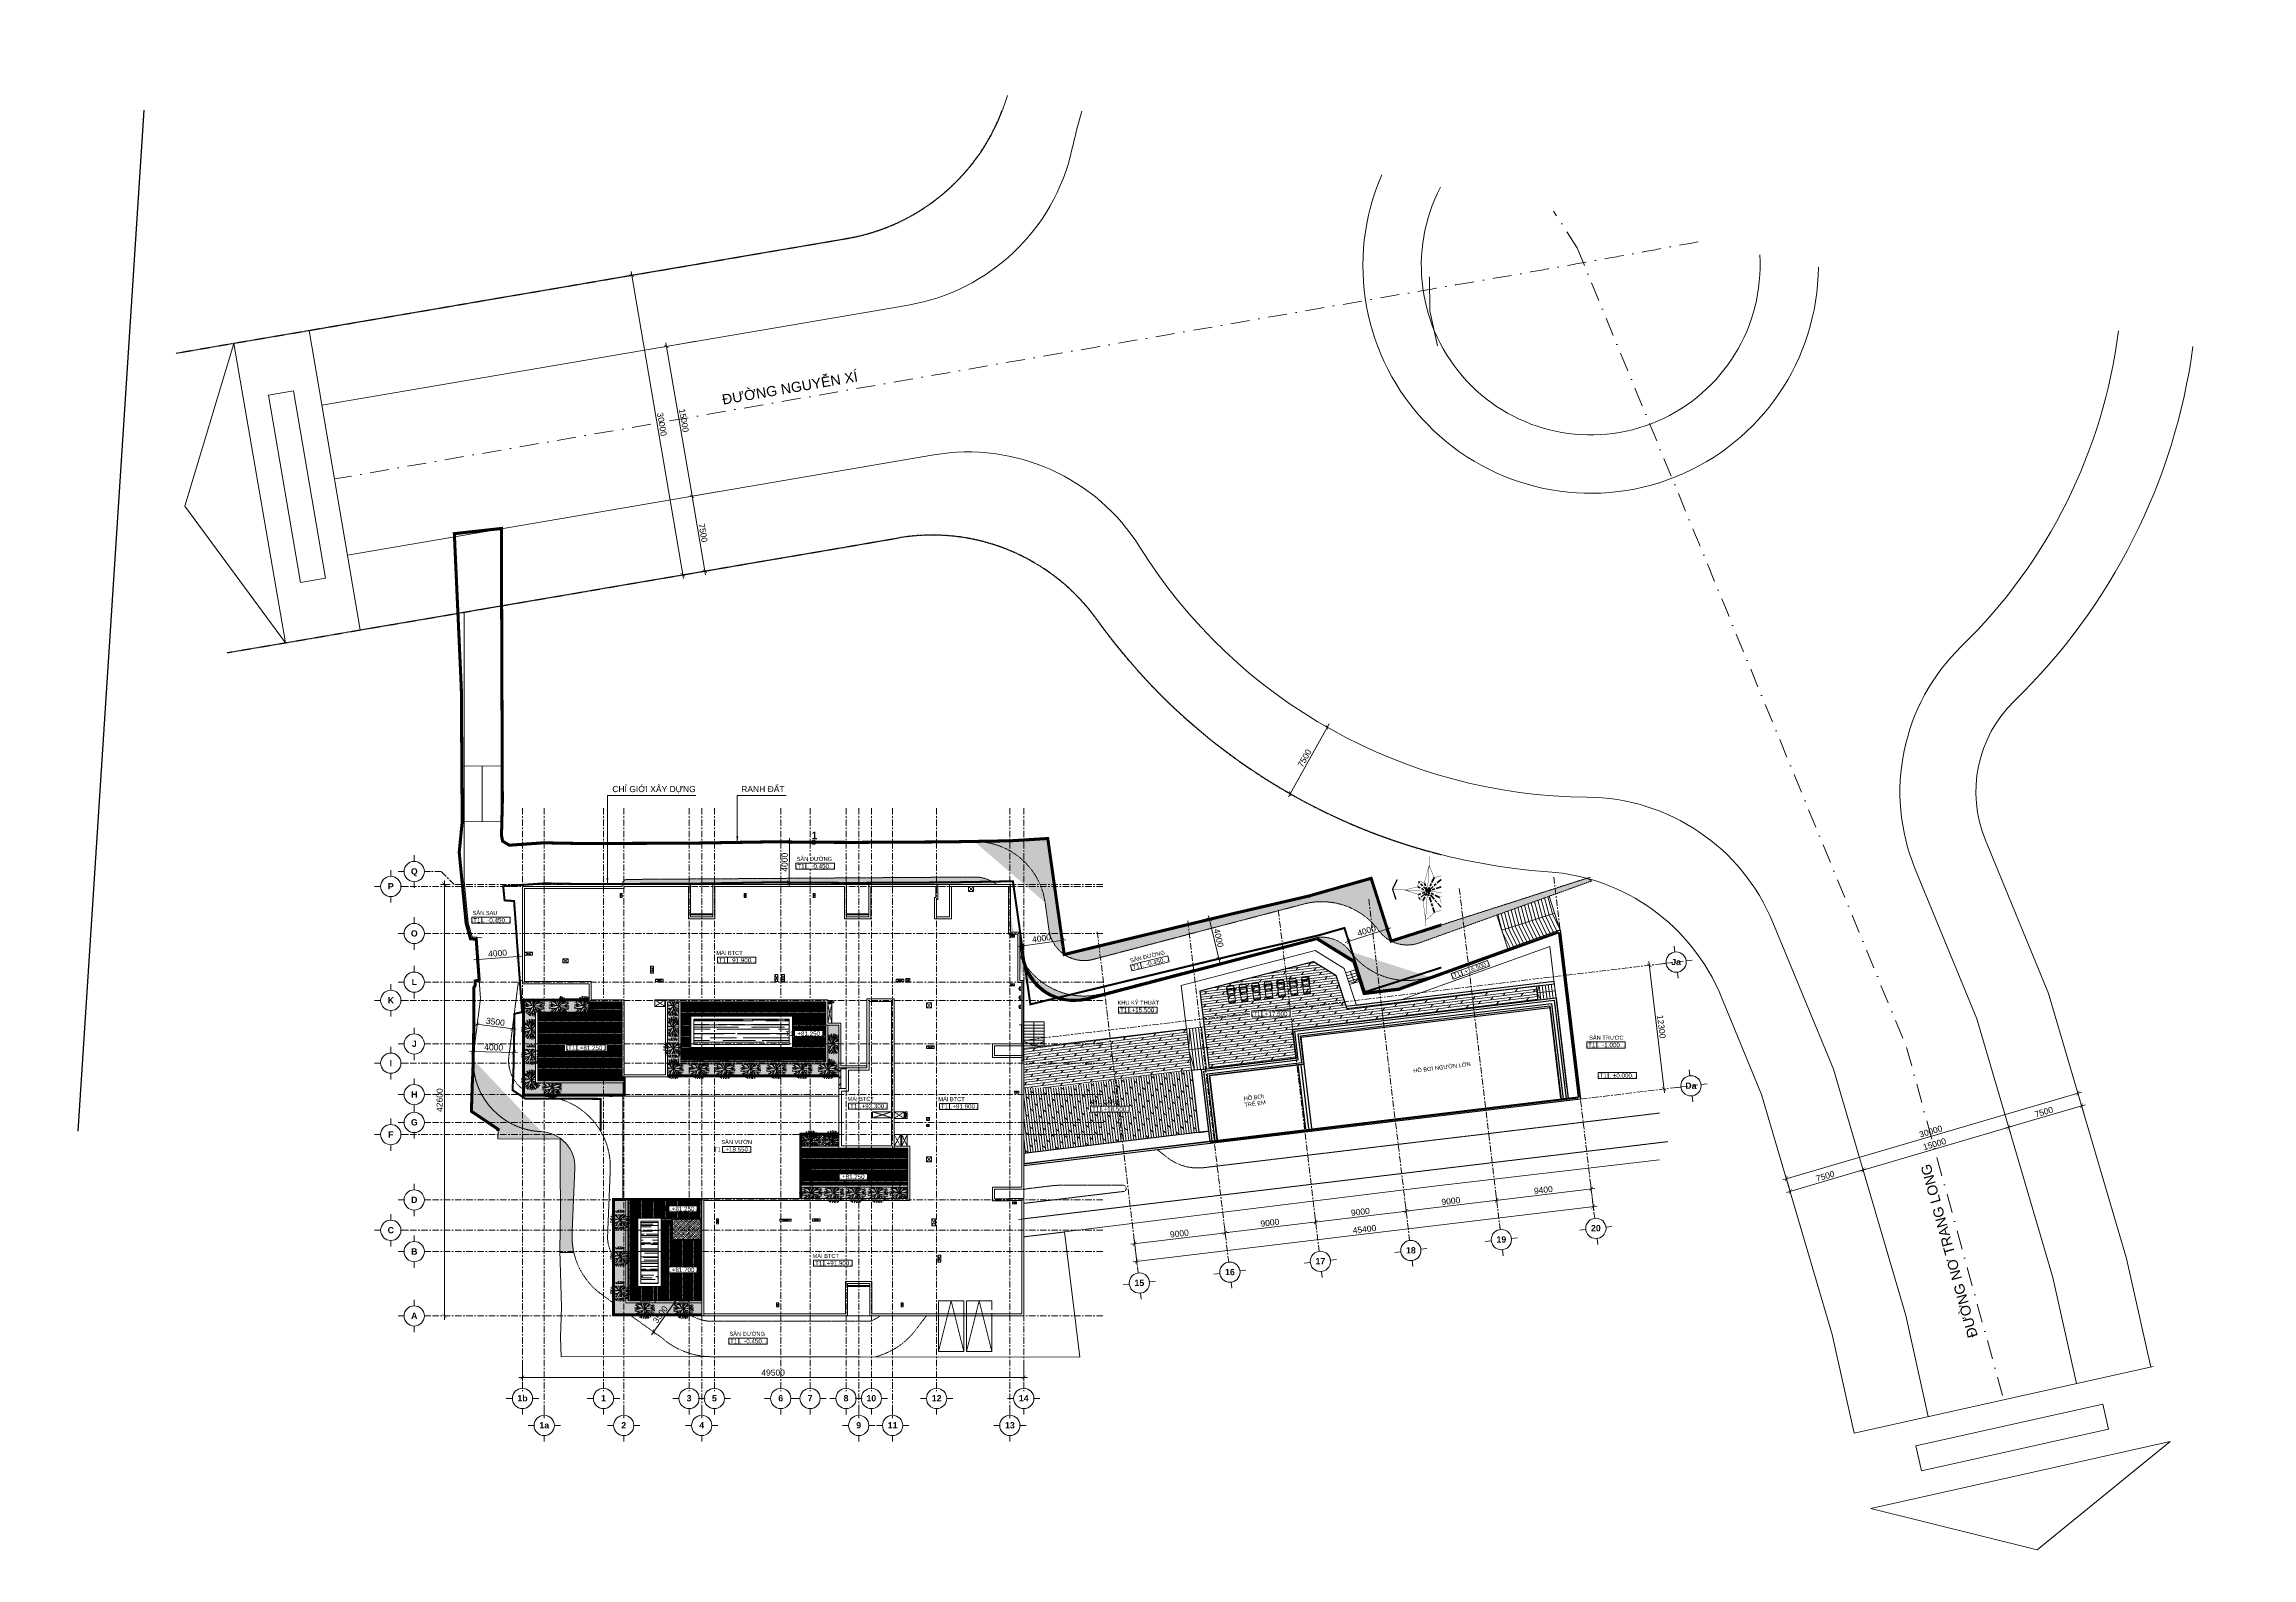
# Model space of a CAD drawing. Header units: millimetres. Extents: x -55734 to 162275, y -23881 to 125548.
import ezdxf
from ezdxf.enums import TextEntityAlignment as Align
from ezdxf.xclip import XClip

# ---------------------------------------------------------------- set-up
doc = ezdxf.new("R2010")
doc.units = ezdxf.units.MM
doc.header["$XCLIPFRAME"] = 0
for name, pattern in [('20180221 BF$0$2-2', [10, 5, -5]), ('20180221 BF$0$ACAD_ISO07W100', [3, 0, -3]), ('20180221 BF$0$b2$0$Kume - Key Plan Boundary', [16, 8, -2, 4, -2]), ('20180221 BF$0$b2$0$Kume - Setback', [13, 5, -2, 4, -2]), ('20180221 BF$0$HIDDEN', [0.375, 0.25, -0.125]), ('Dash', [6.35, 3.175, -3.175]), ('DASHDOT', [1, 0.5, -0.25, 0, -0.25]), ('DASHDOT2', [0.5, 0.25, -0.125, 0, -0.125]), ('gf$0$Dash', [6, 3, -3]), ('gf$0$Kume - Hidden Line', [2.2, 1.5, -0.7]), ('Grid Line', [22.225, 12.7, -3.175, 3.175, -3.175]), ('HIDDEN2', [4.7625, 3.175, -1.5875]), ('Overhead 1_16_', [2.579687, 1.5875, -0.992188]), ('PHANTOM', [63.5, 31.75, -6.35, 6.35, -6.35, 6.35, -6.35])]:
    doc.linetypes.add(name, pattern=pattern)
for name, color, linetype in [('10', 1, 'Continuous'), ('20180221 BF$0$22', 7, 'Continuous'), ('20180221 BF$0$23', 7, 'Continuous'), ('20180221 BF$0$31', 7, 'Continuous'), ('20180221 BF$0$54', 7, 'Continuous'), ('20180221 BF$0$57', 7, 'Continuous'), ('20180221 BF$0$GHICHU', 7, 'Continuous'), ('20180221 BF$0$luoi', 5, 'Continuous'), ('20180221 BF$0$RANHDAT', 3, 'Continuous'), ('20180221 BF$0$sohieu_diem', 2, 'Continuous'), ('CGXD', 5, 'HIDDEN2'), ('RD-AB', 4, 'PHANTOM'), ('RLG', 2, 'FENCELINE1')]:
    doc.layers.add(name, color=color, linetype=linetype)
for name, color, linetype, lineweight in [('20180221 BF$0$b2$0$C-_SITEBNRY_E', 1, '20180221 BF$0$b2$0$Kume - Key Plan Boundary', 100), ('20180221 BF$0$QHH ÐỀ XUẤT ÐIỀU CHỈNH', 5, '20180221 BF$0$HIDDEN', 30), ('20180221 BF$0$TUONG 2', 2, 'Continuous', 25), ('@ color hatch', 7, 'Continuous', 13), ('A-_DETA----_E', 8, 'Continuous', 9), ('A-_DOOR----_E', 7, 'Continuous', 9), ('A-DETL', 252, 'Continuous', 9), ('A-DETL-GENF', 31, 'Continuous', 5), ('A-DETL-GENF-HDLN', 161, 'Dash', 5), ('A-DETL-THIN', 151, 'Continuous', 5), ('A-FLOR-PATT', 8, 'Continuous', 9), ('A1 - dp$0$TUONG 2', 2, 'Continuous', 25), ('CHU', 181, 'Continuous', 5), ('CHU-1', 7, 'Continuous', 9), ('Core - tb$0$$0$FURNITURE', 45, 'Continuous', 5), ('Core - tb$0$$0$TUONG 2', 2, 'Continuous', 25), ('DIM', 1, 'Continuous', 5), ('gf$0$A-_DETA----_E', 8, 'Continuous', 9), ('gf$0$C-_CPRK----_E', 214, 'gf$0$Kume - Hidden Line', 9), ('HATCH-1', 8, 'Continuous', 5), ('HATCH-TUONG', 152, 'Continuous', 15), ('Hatch-wall', 251, 'Continuous', 5), ('KH', 6, 'Continuous', 5), ('KI-HIEU-1', 151, 'Continuous', 9), ('L-SITE', 91, 'Continuous', 5), ('M-_SANIFIXR_E', 7, 'Continuous', 9), ('net thay', 137, 'Continuous', 15), ('NET THAY 1', 41, 'Continuous', 5), ('NET THAY 2', 55, 'Continuous', 5), ('NET-CAT', 3, 'Continuous', 15), ('NET-THAY', 2, 'Continuous', 9), ('S-STRS', 31, 'Continuous', 5), ('TIM', 4, 'DASHDOT', 5), ('TRUC', 225, 'Continuous', 5)]:
    doc.layers.add(name, color=color, linetype=linetype, lineweight=lineweight)
doc.styles.add('20180221 BF$0$VAPTIMN', font='VNI-Aptima-Bold_0.TTF')
doc.styles.add('20180221 BF$0$VNAVON', font='VNI-Avo_0.TTF')
doc.styles.add('Arial', font='Font - TrueType - Arial.ttf')
doc.styles.add('Arial_1', font='Font - TrueType - Arial.ttf', dxfattribs={"height": 400})
doc.styles.add('Arial_2', font='Font - TrueType - Arial.ttf', dxfattribs={"height": 800})
doc.styles.add('Arial_3', font='Font - TrueType - Arial.ttf', dxfattribs={"height": 500})
doc.styles.add('Arial_B', font='Font - TrueType - Arial Bold.ttf', dxfattribs={"height": 619.047619})
doc.styles.add('TA1', font='Font - TrueType - Arial.ttf')
doc.linetypes.add('FENCELINE1', pattern='A,6.35,-2.54,[133,ltypeshp.shx,S=2.54,R=0,X=-2.54,Y=0],-2.54,25.4', length=36.83)
doc.dimstyles.new('D_300_KTx3.0', dxfattribs={"dimtxt": 600, "dimasz": 375, "dimexe": 375, "dimexo": 375, "dimgap": 160, "dimtad": 1, "dimdec": 0, "dimzin": 9, "dimtxsty": 'TA1', "dimblk": 'ARCHTICK', "dimcen": 1, "dimdle": 375, "dimclrd": 256, "dimclre": 256, "dimclrt": 7, "dimadec": 0, "dimazin": 0, "dimtfac": 1, "dimtdec": 0, "dimtix": 1, "dimtmove": 1, "dimatfit": 3, "dimldrblk": 'ARCHTICK', "dimfxl": 0, "dimtolj": 1, "dimtzin": 0, "dimlwd": -1, "dimlwe": -1, "dimarcsym": 0})
doc.dimstyles.new('Diagonal_-_2_5mm_Arial', dxfattribs={"dimscale": 304.8, "dimtxt": 500, "dimasz": 1.968504, "dimexe": 1.574803, "dimexo": 0.984252, "dimgap": 1, "dimtad": 1, "dimdec": 0, "dimzin": 0, "dimdsep": 46, "dimtxsty": 'Arial_3', "dimblk1": 'OBLIQUE', "dimblk2": 'OBLIQUE', "dimsah": 1, "dimcen": 0.09, "dimdle": 1.574803, "dimclrt": 256, "dimazin": 0, "dimtfac": 1, "dimtdec": 0, "dimtix": 1, "dimtmove": 0, "dimatfit": 3, "dimfxl": 0, "dimtvp": 1, "dimtolj": 1, "dimtzin": 0, "dimarcsym": 0})
pattern_1 = [(0, (266422.99, 100505.68), (75, 75), [37.5, -112.5]), (90, (266441.74, 100486.93), (-75, 75), [37.5, -112.5])]
pattern_2 = [(0, (0, 0), (1424.94, 647.7), [9715.5, -1295.4, 3238.5, -647.7]), (0, (861.4, 323.85), (-647.7, 861.44), [1943.1, -213.74, 3886.2, -485.775]), (0, (323.85, 550.54), (3368.04, 433.959), [5181.6, -906.78, 2590.8, -647.7])]
pattern_3 = [(90, (4580.2, 2899.94), (-101.6, 6e-15), []), (180, (4580.2, 2899.94), (-203.2, -203.2), [101.6, -711.2]), (180, (4478.6, 3306.34), (-203.2, -203.2), [101.6, -711.2])]
pattern_4 = [(0, (6200.52, 9670.26), (0, 101.6), []), (90, (6200.52, 9670.26), (-203.2, 203.2), [101.6, -711.2]), (90, (6606.92, 9771.86), (-203.2, 203.2), [101.6, -711.2])]

# ---------------------------------------------------------------- blocks, each defined once
blk = doc.blocks.new('gf$0$Car Parking_Parking - Car Lot-1154224-IDEA-1st Storey')
at = {"layer": 'gf$0$A-_DETA----_E'}
for p, q in [((1250, -500), (0, -5500)), ((0, -5500), (0, -500)), ((0, -500), (2500, -500)), ((1250, -500), (2500, -5500)), ((2500, -500), (2500, -5500)), ((2500, -5500), (0, -5500))]:
    blk.add_line(p, q, dxfattribs=at)
blk = doc.blocks.new('gf$0$Car Parking_Parking - Car Lot-V1-IDEA-1st Storey')
at = {"layer": 'gf$0$A-_DETA----_E'}
for p, q in [((1250, -500), (0, -5500)), ((0, -5500), (0, -500)), ((0, -500), (2500, -500)), ((1250, -500), (2500, -5500)), ((2500, -500), (2500, -1384)), ((2500, -1714), (2500, -5500)), ((2500, -5500), (0, -5500))]:
    blk.add_line(p, q, dxfattribs=at)
blk = doc.blocks.new('A$C56D52FB6')
at = {"layer": '@ color hatch', "ltscale": 0.5}
h = blk.add_hatch(dxfattribs=at)
h.set_pattern_fill('CROSS', color=139, scale=300)
h.set_pattern_definition([(0, (1237249.93, 279981.09), (75, 75), [37.5, -112.5]), (90, (1237268.68, 279962.34), (-75, 75), [37.5, -112.5])])
edge = h.paths.add_edge_path()
edge.add_arc((-52597, 25724), 46.9, 183.56243, 278.07709, ccw=False)
edge.add_line((-52644, 25721), (-56183, 25500))
edge.add_arc((-56229, 25497), 46.9, -93.69929, 3.56243, ccw=False)
edge.add_arc((-56229, 25497), 46.9, 180.98956, 266.30071, ccw=False)
edge.add_line((-56276, 25497), (-61273, 25410))
edge.add_line((-61273, 25410), (-59841, 25420))
edge.add_arc((-59792, 18420), 7000, 8.07709, 90.39889, ccw=False)
edge.add_line((-52862, 19404), (-52475, 16679))
edge.add_arc((-49010, 17171), 3500, 188.07709, 235.84698)
edge.add_line((-50975, 14274), (-50973, 14275))
edge.add_line((-50973, 14275), (-52591, 25677))
h = blk.add_hatch(dxfattribs=at)
h.set_pattern_fill('CROSS', color=139, scale=300)
h.set_pattern_definition([(0, (590434.3, 100508.92), (75, 75), [37.5, -112.5]), (90, (590453.05, 100490.17), (-75, 75), [37.5, -112.5])])
edge = h.paths.add_edge_path()
edge.add_line((-59818, 21924), (-94124, 21685))
edge.add_arc((-94120, 21185), 500, 90.39889, 179.17047)
edge.add_line((-94620, 21192), (-57651, 21192))
edge.add_arc((-59793, 18424), 3500, 52.27071, 90.39889)
edge = h.paths.add_edge_path()
edge.add_line((-55369, 14247), (-55369, 13109))
edge.add_line((-55369, 13109), (-54968, 11695))
edge.add_line((-54968, 11695), (-53917, 11695))
edge.add_arc((-50043, 14825), 4981, 218.93709, 284.81082)
edge.add_line((-48769, 10010), (-47561, 10326))
edge.add_arc((-49011, 17174), 7000, 204.71924, 281.95648, ccw=False)
edge = h.paths.add_edge_path()
edge.add_line((-55941, 16192), (-56245, 16192))
edge.add_line((-56245, 16192), (-56188, 15992))
edge.add_line((-56188, 15992), (-55910, 15992))
edge.add_arc((-49011, 17174), 7000, 188.07709, 189.72255, ccw=False)
edge.add_line((-55941, 16190), (-55941, 16192))
edge = h.paths.add_edge_path()
edge.add_line((-57665, 21192), (-57651, 21192))
edge.add_arc((-59793, 18424), 3500, 52.26729, 52.27071)
edge.add_line((-57651, 21192), (-57665, 21192))
edge.add_line((-57665, 21192), (-57665, 21192))
h.paths.add_polyline_path([(-56269, 18502), (-56269, 16492), (-55984, 16492)])
h = blk.add_hatch(dxfattribs=at)
h.set_pattern_fill('CROSS', color=139, scale=300)
h.set_pattern_definition(pattern_1)
edge = h.paths.add_edge_path()
edge.add_line((-50972, 14275), (-34359, 18291))
edge.add_line((-34359, 18291), (-26871, 20032))
edge.add_line((-26871, 20032), (-20664, 21795))
edge.add_line((-20664, 21795), (-18690, 15595))
edge.add_arc((-17090, 18708), 3500, 216.35249, 242.80246, ccw=False)
edge.add_arc((-25547, 12484), 7000, 36.35249, 102.75231)
edge.add_line((-27092, 19311), (-48184, 13769))
edge.add_arc((-49007, 17171), 3500, 235.83425, 283.59075, ccw=False)
h = blk.add_hatch(dxfattribs=at)
h.set_pattern_fill('CROSS', color=139, scale=300)
h.set_pattern_definition(pattern_1)
edge = h.paths.add_edge_path()
edge.add_line((-18693, 15594), (635, 21799))
edge.add_line((635, 21799), (1123, 21534))
edge.add_line((1123, 21534), (-16021, 15375))
edge.add_arc((-17092, 18720), 3513, 242.88861, 287.76602, ccw=False)
h = blk.add_hatch(dxfattribs=at)
h.set_pattern_fill('CROSS', color=139, scale=300)
h.set_pattern_definition(pattern_1)
edge = h.paths.add_edge_path()
edge.add_line((-26008, 15953), (-22310, 13693))
edge.add_line((-22310, 13693), (-21287, 10557))
edge.add_line((-21287, 10557), (-17971, 10955))
edge.add_line((-17971, 10955), (-14884, 12065))
edge.add_arc((-17090, 18708), 7000, 216.35249, 288.37284, ccw=False)
edge.add_arc((-25547, 12484), 3500, 36.35249, 97.5737)
h = blk.add_hatch(dxfattribs=at)
h.set_pattern_fill('CROSS', color=139, scale=20)
h.set_pattern_definition([(0, (-95969.65, -21408.2), (127, 127), [63.5, -190.5]), (90, (-95937.9, -21439.95), (-127, 127), [63.5, -190.5])])
edge = h.paths.add_edge_path()
edge.add_line((-109338, 3889), (-109362, 2678))
edge.add_line((-109362, 2678), (-109420, 1640))
edge.add_line((-109420, 1640), (-109514, -1210))
edge.add_line((-109514, -1210), (-106882, -2974))
edge.add_line((-106882, -2974), (-106914, -3934))
edge.add_line((-106914, -3934), (-100753, -3961))
edge.add_line((-100753, -3961), (-100747, -6968))
edge.add_line((-100747, -6968), (-100713, -10938))
edge.add_line((-100713, -10938), (-100781, -14932))
edge.add_line((-100781, -14932), (-100775, -15158))
edge.add_line((-100775, -15158), (-99395, -15158))
edge.add_arc((-92571, -13595), 7000, 175.32578, 192.90325, ccw=False)
edge.add_line((-99548, -13025), (-99297, -6850))
edge.add_arc((-102795, -6708), 3501, 357.68057, 446.77884)
edge.add_ellipse((-102339, 3782), major_axis=(139, 6999), ratio=1, start_angle=90.26297, end_angle=179.01877, ccw=False)
at = {"layer": '@ color hatch', "color": 139, "ltscale": 0.5}
for p, q in [((-109362, 2678), (-109419, 1640)), ((-99548, -13025), (-99297, -6850))]:
    blk.add_line(p, q, dxfattribs=at)
blk.add_lwpolyline([(-109036, 15785), (-109023, 15984), (-109450, 16011), (-109839, 17409), (-110241, 21531), (-110241, 48063), (-110844, 47960), (-110507, 40471), (-110422, 27415), (-110717, 24351), (-110036, 17372), (-109605, 15821)], close=True, dxfattribs=at)
at = {"layer": '@ color hatch', "color": 139, "ltscale": 0.5, "elevation": 0}
for points in [[(-109450, 16011), (-108469, 15948)], [(-109362, 2678), (-109420, 1640)], [(-109338, 3889), (-109362, 2678)], [(-109420, 1640), (-109514, -1210)], [(-109514, -1210), (-106882, -2974)], [(-106882, -2974), (-106914, -3934)], [(-106914, -3934), (-100753, -3961)], [(-100753, -3961), (-100747, -6968)], [(-100747, -6968), (-100713, -10938)], [(-99548, -13025), (-99297, -6850)], [(-100713, -10938), (-100781, -14932)], [(-100781, -14932), (-100775, -15158)], [(-100775, -15158), (-99395, -15158)]]:
    blk.add_lwpolyline(points, dxfattribs=at)
for points in [[(-99297, -6850, 0.4096115), (-102598, -3213)], [(-99395, -15158, -0.0768469), (-99548, -13025)]]:
    blk.add_lwpolyline(points, format="xyb", dxfattribs=at)
at = {"layer": '@ color hatch', "color": 139, "ltscale": 0.5, "extrusion": (0, 0, -1)}
blk.add_ellipse((-102339, 3782, 0), major_axis=(139, 6999), ratio=1, start_param=3.1587184, end_param=4.7077993, dxfattribs=at)
at = {"layer": 'gf$0$A-_DETA----_E'}
for p, q in [((-111198, 55817), (-110506, 40471)), ((-106456, 29336), (-106555, 56329)), ((-110506, 40471), (-110422, 27368)), ((-106540, 26025), (-106456, 29336)), ((-110422, 27368), (-110717, 24351)), ((-110717, 24351), (-110036, 17372)), ((1010, 21919), (-18690, 15595)), ((-34359, 18291), (-50972, 14275)), ((-110036, 17372), (-109605, 15821)), ((-109605, 15821), (-109036, 15785)), ((-109036, 15785), (-108746, 11747)), ((-109274, 11020), (-109282, 6711)), ((-109130, 11231), (-109274, 11020)), ((-108746, 11747), (-109132, 11662)), ((-109132, 11662), (-109130, 11231)), ((-109282, 6711), (-109362, 2678)), ((-14733, -8630), (7808, -6001)), ((-50940, -13120), (-14733, -8630)), ((-100781, -14932), (-100632, -20534)), ((-49439, -25478), (-50940, -13120)), ((-100632, -20534), (-100706, -23535)), ((-100706, -23535), (-100656, -25402)), ((-100656, -25402), (-49439, -25478))]:
    blk.add_line(p, q, dxfattribs=at)
at = {"layer": 'gf$0$A-_DETA----_E', "color": 190, "linetype": 'gf$0$Dash'}
for p, q in [((-108615, 9927), (-109013, 15465)), ((-105826, 4088, 0), (-104908, 11342, 0)), ((-109298, 4527, 0), (-108615, 9927, 0)), ((-37156, -6767, 0), (7825, -1379, 0)), ((-54969, -11822, 0), (8650, -4201, 0)), ((-41770, -5003, 0), (-40841, -5734, 0)), ((-52212, -8559, 0), (-54435, -8827, 0)), ((-45156, -8508, 0), (-51521, -8508, 0)), ((-54969, -10301, 0), (-45120, -9121, 0)), ((-50941, -13120, 0), (-54969, -13603, 0)), ((-96643, -19289, 0), (-95569, -20071, 0)), ((-65656, -22807, 0), (-64583, -21408, 0))]:
    blk.add_line(p, q, dxfattribs=at)
at = {"layer": 'gf$0$A-_DETA----_E', "color": 190, "linetype": 'gf$0$Dash', "elevation": 0}
for points in [[(-70865, 25344), (-59841, 25420, -0.375486), (-52862, 19404), (-52475, 16679, 0.4486097), (-48120, 13786), (-38974, 16189)], [(-94619, 21192), (-94619, 21182, -0.4121759), (-94123, 21682), (-59817, 21920, -0.1675442), (-57655, 21192, -0.1675442)], [(-55369, 14246, 0.3640774), (-47231, 10401), (-38085, 12804)]]:
    blk.add_lwpolyline(points, format="xyb", dxfattribs=at)
at = {"layer": 'gf$0$A-_DETA----_E', "color": 190, "linetype": 'gf$0$Dash'}
for points in [[(-50972, 14275), (-34359, 18291), (-26871, 20032), (-20664, 21795), (-18690, 15595, -0.1159249), (-19909, 16633, 0.2981121), (-27092, 19311), (-48184, 13769, -0.2114463)], [(-26008, 15953), (-22310, 13693), (-21287, 10557), (-17971, 10955), (-14884, 12065, -0.3250179), (-22728, 14559, 0.2736685)]]:
    blk.add_lwpolyline(points, format="xyb", close=True, dxfattribs=at)
at = {"layer": 'gf$0$A-_DETA----_E', "color": 190, "linetype": 'gf$0$Dash', "elevation": 0}
blk.add_lwpolyline([(-18693, 15594), (635, 21799), (1123, 21534), (-16021, 15375, -0.1983563)], format="xyb", close=True, dxfattribs=at)
blk.add_lwpolyline([(-96071, -13656), (-95800, -6992)], dxfattribs=at)
at = {"layer": 'gf$0$A-_DETA----_E', "color": 190, "linetype": 'gf$0$Dash'}
for points in [[(-93730, -21412), (-90704, -23576, 0.1756869), (-85913, -25431), (-71115, -25439)], [(-87716, -21421, 0.1204594), (-85868, -21931), (-70131, -21940)]]:
    blk.add_lwpolyline(points, format="xyb", dxfattribs=at)
for centre, radius, start, end in [((-104512, 11292, 0), 400, 90, 172.79258), ((-102795, -6708, 0), 7000, 357.6768, 87.69538), ((-37751, -1803, 0), 5000, 231.83222, 276.83065), ((-51009, -20235, 0), 11738, 92.50075, 95.88134), ((-45164, -8816, 0), 308, 278.20668, 88.45998), ((-54014, -12299, 0), 3498, 96.92274, 105.85586), ((-92571, -13595, 0), 7000, 175.32578, 234.43416), ((-92571, -13595, 0), 3500, 181.00211, 211.06697), ((-71441, -18406, 0), 3768, 290.34087, 307.19202), ((-71441, -18406, 0), 7268, 284.34508, 322.75012)]:
    blk.add_arc(centre, radius, start, end, dxfattribs=at)
at = {"layer": 'gf$0$A-_DETA----_E', "color": 190, "linetype": 'gf$0$Dash', "extrusion": (-1.77789e-08, 3.5437e-10, 1)}
for radius, start, end in [(7000, 174.33941, 267.87689), (3500, 174.9802, 232.51177), (3500, 265.69843, 267.87689)]:
    blk.add_arc((-102339, 3782, 0), radius, start, end, dxfattribs=at)
at = {"layer": 'gf$0$C-_CPRK----_E', "linetype": 'Continuous'}
for name, p in [('gf$0$Car Parking_Parking - Car Lot-1154224-IDEA-1st Storey', (-63371, -19408)), ('gf$0$Car Parking_Parking - Car Lot-V1-IDEA-1st Storey', (-60621, -19414))]:
    blk.add_blockref(name, p, dxfattribs=at)
blk = doc.blocks.new('_ARCHTICK')
at = {"color": 0, "linetype": 'ByBlock', "const_width": 0.15}
blk.add_lwpolyline([(-0.5, -0.5), (0.5, 0.5)], dxfattribs=at)
blk = doc.blocks.new('*D9')
at = {"layer": 'Defpoints', "color": 0, "transparency": 16777216}
for p in [(-8499, -3994, 0), (41001, -4126), (41001, -6065)]:
    blk.add_point(p, dxfattribs=at)
at = {"layer": 'DIM', "transparency": 16777216}
for p, q in [((-8874, -6065), (41376, -6065)), ((-8499, -4369), (-8499, -6440)), ((41001, -4501), (41001, -6440))]:
    blk.add_line(p, q, dxfattribs=at)
at = {"layer": 'DIM', "transparency": 16777216, "xscale": 375, "yscale": 375, "zscale": 375, "rotation": 180}
blk.add_blockref('_ARCHTICK', (-8499, -6065), dxfattribs=at)
at = {"layer": 'DIM', "transparency": 16777216, "xscale": 375, "yscale": 375, "zscale": 375}
blk.add_blockref('_ARCHTICK', (41001, -6065), dxfattribs=at)
at = {"layer": 'DIM', "color": 7, "transparency": 16777216, "insert": (16251, -5598), "char_height": 600, "attachment_point": 5, "style": 'TA1'}
blk.add_mtext('\\A1;49500', dxfattribs=at)
blk = doc.blocks.new('*D10')
at = {"layer": 'Defpoints', "color": 0, "transparency": 16777216}
for p in [(-16214, 42600), (-15250, 42600), (-16638, 0)]:
    blk.add_point(p, dxfattribs=at)
at = {"layer": 'DIM', "transparency": 16777216}
for p, q in [((-15625, 42600), (-16589, 42600)), ((-16214, -375), (-16214, 42975)), ((-16263, 0), (-15839, 0))]:
    blk.add_line(p, q, dxfattribs=at)
at = {"layer": 'DIM', "transparency": 16777216, "xscale": 375, "yscale": 375, "zscale": 375}
for p, rotation in [((-16214, 42600), 90), ((-16214, 0), 270)]:
    blk.add_blockref('_ARCHTICK', p, dxfattribs=dict(at, rotation=rotation))
at = {"layer": 'DIM', "color": 7, "transparency": 16777216, "insert": (-16680, 21300), "char_height": 600, "attachment_point": 5, "rotation": 90, "style": 'TA1'}
blk.add_mtext('\\A1;42600', dxfattribs=at)
blk = doc.blocks.new('*D11')
at = {"layer": 'Defpoints', "color": 0, "transparency": 16777216}
for p in [(87700, 11414), (87750, 10993), (97083, 12111)]:
    blk.add_point(p, dxfattribs=at)
at = {"layer": 'DIM', "transparency": 16777216}
for p, q in [((97405, 12577), (87327, 11370)), ((87705, 11365), (87655, 11787)), ((97039, 12483), (96988, 12905))]:
    blk.add_line(p, q, dxfattribs=at)
at = {"layer": 'DIM', "transparency": 16777216, "xscale": 375, "yscale": 375, "zscale": 375}
for p, rotation in [((87700, 11414), 186.8306492593224), ((97033, 12532), 6.830649259322445)]:
    blk.add_blockref('_ARCHTICK', p, dxfattribs=dict(at, rotation=rotation))
at = {"layer": 'DIM', "color": 7, "transparency": 16777216, "insert": (92311, 12436), "char_height": 600, "attachment_point": 5, "rotation": 6.83065, "style": 'TA1'}
blk.add_mtext('\\A1;9400', dxfattribs=at)
blk = doc.blocks.new('*D12')
at = {"layer": 'Defpoints', "color": 0, "transparency": 16777216}
for p in [(87750, 10993), (78763, 10344), (78814, 9923)]:
    blk.add_point(p, dxfattribs=at)
at = {"layer": 'DIM', "transparency": 16777216}
for p, q in [((88072, 11459), (78391, 10299)), ((87705, 11365), (87655, 11787)), ((78769, 10295), (78719, 10716))]:
    blk.add_line(p, q, dxfattribs=at)
at = {"layer": 'DIM', "transparency": 16777216, "xscale": 375, "yscale": 375, "zscale": 375}
for p, rotation in [((87700, 11414), 6.830649259322445), ((78763, 10344), 186.8306492593224)]:
    blk.add_blockref('_ARCHTICK', p, dxfattribs=dict(at, rotation=rotation))
at = {"layer": 'DIM', "color": 7, "transparency": 16777216, "insert": (83176, 11342), "char_height": 600, "attachment_point": 5, "rotation": 6.83065, "style": 'TA1'}
blk.add_mtext('\\A1;9000', dxfattribs=at)
blk = doc.blocks.new('*D13')
at = {"layer": 'Defpoints', "color": 0, "transparency": 16777216}
for p in [(69827, 9273), (69878, 8852), (78814, 9923)]:
    blk.add_point(p, dxfattribs=at)
at = {"layer": 'DIM', "transparency": 16777216}
for p, q in [((79136, 10388), (69455, 9229)), ((69833, 9224), (69783, 9646)), ((78769, 10295), (78719, 10716))]:
    blk.add_line(p, q, dxfattribs=at)
at = {"layer": 'DIM', "transparency": 16777216, "xscale": 375, "yscale": 375, "zscale": 375}
for p, rotation in [((69827, 9273), 186.8306492593224), ((78763, 10344), 6.830649259322445)]:
    blk.add_blockref('_ARCHTICK', p, dxfattribs=dict(at, rotation=rotation))
at = {"layer": 'DIM', "color": 7, "transparency": 16777216, "insert": (74240, 10272), "char_height": 600, "attachment_point": 5, "rotation": 6.83065, "style": 'TA1'}
blk.add_mtext('\\A1;9000', dxfattribs=at)
blk = doc.blocks.new('*D14')
at = {"layer": 'Defpoints', "color": 0, "transparency": 16777216}
for p in [(69878, 8852), (60891, 8203), (60942, 7782)]:
    blk.add_point(p, dxfattribs=at)
at = {"layer": 'DIM', "transparency": 16777216}
for p, q in [((70200, 9318), (60519, 8158)), ((69833, 9224), (69783, 9646)), ((60897, 8154), (60847, 8575))]:
    blk.add_line(p, q, dxfattribs=at)
at = {"layer": 'DIM', "transparency": 16777216, "xscale": 375, "yscale": 375, "zscale": 375}
for p, rotation in [((69827, 9273), 6.830649259322445), ((60891, 8203), 186.8306492593224)]:
    blk.add_blockref('_ARCHTICK', p, dxfattribs=dict(at, rotation=rotation))
at = {"layer": 'DIM', "color": 7, "transparency": 16777216, "insert": (65304, 9201), "char_height": 600, "attachment_point": 5, "rotation": 6.83065, "style": 'TA1'}
blk.add_mtext('\\A1;9000', dxfattribs=at)
blk = doc.blocks.new('*D15')
at = {"layer": 'Defpoints', "color": 0, "transparency": 16777216}
for p in [(51955, 7133), (52006, 6711), (60942, 7782)]:
    blk.add_point(p, dxfattribs=at)
at = {"layer": 'DIM', "transparency": 16777216}
for p, q in [((61264, 8248), (51583, 7088)), ((51961, 7084), (51911, 7505)), ((60897, 8154), (60847, 8575))]:
    blk.add_line(p, q, dxfattribs=at)
at = {"layer": 'DIM', "transparency": 16777216, "xscale": 375, "yscale": 375, "zscale": 375}
for p, rotation in [((51955, 7133), 186.8306492593224), ((60891, 8203), 6.830649259322445)]:
    blk.add_blockref('_ARCHTICK', p, dxfattribs=dict(at, rotation=rotation))
at = {"layer": 'DIM', "color": 7, "transparency": 16777216, "insert": (56368, 8131), "char_height": 600, "attachment_point": 5, "rotation": 6.83065, "style": 'TA1'}
blk.add_mtext('\\A1;9000', dxfattribs=at)
blk = doc.blocks.new('*D16')
at = {"layer": 'Defpoints', "color": 0, "transparency": 16777216}
for p in [(103192, 34661), (104234, 22398), (104655, 22449)]:
    blk.add_point(p, dxfattribs=at)
at = {"layer": 'DIM', "transparency": 16777216}
for p, q in [((102727, 34983), (104279, 22026)), ((102820, 34617), (102399, 34566)), ((104283, 22404), (103862, 22354))]:
    blk.add_line(p, q, dxfattribs=at)
at = {"layer": 'DIM', "transparency": 16777216, "xscale": 375, "yscale": 375, "zscale": 375}
for p, rotation in [((102771, 34611), 96.83064925923125), ((104234, 22398), 276.8306492592313)]:
    blk.add_blockref('_ARCHTICK', p, dxfattribs=dict(at, rotation=rotation))
at = {"layer": 'DIM', "color": 7, "transparency": 16777216, "insert": (103966, 28560), "char_height": 600, "attachment_point": 5, "rotation": 276.83065, "style": 'TA1'}
blk.add_mtext('\\A1;12300', dxfattribs=at)
blk = doc.blocks.new('Grid - FamilyAL-KH TRUC-785342-MẶT BẰNG TẦNG 1')
at = {"layer": 'KH'}
for p, q in [((0, 7), (0, 4)), ((-8, -1), (-5, -1)), ((0, -9), (0, -6)), ((8, -1), (5, -1))]:
    blk.add_line(p, q, dxfattribs=at)
blk.add_circle((0, -1), 5, dxfattribs=at)
blk = doc.blocks.new('20180221 BF$0$HOAGIO')
for p, q in [((-30.5, -12.6), (12.9, 5.4)), ((-25.5, -25.5), (14.1, 14.1)), ((21.2, -8.8), (-13.9, 5.7)), ((27.6, -27.6), (-12, 12)), ((-7.7, -18.5), (6.1, 14.8)), ((11.9, -28.6), (-5.4, 12.9))]:
    blk.add_line(p, q)
for points, const_width in [([(40, 0), (12.9, 5.4), (14.1, 14.1), (6.1, 14.8), (0, 34), (-5.4, 12.9), (-12, 12), (-13.9, 5.7), (-43, 0), (-30.5, -12.6), (-25.5, -25.5), (-7.7, -18.5), (0, -32), (11.9, -28.6), (27.6, -27.6), (21.2, -8.8), (39, 0.2)], 0.5), ([(-15, 46), (0, 52), (15, 46)], 2), ([(0, -52), (0, 52)], 0.5), ([(-52, 0), (52, 0)], 0.5)]:
    blk.add_lwpolyline(points, dxfattribs=dict(const_width=const_width))
blk = doc.blocks.new('*D132')
at = {"layer": 'Defpoints', "color": 0, "transparency": 16777216}
for p in [(164169, 53469, 0), (164632, 49496, 0), (164632, 49496)]:
    blk.add_point(p, dxfattribs=at)
at = {"layer": 'DIM', "transparency": 16777216}
blk.add_line((164125, 53842), (164675, 49124), dxfattribs=at)
for p, xscale, yscale, zscale, rotation in [((164169, 53469), 375, 375, 375, 96.65054718576191), ((164632, 49496), 374.9999999999999, 374.9999999999999, 374.9999999999999, 276.6505471857619)]:
    blk.add_blockref('_ARCHTICK', p, dxfattribs=dict(at, xscale=xscale, yscale=yscale, zscale=zscale, rotation=rotation))
at = {"layer": 'DIM', "color": 7, "transparency": 16777216, "insert": (164863, 51537), "char_height": 600, "attachment_point": 5, "rotation": 276.65055, "style": 'TA1'}
blk.add_mtext('\\A1;4000', dxfattribs=at)
blk = doc.blocks.new('*D133')
at = {"layer": 'Defpoints', "color": 0, "transparency": 16777216}
for p in [(170886, 63936, 0), (170886, 63936), (167195, 62394, 0)]:
    blk.add_point(p, dxfattribs=at)
at = {"layer": 'DIM', "transparency": 16777216}
blk.add_line((166849, 62249), (171232, 64081), dxfattribs=at)
for p, xscale, yscale, zscale, rotation in [((170886, 63936), 375.0000000000001, 375.0000000000001, 375.0000000000001, 22.68113735179574), ((167195, 62394), 375, 375, 375, 202.6811373517957)]:
    blk.add_blockref('_ARCHTICK', p, dxfattribs=dict(at, xscale=xscale, yscale=yscale, zscale=zscale, rotation=rotation))
at = {"layer": 'DIM', "color": 7, "transparency": 16777216, "insert": (168861, 63595), "char_height": 600, "attachment_point": 5, "rotation": 22.68114, "style": 'TA1'}
blk.add_mtext('\\A1;4000', dxfattribs=at)
blk = doc.blocks.new('*D134')
at = {"layer": 'Defpoints', "color": 0, "transparency": 16777216}
for p in [(150501, 76109, 0), (150663, 76161), (151723, 72301, 0)]:
    blk.add_point(p, dxfattribs=at)
at = {"layer": 'DIM', "transparency": 16777216}
for p, q in [((152000, 71996), (150548, 76518)), ((150858, 76224), (151020, 76276)), ((152080, 72415), (152242, 72468))]:
    blk.add_line(p, q, dxfattribs=at)
for p, xscale, yscale, zscale, rotation in [((150663, 76161), 375.0000000000001, 375.0000000000001, 375.0000000000001, 107.798088299442), ((151885, 72353), 375, 375, 375, 287.798088299442)]:
    blk.add_blockref('_ARCHTICK', p, dxfattribs=dict(at, xscale=xscale, yscale=yscale, zscale=zscale, rotation=rotation))
at = {"layer": 'DIM', "color": 7, "transparency": 16777216, "insert": (151718, 74400), "char_height": 600, "attachment_point": 5, "rotation": 287.79809, "style": 'TA1'}
blk.add_mtext('\\A1;4000', dxfattribs=at)
blk = doc.blocks.new('*D135')
at = {"layer": 'Defpoints', "color": 0, "transparency": 16777216}
for p in [(128825, 70464, 0), (128825, 70464), (132637, 71677)]:
    blk.add_point(p, dxfattribs=at)
at = {"layer": 'DIM', "transparency": 16777216}
blk.add_line((132994, 71791), (128468, 70350), dxfattribs=at)
at = {"layer": 'DIM', "transparency": 16777216, "xscale": 375, "yscale": 375, "zscale": 375}
for p, rotation in [((132637, 71677), 17.66063888103842), ((128825, 70464), 197.6606388810384)]:
    blk.add_blockref('_ARCHTICK', p, dxfattribs=dict(at, rotation=rotation))
at = {"layer": 'DIM', "color": 7, "transparency": 16777216, "insert": (130590, 71515), "char_height": 600, "attachment_point": 5, "rotation": 17.66064, "style": 'TA1'}
blk.add_mtext('\\A1;4000', dxfattribs=at)
blk = doc.blocks.new('*D136')
at = {"layer": 'Defpoints', "color": 0, "transparency": 16777216}
for p in [(115060, 72640), (115060, 72640), (116000, 68752, 0)]:
    blk.add_point(p, dxfattribs=at)
at = {"layer": 'DIM', "transparency": 16777216}
blk.add_line((116088, 68387), (114972, 73004), dxfattribs=at)
at = {"layer": 'DIM', "transparency": 16777216, "xscale": 375.0000000000001, "yscale": 375.0000000000001, "zscale": 375.0000000000001}
for p, rotation in [((115060, 72640), 103.5907459284107), ((116000, 68752), 283.5907459284107)]:
    blk.add_blockref('_ARCHTICK', p, dxfattribs=dict(at, rotation=rotation))
at = {"layer": 'DIM', "color": 7, "transparency": 16777216, "insert": (115984, 70805), "char_height": 600, "attachment_point": 5, "rotation": 283.59075, "style": 'TA1'}
blk.add_mtext('\\A1;4000', dxfattribs=at)
blk = doc.blocks.new('*D137')
at = {"layer": 'Defpoints', "color": 0, "transparency": 16777216}
for p in [(96571, 70016, 0), (100532, 70578, 0), (100532, 70578)]:
    blk.add_point(p, dxfattribs=at)
at = {"layer": 'DIM', "transparency": 16777216}
blk.add_line((96200, 69963), (100903, 70631), dxfattribs=at)
for p, xscale, yscale, zscale, rotation in [((96571, 70016), 375, 375, 375, 188.0770856714677), ((100532, 70578), 375.0000000000001, 375.0000000000001, 375.0000000000001, 8.077085671467618)]:
    blk.add_blockref('_ARCHTICK', p, dxfattribs=dict(at, xscale=xscale, yscale=yscale, zscale=zscale, rotation=rotation))
at = {"layer": 'DIM', "color": 7, "transparency": 16777216, "insert": (98486, 70759), "char_height": 600, "attachment_point": 5, "rotation": 8.07709, "style": 'TA1'}
blk.add_mtext('\\A1;4000', dxfattribs=at)
blk = doc.blocks.new('*D138')
at = {"layer": 'Defpoints', "color": 0, "transparency": 16777216}
for p in [(73609, 80279, 0), (73609, 80279), (73568, 76279, 0)]:
    blk.add_point(p, dxfattribs=at)
at = {"layer": 'DIM', "transparency": 16777216}
blk.add_line((73564, 75904), (73613, 80654), dxfattribs=at)
at = {"layer": 'DIM', "transparency": 16777216, "xscale": 375.0000000000001, "yscale": 375.0000000000001, "zscale": 375.0000000000001}
for p, rotation in [((73609, 80279), 89.41001957894383), ((73568, 76279), 269.4100195789438)]:
    blk.add_blockref('_ARCHTICK', p, dxfattribs=dict(at, rotation=rotation))
at = {"layer": 'DIM', "color": 7, "transparency": 16777216, "insert": (73123, 78284), "char_height": 600, "attachment_point": 5, "rotation": 89.41002, "style": 'TA1'}
blk.add_mtext('\\A1;4000', dxfattribs=at)
blk = doc.blocks.new('*D139')
at = {"layer": 'Defpoints', "color": 0, "transparency": 16777216}
for p in [(42811, 68682), (42811, 68682), (46801, 68969, 0)]:
    blk.add_point(p, dxfattribs=at)
at = {"layer": 'DIM', "transparency": 16777216}
blk.add_line((47175, 68996), (42437, 68656), dxfattribs=at)
for p, xscale, yscale, zscale, rotation in [((42811, 68682), 375, 375, 375, 184.1091275797397), ((46801, 68969), 374.9999999999999, 374.9999999999999, 374.9999999999999, 4.109127579739793)]:
    blk.add_blockref('_ARCHTICK', p, dxfattribs=dict(at, xscale=xscale, yscale=yscale, zscale=zscale, rotation=rotation))
at = {"layer": 'DIM', "color": 7, "transparency": 16777216, "insert": (44773, 69291), "char_height": 600, "attachment_point": 5, "rotation": 4.10913, "style": 'TA1'}
blk.add_mtext('\\A1;4000', dxfattribs=at)
blk = doc.blocks.new('*D140')
at = {"layer": 'Defpoints', "color": 0, "transparency": 16777216}
for p in [(42381, 59578, 0), (42381, 59578), (46380, 59499, 0)]:
    blk.add_point(p, dxfattribs=at)
at = {"layer": 'DIM', "transparency": 16777216}
blk.add_line((46755, 59491), (42006, 59586), dxfattribs=at)
for p, xscale, yscale, zscale, rotation in [((42381, 59578), 375, 375, 375, 178.8581290590944), ((46380, 59499), 375.0000000000001, 375.0000000000001, 375.0000000000001, 358.8581290590944)]:
    blk.add_blockref('_ARCHTICK', p, dxfattribs=dict(at, xscale=xscale, yscale=yscale, zscale=zscale, rotation=rotation))
at = {"layer": 'DIM', "color": 7, "transparency": 16777216, "insert": (44390, 60005), "char_height": 600, "attachment_point": 5, "rotation": 358.85813, "style": 'TA1'}
blk.add_mtext('\\A1;4000', dxfattribs=at)
blk = doc.blocks.new('*D141')
at = {"layer": 'Defpoints', "color": 0, "transparency": 16777216}
for p in [(50974, 45947, 0), (54973, 45950, 0), (54973, 45950)]:
    blk.add_point(p, dxfattribs=at)
at = {"layer": 'DIM', "transparency": 16777216}
blk.add_line((50599, 45947), (55348, 45950), dxfattribs=at)
at = {"layer": 'DIM', "transparency": 16777216, "xscale": 375.0000000000001, "yscale": 375.0000000000001, "zscale": 375.0000000000001}
for p, rotation in [((50974, 45947), 180.030641500949), ((54973, 45950), 0.03064150094904226)]:
    blk.add_blockref('_ARCHTICK', p, dxfattribs=dict(at, rotation=rotation))
at = {"layer": 'DIM', "color": 7, "transparency": 16777216, "insert": (52973, 46415), "char_height": 600, "attachment_point": 5, "rotation": 0.03064, "style": 'TA1'}
blk.add_mtext('\\A1;4000', dxfattribs=at)
blk = doc.blocks.new('*D142')
at = {"layer": 'Defpoints', "color": 0, "transparency": 16777216}
for p in [(87291, 33445, 0), (87291, 33445), (87285, 29445)]:
    blk.add_point(p, dxfattribs=at)
at = {"layer": 'DIM', "transparency": 16777216}
blk.add_line((87285, 29070), (87292, 33820), dxfattribs=at)
at = {"layer": 'DIM', "transparency": 16777216, "xscale": 374.9999999999999, "yscale": 374.9999999999999, "zscale": 374.9999999999999}
for p, rotation in [((87291, 33445), 89.91541527759314), ((87285, 29445), 269.9154152775931)]:
    blk.add_blockref('_ARCHTICK', p, dxfattribs=dict(at, rotation=rotation))
at = {"layer": 'DIM', "color": 7, "transparency": 16777216, "insert": (86822, 31446), "char_height": 600, "attachment_point": 5, "rotation": 89.91542, "style": 'TA1'}
blk.add_mtext('\\A1;4000', dxfattribs=at)
blk = doc.blocks.new('*D143')
at = {"layer": 'Defpoints', "color": 0, "transparency": 16777216}
for p in [(101301, 37356), (101301, 37356), (97330, 36874, 0)]:
    blk.add_point(p, dxfattribs=at)
at = {"layer": 'DIM', "transparency": 16777216}
blk.add_line((96957, 36829), (101673, 37401), dxfattribs=at)
at = {"layer": 'DIM', "transparency": 16777216, "xscale": 375.0000000000001, "yscale": 375.0000000000001, "zscale": 375.0000000000001}
for p, rotation in [((97330, 36874), 186.925981309228), ((101301, 37356), 6.92598130922794)]:
    blk.add_blockref('_ARCHTICK', p, dxfattribs=dict(at, rotation=rotation))
at = {"layer": 'DIM', "color": 7, "transparency": 16777216, "insert": (99259, 37578), "char_height": 600, "attachment_point": 5, "rotation": 6.92598, "style": 'TA1'}
blk.add_mtext('\\A1;4000', dxfattribs=at)
blk = doc.blocks.new('*D144')
at = {"layer": 'Defpoints', "color": 0, "transparency": 16777216}
for p in [(132288, 49721, 0), (132780, 45751, 0), (132780, 45751)]:
    blk.add_point(p, dxfattribs=at)
at = {"layer": 'DIM', "transparency": 16777216}
blk.add_line((132242, 50093), (132826, 45379), dxfattribs=at)
at = {"layer": 'DIM', "transparency": 16777216, "xscale": 375, "yscale": 375, "zscale": 375}
for p, rotation in [((132288, 49721), 97.06956729139989), ((132780, 45751), 277.0695672913999)]:
    blk.add_blockref('_ARCHTICK', p, dxfattribs=dict(at, rotation=rotation))
at = {"layer": 'DIM', "color": 7, "transparency": 16777216, "insert": (132997, 47794), "char_height": 600, "attachment_point": 5, "rotation": 277.06957, "style": 'TA1'}
blk.add_mtext('\\A1;4000', dxfattribs=at)
blk = doc.blocks.new('_Oblique')
at = {"color": 0, "linetype": 'ByBlock', "lineweight": -2}
blk.add_line((-0.5, -0.5), (0.5, 0.5), dxfattribs=at)
blk = doc.blocks.new('A$C64F00842')
blk.add_lwpolyline([(0, 3350), (-350, 0), (0, -3515)])
blk = doc.blocks.new('*U149')
at = {"layer": 'HATCH-1', "rotation": 180}
blk.add_blockref('A$C64F00842', (0, 0), dxfattribs=at)
blk = doc.blocks.new('*U150')
at = {"layer": 'CHU', "color": 0, "linetype": 'ByBlock', "lineweight": -2, "transparency": 16777216, "rotation": 186.8306492592334}
for p in [(87557, 48296, 0), (89263, 48500, 0), (90969, 48705, 0), (92675, 48909)]:
    blk.add_blockref('*U149', p, dxfattribs=at)
blk = doc.blocks.new('*D161')
at = {"layer": 'Defpoints', "color": 0, "transparency": 16777216}
for p in [(-89950, -25552, 0), (-87377, -32596, 0), (-87377, -32596)]:
    blk.add_point(p, dxfattribs=at)
at = {"layer": 'DIM', "transparency": 16777216}
blk.add_line((-90079, -25199), (-87248, -32949), dxfattribs=at)
at = {"layer": 'DIM', "transparency": 16777216, "xscale": 375, "yscale": 375, "zscale": 375}
for p, rotation in [((-89950, -25552), 110.0671664950598), ((-87377, -32596), 290.0671664950598)]:
    blk.add_blockref('_ARCHTICK', p, dxfattribs=dict(at, rotation=rotation))
at = {"layer": 'DIM', "color": 7, "transparency": 16777216, "insert": (-88225, -28914), "char_height": 600, "attachment_point": 5, "rotation": 290.06717, "style": 'TA1'}
blk.add_mtext('\\A1;7500', dxfattribs=at)
blk = doc.blocks.new('*D158')
at = {"layer": 'Defpoints', "color": 0, "transparency": 16777216}
for p in [(-87377, -32596, 0), (-83112, -47008, 0), (-82230, -46686)]:
    blk.add_point(p, dxfattribs=at)
at = {"layer": 'DIM', "transparency": 16777216}
for p, q in [((-87505, -32244), (-82101, -47038)), ((-82760, -46879), (-81878, -46557))]:
    blk.add_line(p, q, dxfattribs=at)
at = {"layer": 'DIM', "transparency": 16777216, "xscale": 375, "yscale": 375, "zscale": 375}
for p, rotation in [((-87377, -32596), 110.0671664954036), ((-82230, -46686), 290.0671664954036)]:
    blk.add_blockref('_ARCHTICK', p, dxfattribs=dict(at, rotation=rotation))
at = {"layer": 'DIM', "color": 7, "transparency": 16777216, "insert": (-84365, -39481), "char_height": 600, "attachment_point": 5, "rotation": 290.06717, "style": 'TA1'}
blk.add_mtext('\\A1;15000', dxfattribs=at)
blk = doc.blocks.new('*D159')
at = {"layer": 'Defpoints', "color": 0, "transparency": 16777216}
for p in [(-83112, -47008, 0), (-80731, -54123, 0), (-79656, -53730)]:
    blk.add_point(p, dxfattribs=at)
at = {"layer": 'DIM', "transparency": 16777216}
for p, q in [((-82760, -46879), (-81878, -46557)), ((-82359, -46334), (-79528, -54083)), ((-80378, -53994), (-79304, -53602))]:
    blk.add_line(p, q, dxfattribs=at)
at = {"layer": 'DIM', "transparency": 16777216, "xscale": 375, "yscale": 375, "zscale": 375}
for p, rotation in [((-82230, -46686), 110.0671664954036), ((-79656, -53730), 290.0671664954036)]:
    blk.add_blockref('_ARCHTICK', p, dxfattribs=dict(at, rotation=rotation))
at = {"layer": 'DIM', "color": 7, "transparency": 16777216, "insert": (-80505, -50048), "char_height": 600, "attachment_point": 5, "rotation": 290.06717, "style": 'TA1'}
blk.add_mtext('\\A1;7500', dxfattribs=at)
blk = doc.blocks.new('*D162')
at = {"layer": 'Defpoints', "color": 0, "transparency": 16777216}
for p in [(-5981, 89843, 0), (-36260, 87490), (-35076, 82520, 0)]:
    blk.add_point(p, dxfattribs=at)
at = {"layer": 'DIM', "transparency": 16777216}
for p, q in [((-6712, 94529), (-36624, 87403)), ((-6068, 90208), (-7163, 94807)), ((-35163, 82885), (-36346, 87855))]:
    blk.add_line(p, q, dxfattribs=at)
for p, xscale, yscale, zscale, rotation in [((-7077, 94442), 375, 375, 375, 13.39827338872455), ((-36260, 87490), 374.9999999999999, 374.9999999999999, 374.9999999999999, 193.3982733887245)]:
    blk.add_blockref('_ARCHTICK', p, dxfattribs=dict(at, xscale=xscale, yscale=yscale, zscale=zscale, rotation=rotation))
at = {"layer": 'DIM', "color": 7, "transparency": 16777216, "insert": (-21560, 90512), "char_height": 600, "attachment_point": 5, "rotation": 193.39827, "style": 'TA1'}
blk.add_mtext('\\A1;30000', dxfattribs=at)
blk = doc.blocks.new('*D163')
at = {"layer": 'Defpoints', "color": 0, "transparency": 16777216}
for p in [(-53947, 26246), (-54149, 25821, 0), (-47378, 22596, 0)]:
    blk.add_point(p, dxfattribs=at)
at = {"layer": 'DIM', "transparency": 16777216}
for p, q in [((-46837, 22860), (-54286, 26408)), ((-53988, 26160), (-53786, 26585)), ((-47217, 22935), (-47015, 23360))]:
    blk.add_line(p, q, dxfattribs=at)
at = {"layer": 'DIM', "transparency": 16777216, "xscale": 375, "yscale": 375, "zscale": 375}
for p, rotation in [((-53947, 26246), 154.5300960787572), ((-47176, 23021), 334.5300960787572)]:
    blk.add_blockref('_ARCHTICK', p, dxfattribs=dict(at, rotation=rotation))
at = {"layer": 'DIM', "color": 7, "transparency": 16777216, "insert": (-50361, 25055), "char_height": 600, "attachment_point": 5, "rotation": 334.5301, "style": 'TA1'}
blk.add_mtext('\\A1;7500', dxfattribs=at)
blk = doc.blocks.new('*D164')
at = {"layer": 'Defpoints', "color": 0, "transparency": 16777216}
for p in [(-89950, -25552, 0), (-80882, -54178, 0), (-78435, -53284)]:
    blk.add_point(p, dxfattribs=at)
at = {"layer": 'DIM', "transparency": 16777216}
for p, q in [((-89598, -25423), (-88376, -24977)), ((-88857, -24753), (-78306, -53636)), ((-80530, -54050), (-78083, -53155))]:
    blk.add_line(p, q, dxfattribs=at)
at = {"layer": 'DIM', "transparency": 16777216, "xscale": 375, "yscale": 375, "zscale": 375}
for p, rotation in [((-88728, -25105), 110.0671664954036), ((-78435, -53284), 290.0671664954036)]:
    blk.add_blockref('_ARCHTICK', p, dxfattribs=dict(at, rotation=rotation))
at = {"layer": 'DIM', "color": 7, "transparency": 16777216, "insert": (-83143, -39035), "char_height": 600, "attachment_point": 5, "rotation": 290.06717, "style": 'TA1'}
blk.add_mtext('\\A1;30000', dxfattribs=at)
blk = doc.blocks.new('*D160')
at = {"layer": 'Defpoints', "color": 0, "transparency": 16777216}
for p in [(-28454, 87087), (-27780, 84258, 0), (-35076, 82520, 0)]:
    blk.add_point(p, dxfattribs=at)
at = {"layer": 'DIM', "transparency": 16777216}
for p, q in [((-27867, 84622), (-28541, 87452)), ((-36114, 85263), (-28089, 87174)), ((-35163, 82885), (-35836, 85715))]:
    blk.add_line(p, q, dxfattribs=at)
at = {"layer": 'DIM', "transparency": 16777216, "xscale": 374.9999999999999, "yscale": 374.9999999999999, "zscale": 374.9999999999999}
for p, rotation in [((-28454, 87087), 13.39441209212846), ((-35749, 85350), 193.3944120921284)]:
    blk.add_blockref('_ARCHTICK', p, dxfattribs=dict(at, rotation=rotation))
at = {"layer": 'DIM', "color": 7, "transparency": 16777216, "insert": (-31994, 85765), "char_height": 600, "attachment_point": 5, "rotation": 193.39441, "style": 'TA1'}
blk.add_mtext('\\A1;7500', dxfattribs=at)
blk = doc.blocks.new('*D165')
at = {"layer": 'Defpoints', "color": 0, "transparency": 16777216}
for p in [(-13862, 90563), (-13084, 87296, 0), (-27780, 84258, 0)]:
    blk.add_point(p, dxfattribs=at)
at = {"layer": 'DIM', "transparency": 16777216}
for p, q in [((-28819, 87000), (-13498, 90650)), ((-13171, 87661), (-13949, 90928)), ((-27867, 84622), (-28541, 87452))]:
    blk.add_line(p, q, dxfattribs=at)
at = {"layer": 'DIM', "transparency": 16777216, "xscale": 375, "yscale": 375, "zscale": 375}
for p, rotation in [((-13862, 90563), 13.39827338872455), ((-28454, 87087), 193.3982733887246)]:
    blk.add_blockref('_ARCHTICK', p, dxfattribs=dict(at, rotation=rotation))
at = {"layer": 'DIM', "color": 7, "transparency": 16777216, "insert": (-21050, 88371), "char_height": 600, "attachment_point": 5, "rotation": 193.39827, "style": 'TA1'}
blk.add_mtext('\\A1;15000', dxfattribs=at)
blk = doc.blocks.new('*D21')
at = {"layer": 'Defpoints', "color": 0, "transparency": 16777216}
for p in [(6506, 1288, 0), (4470, -1559, 0), (4470, -1559)]:
    blk.add_point(p, dxfattribs=at)
at = {"layer": 'DIM', "transparency": 16777216}
blk.add_line((6724, 1594), (4252, -1864), dxfattribs=at)
at = {"layer": 'DIM', "transparency": 16777216, "xscale": 375, "yscale": 375, "zscale": 375}
for p, rotation in [((6506, 1288), 54.43416337634454), ((4470, -1559), 234.4341633763445)]:
    blk.add_blockref('_ARCHTICK', p, dxfattribs=dict(at, rotation=rotation))
at = {"layer": 'DIM', "color": 7, "transparency": 16777216, "insert": (5109, 136), "char_height": 600, "attachment_point": 5, "rotation": 54.43416, "style": 'TA1'}
blk.add_mtext('\\A1;3500', dxfattribs=at)
blk = doc.blocks.new('*D22')
at = {"layer": 'Defpoints', "color": 0, "transparency": 16777216}
for p in [(-12967, 28790, 0), (-9495, 28351, 0), (-9495, 28351)]:
    blk.add_point(p, dxfattribs=at)
at = {"layer": 'DIM', "transparency": 16777216}
blk.add_line((-13340, 28837), (-9123, 28304), dxfattribs=at)
at = {"layer": 'DIM', "transparency": 16777216, "xscale": 375, "yscale": 375, "zscale": 375}
for p, rotation in [((-12967, 28790), 172.7925768773556), ((-9495, 28351), 352.7925768773556)]:
    blk.add_blockref('_ARCHTICK', p, dxfattribs=dict(at, rotation=rotation))
at = {"layer": 'DIM', "color": 7, "transparency": 16777216, "insert": (-11173, 29033), "char_height": 600, "attachment_point": 5, "rotation": 352.79258, "style": 'TA1'}
blk.add_mtext('\\A1;3500', dxfattribs=at)
blk = doc.blocks.new('*U24')
at = {"color": 7, "ltscale": 30, "true_color": 0xffffff, "insert": (-420, 350), "char_height": 200, "attachment_point": 5, "bg_fill": 3, "box_fill_scale": 1.25, "bg_fill_color": 256, "bg_fill_true_color": 13158600, "bg_fill_transparency": 0}
blk.add_mtext('\\A1;.  .', dxfattribs=at)
at = {"color": 7, "ltscale": 30, "true_color": 0xffffff, "insert": (520, 350), "char_height": 200, "attachment_point": 5, "bg_fill": 3, "box_fill_scale": 1.25, "bg_fill_color": 256, "bg_fill_true_color": 13158600, "bg_fill_transparency": 0}
blk.add_mtext('\\A1;.      ..', dxfattribs=at)
for points in [[(-700, 500), (-200, 500), (-200, 200), (-700, 200)], [(-200, 200), (1200, 200), (1200, 500), (-200, 500)]]:
    blk.add_lwpolyline(points, close=True)
at = {"color": 7, "style": 'Arial'}
blk.add_attdef('T1', text='', height=220, dxfattribs=at).set_placement((-450, 350), align=Align.MIDDLE_CENTER)
blk.add_attdef('±0.000', text='', height=220, dxfattribs=at).set_placement((500, 350), align=Align.MIDDLE)
blk = doc.blocks.new('Railing - NBS_RailInfillPnl_Post-658471-MẶT BẰNG CHIẾU MÁI')
at = {"layer": 'NET THAY 2'}
for p, q in [((-13, -5), (-13, 5)), ((13, 5), (-13, 5)), ((13, 5), (13, -5)), ((-13, -5), (13, -5))]:
    blk.add_line(p, q, dxfattribs=at)
blk = doc.blocks.new('Railing - Railing-537716-MẶT BẰNG CHIẾU MÁI')
at = {"layer": 'NET THAY 1'}
for p, q in [((-8499, 31300), (-8499, 21700)), ((-8299, 31300), (-8499, 31300)), ((-8439, 31240), (-8439, 31104)), ((-7485, 31240), (-8439, 31240)), ((-8439, 31092), (-8439, 30104)), ((-8372, 21827), (-8372, 31173)), ((-8372, 31173), (-1939, 31173)), ((-8372, 31173), (-8372, 21827)), ((-1939, 31173), (-8372, 31173)), ((-6485, 31240), (-7473, 31240)), ((-5485, 31240), (-6473, 31240)), ((-4485, 31240), (-5473, 31240)), ((-1939, 31300), (-4849, 31300)), ((-3485, 31240), (-4473, 31240)), ((-2485, 31240), (-3473, 31240)), ((-1939, 31240), (-2473, 31240)), ((-1939, 31300), (-1939, 31281)), ((-1939, 31259), (-1939, 31240)), ((-1939, 31240), (-1939, 31230)), ((-1939, 31230), (-1939, 31185)), ((-1939, 31185), (-1939, 31173)), ((-8439, 30092), (-8439, 29104)), ((-8439, 29092), (-8439, 28104)), ((-8439, 28092), (-8439, 27104)), ((-8439, 27092), (-8439, 26104)), ((-8439, 26092), (-8439, 25104)), ((-8439, 25092), (-8439, 24104)), ((-8439, 24092), (-8439, 23104)), ((-8439, 23092), (-8439, 22104)), ((-8439, 22092), (-8439, 21760)), ((1524, 21827), (-8372, 21827)), ((-8372, 21827), (1524, 21827)), ((1524, 23597), (1524, 21827)), ((1524, 23597), (1536, 23597)), ((1524, 21827), (1524, 23597)), ((1536, 23597), (1581, 23597)), ((1581, 23597), (1591, 23597)), ((1591, 23597), (1610, 23597)), ((1591, 22603), (1591, 23597)), ((1591, 21760), (1591, 22591)), ((1631, 23597), (1651, 23597)), ((1651, 21700), (1651, 23597)), ((-8499, 21700), (1651, 21700)), ((-8439, 21760), (-7681, 21760)), ((-7669, 21760), (-6681, 21760)), ((-6669, 21760), (-5681, 21760)), ((-5669, 21760), (-4681, 21760)), ((-4669, 21760), (-3681, 21760)), ((-3669, 21760), (-2681, 21760)), ((-2669, 21760), (-1681, 21760)), ((-1669, 21760), (-681, 21760)), ((-669, 21760), (319, 21760)), ((331, 21760), (1319, 21760)), ((1331, 21760), (1591, 21760))]:
    blk.add_line(p, q, dxfattribs=at)
for points, knots in [([(-8429, 31230), (-8430, 31231), (-8432, 31232), (-8433, 31234), (-8434, 31235), (-8435, 31235), (-8436, 31236), (-8436, 31237), (-8437, 31237), (-8438, 31238), (-8438, 31239), (-8439, 31239), (-8439, 31240), (-8439, 31240), (-8439, 31240)], [0, 0, 0, 0, 0.1666667, 0.25, 0.3333333, 0.375, 0.4166667, 0.5, 0.5416667, 0.5833333, 0.6666667, 0.75, 0.8333333, 1, 1, 1, 1]), ([(-8372, 31173), (-8372, 31173), (-8373, 31173), (-8373, 31174), (-8374, 31175), (-8375, 31175), (-8375, 31176), (-8376, 31177), (-8377, 31178), (-8378, 31179), (-8379, 31180), (-8380, 31181), (-8382, 31182), (-8383, 31184), (-8384, 31185)], [0, 0, 0, 0, 0.1666667, 0.25, 0.3333333, 0.4166667, 0.4583333, 0.5, 0.5833333, 0.6666667, 0.7083333, 0.75, 0.8333333, 1, 1, 1, 1]), ([(-8372, 21827), (-8372, 21827), (-8373, 21827), (-8373, 21826), (-8374, 21825), (-8375, 21825), (-8375, 21824), (-8376, 21823), (-8377, 21822), (-8378, 21821), (-8379, 21820), (-8380, 21819), (-8382, 21818), (-8383, 21816), (-8384, 21815)], [0, 0, 0, 0, 0.1666667, 0.25, 0.3333333, 0.4166667, 0.4583333, 0.5, 0.5833333, 0.6666667, 0.7083333, 0.75, 0.8333333, 1, 1, 1, 1]), ([(1536, 21815), (1534, 21816), (1533, 21818), (1531, 21820), (1530, 21821), (1529, 21822), (1528, 21823), (1527, 21823), (1526, 21824), (1526, 21825), (1525, 21825), (1524, 21826), (1524, 21827), (1524, 21827), (1524, 21827)], [-1, -1, -1, -1, -0.8333333, -0.75, -0.6666667, -0.625, -0.5833333, -0.5, -0.4583333, -0.4166667, -0.3333333, -0.25, -0.1666667, 0, 0, 0, 0]), ([(-8429, 21770), (-8430, 21769), (-8432, 21768), (-8433, 21766), (-8434, 21765), (-8435, 21764), (-8436, 21764), (-8436, 21763), (-8437, 21763), (-8438, 21762), (-8438, 21761), (-8439, 21761), (-8439, 21760), (-8439, 21760), (-8439, 21760)], [0, 0, 0, 0, 0.1666667, 0.25, 0.3333333, 0.375, 0.4166667, 0.5, 0.5416667, 0.5833333, 0.6666667, 0.75, 0.8333333, 1, 1, 1, 1]), ([(1591, 21760), (1591, 21760), (1590, 21760), (1590, 21761), (1589, 21761), (1589, 21762), (1588, 21763), (1587, 21763), (1587, 21764), (1586, 21764), (1585, 21765), (1584, 21766), (1583, 21768), (1581, 21769), (1581, 21770)], [-1, -1, -1, -1, -0.8333333, -0.75, -0.6666667, -0.5833333, -0.5416667, -0.5, -0.4166667, -0.375, -0.3333333, -0.25, -0.1666667, 0, 0, 0, 0])]:
    blk.add_open_spline(points, degree=3, knots=knots, dxfattribs=at)
for p, rotation in [((-8469, 31270), 180), ((-6293, 31270), 90), ((-4116, 31270), 90), ((-8469, 29362), 180), ((-8469, 27454), 180), ((-8469, 25546), 180), ((-8469, 23638), 180), ((-8469, 21730), 270), ((-6451, 21730), 270), ((-4433, 21730), 270), ((-2415, 21730), 270), ((-397, 21730), 270)]:
    blk.add_blockref('Railing - NBS_RailInfillPnl_Post-658471-MẶT BẰNG CHIẾU MÁI', p, dxfattribs=dict(rotation=rotation))
blk.add_blockref('Railing - NBS_RailInfillPnl_Post-658471-MẶT BẰNG CHIẾU MÁI', (1621, 21730))
blk = doc.blocks.new('Top Rail Type - Top Rail_Internal_-538202-MẶT BẰNG CHIẾU MÁI')
at = {"layer": 'NET THAY 1'}
for p, q in [((-7500, 31281), (-8480, 31281)), ((-8480, 31281), (-8480, 31275)), ((-8480, 31265), (-8480, 31119)), ((-8480, 31077), (-8480, 30119)), ((-8459, 31113), (-8459, 31259)), ((-8459, 31259), (-7494, 31259)), ((-8459, 30113), (-8459, 31083)), ((-7464, 31259), (-6494, 31259)), ((-6500, 31281), (-7458, 31281)), ((-6464, 31259), (-6298, 31259)), ((-6298, 31281), (-6458, 31281)), ((-5500, 31281), (-6288, 31281)), ((-6288, 31259), (-5494, 31259)), ((-5464, 31259), (-4494, 31259)), ((-4500, 31281), (-5458, 31281)), ((-4464, 31259), (-4121, 31259)), ((-4121, 31281), (-4458, 31281)), ((-3500, 31281), (-4111, 31281)), ((-4111, 31259), (-3497, 31259)), ((-3464, 31259), (-2494, 31259)), ((-2500, 31281), (-3458, 31281)), ((-2464, 31259), (-1939, 31259)), ((-1939, 31281), (-2458, 31281)), ((-1939, 31259), (-1939, 31281)), ((-8480, 30077), (-8480, 29367)), ((-8480, 29357), (-8480, 29119)), ((-8480, 29074), (-8480, 28119)), ((-8459, 29367), (-8459, 30083)), ((-8459, 29113), (-8459, 29357)), ((-8459, 28113), (-8459, 29083)), ((-8480, 28077), (-8480, 27459)), ((-8480, 27449), (-8480, 27119)), ((-8480, 27077), (-8480, 26119)), ((-8459, 27459), (-8459, 28083)), ((-8459, 27113), (-8459, 27449)), ((-8459, 26113), (-8459, 27083)), ((-8480, 26077), (-8480, 25551)), ((-8480, 25541), (-8480, 25119)), ((-8480, 25077), (-8480, 24119)), ((-8480, 24077), (-8480, 23643)), ((-8459, 25551), (-8459, 26083)), ((-8459, 25113), (-8459, 25541)), ((-8459, 24113), (-8459, 25083)), ((-8459, 23643), (-8459, 24083)), ((-8480, 23633), (-8480, 23119)), ((-8480, 23077), (-8480, 22119)), ((-8480, 22077), (-8480, 21719)), ((-8459, 23113), (-8459, 23633)), ((-8459, 22113), (-8459, 23083)), ((-8459, 21741), (-8459, 22083)), ((1631, 23597), (1610, 23597)), ((1610, 23597), (1610, 22612)), ((1610, 22582), (1610, 21741)), ((1631, 22618), (1631, 23597)), ((1631, 21735), (1631, 22576)), ((-8480, 21719), (-8474, 21719)), ((-8464, 21719), (-7696, 21719)), ((-7690, 21741), (-8459, 21741)), ((-6690, 21741), (-7660, 21741)), ((-7654, 21719), (-6696, 21719)), ((-6456, 21741), (-6660, 21741)), ((-6654, 21719), (-6456, 21719)), ((-5690, 21741), (-6446, 21741)), ((-6446, 21719), (-5696, 21719)), ((-4690, 21741), (-5660, 21741)), ((-5654, 21719), (-4696, 21719)), ((-4438, 21741), (-4660, 21741)), ((-4654, 21719), (-4438, 21719)), ((-3690, 21741), (-4428, 21741)), ((-4428, 21719), (-3696, 21719)), ((-2690, 21741), (-3660, 21741)), ((-3654, 21719), (-2696, 21719)), ((-2420, 21741), (-2660, 21741)), ((-2654, 21719), (-2420, 21719)), ((-1690, 21741), (-2410, 21741)), ((-2410, 21719), (-1696, 21719)), ((-690, 21741), (-1660, 21741)), ((-1654, 21719), (-696, 21719)), ((-402, 21741), (-660, 21741)), ((-654, 21719), (-402, 21719)), ((310, 21741), (-392, 21741)), ((-392, 21719), (304, 21719)), ((1310, 21741), (340, 21741)), ((346, 21719), (1304, 21719)), ((1610, 21741), (1340, 21741)), ((1346, 21719), (1631, 21719)), ((1631, 21719), (1631, 21725))]:
    blk.add_line(p, q, dxfattribs=at)
blk = doc.blocks.new('ALB-RAILING 32 - ALB-BALUSTER-537417-MẶT BẰNG CHIẾU MÁI')
at = {"layer": 'NET THAY 1'}
for p, q in [((-30, 101), (-30, 92)), ((-30, 101), (30, 101)), ((-21, 101), (-30, 101)), ((-30, 92), (-29, 92)), ((30, 92), (-30, 92)), ((-30, 70), (-30, 63)), ((-30, 70), (30, 70)), ((-29, 70), (-30, 70)), ((-30, 63), (-15, 63)), ((30, 63), (-30, 63)), ((-7, 63), (-7, 15)), ((7, 15), (7, 63)), ((15, 63), (30, 63)), ((30, 101), (21, 101)), ((29, 92), (30, 92)), ((30, 70), (29, 70)), ((30, 92), (30, 101)), ((30, 63), (30, 70))]:
    blk.add_line(p, q, dxfattribs=at)
at = {"layer": 'NET THAY 1', "flags": 128}
for points in [[(-7, 3), (-7, 4), (-7, 4), (-7, 5), (-7, 5), (-7, 5), (-7, 6), (-7, 6), (-7, 7), (-7, 7), (-7, 8), (-7, 8), (-7, 9), (-7, 10), (-7, 10), (-7, 11), (-7, 11), (-7, 12), (-7, 12), (-7, 13), (-7, 14), (-7, 14), (-7, 15), (-7, 15)], [(7, 15), (7, 14), (7, 14), (7, 13), (7, 13), (7, 12), (7, 11), (7, 11), (7, 10), (7, 10), (7, 9), (7, 9), (7, 8), (7, 8), (7, 7), (7, 7), (7, 6), (7, 6), (7, 5), (7, 5), (7, 4), (7, 4), (7, 3), (7, 3), (7, 3), (7, 2), (7, 2), (7, 2), (7, 1), (7, 1), (7, 1), (7, 1), (7, 1), (7, 0), (7, 0), (7, 0), (7, 0), (7, 0), (7, 0), (7, 0)], [(7, 0), (7, 0), (7, -1), (7, -1), (7, -1), (7, -1), (7, -2)], [(-5, -5), (-5, -4), (-6, -4), (-6, -4)], [(0, -7), (0, -7), (-1, -7), (-1, -7), (-1, -7), (-1, -7), (-2, -7)], [(6, -4), (6, -4), (6, -4), (5, -4), (5, -5), (5, -5), (5, -5), (5, -5), (4, -5), (4, -6), (4, -6), (4, -6), (4, -6), (3, -6), (3, -6), (3, -6), (3, -7), (2, -7), (2, -7), (2, -7), (1, -7), (1, -7), (1, -7), (1, -7), (0, -7), (0, -7), (0, -7)]]:
    blk.add_lwpolyline(points, dxfattribs=at)
at = {"layer": 'NET THAY 1'}
for start, end in [(90, 270), (270, 90)]:
    blk.add_arc((0, 0), 7, start, end, dxfattribs=at)
blk = doc.blocks.new('Railing - Railing-541580-MẶT BẰNG CHIẾU MÁI')
at = {"layer": 'NET THAY 1'}
for p, q in [((22751, 23727), (5826, 23727)), ((5826, 23727), (22751, 23727)), ((6744, 23660), (5826, 23660)), ((5826, 23600), (22751, 23600)), ((7744, 23660), (6756, 23660)), ((8744, 23660), (7756, 23660)), ((9744, 23660), (8756, 23660)), ((10744, 23660), (9756, 23660)), ((11744, 23660), (10756, 23660)), ((12744, 23660), (11756, 23660)), ((13744, 23660), (12756, 23660)), ((14744, 23660), (13756, 23660)), ((15744, 23660), (14756, 23660)), ((16744, 23660), (15756, 23660)), ((17744, 23660), (16756, 23660)), ((18744, 23660), (17756, 23660)), ((19744, 23660), (18756, 23660)), ((20744, 23660), (19756, 23660)), ((21744, 23660), (20756, 23660)), ((22744, 23660), (21756, 23660))]:
    blk.add_line(p, q, dxfattribs=at)
at = {"rotation": 270}
for p in [(7941, 23630), (10057, 23630), (12172, 23630), (14288, 23630), (16404, 23630), (18519, 23630), (20635, 23630)]:
    blk.add_blockref('Railing - NBS_RailInfillPnl_Post-658471-MẶT BẰNG CHIẾU MÁI', p, dxfattribs=at)
blk = doc.blocks.new('Top Rail Type - Top Rail_Internal_-541583-MẶT BẰNG CHIẾU MÁI')
at = {"layer": 'NET THAY 1'}
for p, q in [((6736, 23641), (5826, 23641)), ((5826, 23619), (6729, 23619)), ((7736, 23641), (6766, 23641)), ((6772, 23619), (7729, 23619)), ((7936, 23641), (7766, 23641)), ((7772, 23619), (7936, 23619)), ((8736, 23641), (7946, 23641)), ((7946, 23619), (8729, 23619)), ((9736, 23641), (8766, 23641)), ((8772, 23619), (9729, 23619)), ((10052, 23641), (9766, 23641)), ((9772, 23619), (10052, 23619)), ((10736, 23641), (10062, 23641)), ((10062, 23619), (10729, 23619)), ((11736, 23641), (10766, 23641)), ((10772, 23619), (11729, 23619)), ((12167, 23641), (11766, 23641)), ((11772, 23619), (12167, 23619)), ((12736, 23641), (12177, 23641)), ((12177, 23619), (12729, 23619)), ((13736, 23641), (12766, 23641)), ((12772, 23619), (13729, 23619)), ((14283, 23641), (13766, 23641)), ((13772, 23619), (14283, 23619)), ((14736, 23641), (14293, 23641)), ((14293, 23619), (14729, 23619)), ((15736, 23641), (14766, 23641)), ((14772, 23619), (15729, 23619)), ((16399, 23641), (15766, 23641)), ((15772, 23619), (16399, 23619)), ((16736, 23641), (16409, 23641)), ((16409, 23619), (16729, 23619)), ((17736, 23641), (16766, 23641)), ((16772, 23619), (17729, 23619)), ((18514, 23641), (17766, 23641)), ((17772, 23619), (18514, 23619)), ((18736, 23641), (18524, 23641)), ((18524, 23619), (18729, 23619)), ((19736, 23641), (18766, 23641)), ((18772, 23619), (19729, 23619)), ((20630, 23641), (19766, 23641)), ((19772, 23619), (20630, 23619)), ((20736, 23641), (20640, 23641)), ((20640, 23619), (20729, 23619)), ((21736, 23641), (20766, 23641)), ((20772, 23619), (21729, 23619)), ((22736, 23641), (21766, 23641)), ((21772, 23619), (22729, 23619)), ((22751, 23619), (22751, 23641))]:
    blk.add_line(p, q, dxfattribs=at)
blk = doc.blocks.new('ALB-RAILING 32 - ALB-BALUSTER-V3-MẶT BẰNG CHIẾU MÁI')
at = {"layer": 'NET THAY 1'}
for p, q in [((-30, 101), (-30, 92)), ((-30, 101), (30, 101)), ((-29, 101), (-30, 101)), ((-30, 92), (-29, 92)), ((30, 92), (-30, 92)), ((-30, 70), (-30, 63)), ((-30, 70), (30, 70)), ((-29, 70), (-30, 70)), ((-30, 63), (-29, 63)), ((30, 63), (-30, 63)), ((-7, 63), (-7, 15)), ((7, 15), (7, 63)), ((15, 63), (30, 63)), ((30, 101), (21, 101)), ((29, 92), (30, 92)), ((30, 70), (29, 70)), ((30, 92), (30, 101)), ((30, 63), (30, 70))]:
    blk.add_line(p, q, dxfattribs=at)
at = {"layer": 'NET THAY 1', "flags": 128}
for points in [[(-7, 3), (-7, 4), (-7, 4), (-7, 5), (-7, 5), (-7, 5), (-7, 6), (-7, 6), (-7, 7), (-7, 7), (-7, 8), (-7, 8), (-7, 9), (-7, 10), (-7, 10), (-7, 11), (-7, 11), (-7, 12), (-7, 12), (-7, 13), (-7, 14), (-7, 14), (-7, 15), (-7, 15)], [(7, 15), (7, 14), (7, 14), (7, 13), (7, 13), (7, 12), (7, 11), (7, 11), (7, 10), (7, 10), (7, 9), (7, 9), (7, 8), (7, 8), (7, 7), (7, 7), (7, 6), (7, 6), (7, 5), (7, 5), (7, 4), (7, 4), (7, 3), (7, 3), (7, 3), (7, 2), (7, 2), (7, 2), (7, 1), (7, 1), (7, 1), (7, 1), (7, 1), (7, 0), (7, 0), (7, 0), (7, 0), (7, 0), (7, 0), (7, 0)], [(-5, -5), (-5, -4), (-6, -4), (-6, -4)], [(0, -7), (0, -7), (-1, -7), (-1, -7), (-1, -7), (-1, -7), (-2, -7)], [(6, -4), (6, -4), (6, -4), (5, -4), (5, -5), (5, -5), (5, -5), (5, -5), (4, -5), (4, -6), (4, -6), (4, -6), (4, -6), (3, -6), (3, -6), (3, -6), (3, -7), (2, -7), (2, -7), (2, -7), (1, -7), (1, -7), (1, -7), (1, -7), (0, -7), (0, -7), (0, -7)], [(7, 0), (7, 0), (7, -1), (7, -1), (7, -1), (7, -1), (7, -2)]]:
    blk.add_lwpolyline(points, dxfattribs=at)
at = {"layer": 'NET THAY 1'}
for start, end in [(90, 270), (270, 90)]:
    blk.add_arc((0, 0), 7, start, end, dxfattribs=at)
blk = doc.blocks.new('Railing - Railing-573255-MẶT BẰNG CHIẾU MÁI')
at = {"layer": 'NET THAY 1'}
for p, q in [((401, 11600), (401, 0)), ((401, 11600), (9198, 11600)), ((461, 11540), (461, 11181)), ((461, 11540), (1192, 11540)), ((461, 11169), (461, 10181)), ((528, 127), (528, 11473)), ((528, 11473), (9198, 11473)), ((528, 11473), (528, 127)), ((528, 11473), (9198, 11473)), ((1204, 11540), (2192, 11540)), ((2204, 11540), (3192, 11540)), ((3204, 11540), (4192, 11540)), ((4204, 11540), (5192, 11540)), ((5204, 11540), (6192, 11540)), ((6204, 11540), (7192, 11540)), ((7204, 11540), (8192, 11540)), ((8204, 11540), (9192, 11540)), ((9198, 11600), (9198, 11590)), ((9198, 11504), (9198, 11492)), ((9198, 11482), (9198, 11473)), ((461, 10169), (461, 9181)), ((461, 9169), (461, 8181)), ((461, 8169), (461, 7181)), ((461, 7169), (461, 6181)), ((461, 6169), (461, 5181)), ((461, 5169), (461, 4181)), ((461, 4169), (461, 3181)), ((461, 3169), (461, 2181)), ((461, 2169), (461, 1181)), ((461, 1169), (461, 181)), ((461, 169), (461, 60)), ((1442, 60), (461, 60)), ((9198, 127), (528, 127)), ((9198, 127), (528, 127)), ((2442, 60), (1453, 60)), ((3442, 60), (2453, 60)), ((4442, 60), (3453, 60)), ((5442, 60), (4453, 60)), ((6442, 60), (5453, 60)), ((7442, 60), (6453, 60)), ((8442, 60), (7453, 60)), ((9198, 60), (8453, 60)), ((9198, 0), (401, 0))]:
    blk.add_line(p, q, dxfattribs=at)
for points, knots in [([(471, 11530), (470, 11531), (468, 11532), (467, 11534), (466, 11535), (465, 11535), (464, 11536), (464, 11537), (463, 11537), (462, 11538), (462, 11539), (461, 11539), (461, 11540), (461, 11540), (461, 11540)], [-1, -1, -1, -1, -0.8333333, -0.75, -0.6666667, -0.625, -0.5833333, -0.5, -0.4583333, -0.4166667, -0.3333333, -0.25, -0.1666667, 0, 0, 0, 0]), ([(528, 11473), (528, 11473), (527, 11473), (527, 11474), (526, 11475), (525, 11475), (525, 11476), (524, 11477), (523, 11477), (522, 11478), (521, 11479), (520, 11480), (518, 11482), (517, 11484), (516, 11485)], [-1, -1, -1, -1, -0.8333333, -0.75, -0.6666667, -0.5833333, -0.5416667, -0.5, -0.4166667, -0.375, -0.3333333, -0.25, -0.1666667, 0, 0, 0, 0]), ([(461, 60), (461, 60), (461, 60), (461, 61), (462, 61), (462, 62), (463, 62), (464, 63), (464, 64), (465, 65), (466, 66), (467, 66), (468, 68), (470, 69), (471, 70)], [0, 0, 0, 0, 0.1666667, 0.25, 0.3333333, 0.4166667, 0.4583333, 0.5, 0.5833333, 0.6666667, 0.7083333, 0.75, 0.8333333, 1, 1, 1, 1]), ([(516, 115), (517, 116), (518, 118), (520, 120), (521, 121), (522, 122), (523, 122), (524, 123), (525, 124), (525, 125), (526, 125), (527, 126), (527, 127), (528, 127), (528, 127)], [0, 0, 0, 0, 0.1666667, 0.25, 0.3333333, 0.375, 0.4166667, 0.5, 0.5416667, 0.5833333, 0.6666667, 0.75, 0.8333333, 1, 1, 1, 1])]:
    blk.add_open_spline(points, degree=3, knots=knots, dxfattribs=at)
at = {"extrusion": (0, 0, -1), "zscale": -1}
for p, rotation in [((-431, 11570), 90), ((-2622, 11570), 90), ((-4814, 11570), 90), ((-7006, 11570), 90), ((-2622, 30), 270), ((-4814, 30), 270), ((-7006, 30), 270)]:
    blk.add_blockref('Railing - NBS_RailInfillPnl_Post-658471-MẶT BẰNG CHIẾU MÁI', p, dxfattribs=dict(at, rotation=rotation))
for p in [(-431, 9647), (-431, 7723), (-431, 5800), (-431, 3877), (-431, 1953), (-431, 30)]:
    blk.add_blockref('Railing - NBS_RailInfillPnl_Post-658471-MẶT BẰNG CHIẾU MÁI', p, dxfattribs=at)
blk = doc.blocks.new('Top Rail Type - Top Rail_Internal_-573260-MẶT BẰNG CHIẾU MÁI')
at = {"layer": 'NET THAY 1'}
for p, q in [((420, 11581), (420, 11196)), ((426, 11581), (420, 11581)), ((420, 11154), (420, 10196)), ((1177, 11581), (436, 11581)), ((441, 11190), (441, 11559)), ((441, 11559), (1183, 11559)), ((441, 10190), (441, 11160)), ((1213, 11559), (2183, 11559)), ((2177, 11581), (1219, 11581)), ((2213, 11559), (2617, 11559)), ((2617, 11581), (2219, 11581)), ((3177, 11581), (2627, 11581)), ((2627, 11559), (3183, 11559)), ((3213, 11559), (4183, 11559)), ((4177, 11581), (3219, 11581)), ((4213, 11559), (4809, 11559)), ((4809, 11581), (4219, 11581)), ((5177, 11581), (4819, 11581)), ((4819, 11559), (5183, 11559)), ((5213, 11559), (6183, 11559)), ((6177, 11581), (5219, 11581)), ((6213, 11559), (7001, 11559)), ((7001, 11581), (6219, 11581)), ((7177, 11581), (7011, 11581)), ((7011, 11559), (7183, 11559)), ((7213, 11559), (8183, 11559)), ((8177, 11581), (7219, 11581)), ((8213, 11559), (9183, 11559)), ((9177, 11581), (8219, 11581)), ((9198, 11559), (9198, 11581)), ((420, 10154), (420, 9652)), ((420, 9642), (420, 9196)), ((420, 9154), (420, 8196)), ((441, 9652), (441, 10160)), ((441, 9190), (441, 9642)), ((441, 8190), (441, 9160)), ((420, 8154), (420, 7728)), ((420, 7718), (420, 7196)), ((420, 7154), (420, 6196)), ((441, 7728), (441, 8160)), ((441, 7190), (441, 7718)), ((441, 6190), (441, 7160)), ((420, 6154), (420, 5805)), ((420, 5795), (420, 5196)), ((420, 5154), (420, 4196)), ((441, 5805), (441, 6158)), ((441, 5190), (441, 5795)), ((441, 4190), (441, 5160)), ((420, 4154), (420, 3882)), ((420, 3872), (420, 3196)), ((420, 3154), (420, 2196)), ((441, 3882), (441, 4160)), ((441, 3190), (441, 3872)), ((441, 2190), (441, 3160)), ((420, 2154), (420, 1958)), ((420, 1948), (420, 1196)), ((420, 1154), (420, 196)), ((420, 154), (420, 35)), ((420, 25), (420, 19)), ((420, 19), (1426, 19)), ((441, 1958), (441, 2160)), ((441, 1190), (441, 1948)), ((441, 190), (441, 1160)), ((441, 41), (441, 160)), ((1433, 41), (441, 41)), ((2433, 41), (1463, 41)), ((1469, 19), (2426, 19)), ((2617, 41), (2463, 41)), ((2469, 19), (2617, 19)), ((3433, 41), (2627, 41)), ((2627, 19), (3426, 19)), ((4433, 41), (3463, 41)), ((3469, 19), (4426, 19)), ((4809, 41), (4463, 41)), ((4469, 19), (4809, 19)), ((5433, 41), (4819, 41)), ((4819, 19), (5426, 19)), ((6433, 41), (5463, 41)), ((5469, 19), (6426, 19)), ((7001, 41), (6463, 41)), ((6469, 19), (7001, 19)), ((7433, 41), (7011, 41)), ((7011, 19), (7426, 19)), ((8433, 41), (7463, 41)), ((7469, 19), (8426, 19)), ((9198, 41), (8463, 41)), ((8469, 19), (9198, 19)), ((9198, 19), (9198, 41))]:
    blk.add_line(p, q, dxfattribs=at)
blk = doc.blocks.new('ALB-RAILING 32 - ALB-BALUSTER-V4-MẶT BẰNG CHIẾU MÁI')
at = {"layer": 'NET THAY 1'}
for p, q in [((-30, 101), (-30, 92)), ((-30, 101), (0, 101)), ((-21, 101), (-30, 101)), ((-30, 92), (-29, 92)), ((0, 92), (-30, 92)), ((-30, 70), (-30, 63)), ((-30, 70), (0, 70)), ((-29, 70), (-30, 70)), ((-30, 63), (-15, 63)), ((0, 63), (-30, 63)), ((-7, 63), (-7, 15))]:
    blk.add_line(p, q, dxfattribs=at)
at = {"layer": 'NET THAY 1', "flags": 128}
for points in [[(-7, 3), (-7, 4), (-7, 4), (-7, 5), (-7, 5), (-7, 5), (-7, 6), (-7, 6), (-7, 7), (-7, 7), (-7, 8), (-7, 8), (-7, 9), (-7, 10), (-7, 10), (-7, 11), (-7, 11), (-7, 12), (-7, 12), (-7, 13), (-7, 14), (-7, 14), (-7, 15), (-7, 15)], [(-5, -5), (-5, -4), (-6, -4), (-6, -4)], [(0, -7), (0, -7), (-1, -7), (-1, -7), (-1, -7), (-1, -7), (-2, -7)], [(2, -7), (2, -7), (2, -7), (1, -7), (1, -7), (1, -7), (1, -7), (0, -7), (0, -7), (0, -7)]]:
    blk.add_lwpolyline(points, dxfattribs=at)
at = {"layer": 'NET THAY 1'}
for start, end in [(90, 270), (75, 90), (270, 285)]:
    blk.add_arc((0, 0), 7, start, end, dxfattribs=at)
blk = doc.blocks.new('Railing - Railing-575671-MẶT BẰNG CHIẾU MÁI')
at = {"layer": 'NET THAY 1'}
for p, q in [((18901, 18050), (18901, 11602)), ((18901, 18050), (22751, 18050)), ((18961, 17990), (18961, 17684)), ((18961, 17990), (19745, 17990)), ((18961, 17672), (18961, 16684)), ((19028, 11602), (19028, 17923)), ((19028, 17923), (22751, 17923)), ((19028, 17923), (19028, 11602)), ((19028, 17923), (22751, 17923)), ((19757, 17990), (20745, 17990)), ((20757, 17990), (21745, 17990)), ((21757, 17990), (22751, 17990)), ((18961, 16672), (18961, 15684)), ((18961, 15672), (18961, 14684)), ((18961, 14672), (18961, 13684)), ((18961, 13672), (18961, 12684)), ((18920, 11602), (18901, 11602)), ((18961, 11602), (18941, 11602)), ((18961, 12672), (18961, 11684)), ((18961, 11672), (18961, 11602)), ((18971, 11602), (18961, 11602)), ((19016, 11602), (18971, 11602)), ((19028, 11602), (19016, 11602))]:
    blk.add_line(p, q, dxfattribs=at)
for points, knots in [([(18971, 17980), (18970, 17981), (18968, 17982), (18967, 17984), (18966, 17985), (18965, 17985), (18964, 17986), (18964, 17987), (18963, 17987), (18962, 17988), (18962, 17989), (18961, 17989), (18961, 17990), (18961, 17990), (18961, 17990)], [-1, -1, -1, -1, -0.8333333, -0.75, -0.6666667, -0.625, -0.5833333, -0.5, -0.4583333, -0.4166667, -0.3333333, -0.25, -0.1666667, 0, 0, 0, 0]), ([(19028, 17923), (19028, 17923), (19027, 17923), (19027, 17924), (19026, 17925), (19025, 17925), (19025, 17926), (19024, 17927), (19023, 17927), (19022, 17928), (19021, 17929), (19020, 17930), (19018, 17932), (19017, 17934), (19016, 17935)], [-1, -1, -1, -1, -0.8333333, -0.75, -0.6666667, -0.5833333, -0.5416667, -0.5, -0.4166667, -0.375, -0.3333333, -0.25, -0.1666667, 0, 0, 0, 0])]:
    blk.add_open_spline(points, degree=3, knots=knots, dxfattribs=at)
at = {"extrusion": (0, 0, -1), "zscale": -1, "rotation": 90}
for p in [(-18931, 18020), (-20841, 18020)]:
    blk.add_blockref('Railing - NBS_RailInfillPnl_Post-658471-MẶT BẰNG CHIẾU MÁI', p, dxfattribs=at)
at = {"extrusion": (0, 0, -1), "zscale": -1}
for p in [(-18931, 15881), (-18931, 13741)]:
    blk.add_blockref('Railing - NBS_RailInfillPnl_Post-658471-MẶT BẰNG CHIẾU MÁI', p, dxfattribs=at)
blk = doc.blocks.new('Top Rail Type - Top Rail_Internal_-575676-MẶT BẰNG CHIẾU MÁI')
at = {"layer": 'NET THAY 1'}
for p, q in [((18926, 18031), (18920, 18031)), ((18920, 18031), (18920, 17699)), ((18920, 17656), (18920, 16699)), ((19729, 18031), (18936, 18031)), ((18941, 17693), (18941, 18009)), ((18941, 18009), (19736, 18009)), ((18941, 16693), (18941, 17663)), ((19766, 18009), (20736, 18009)), ((20729, 18031), (19772, 18031)), ((20766, 18009), (20836, 18009)), ((20836, 18031), (20772, 18031)), ((21729, 18031), (20846, 18031)), ((20846, 18009), (21736, 18009)), ((21766, 18009), (22751, 18009)), ((22751, 18031), (21772, 18031)), ((18920, 16656), (18920, 15886)), ((18920, 15876), (18920, 15699)), ((18920, 15656), (18920, 14699)), ((18941, 15886), (18941, 16663)), ((18941, 15693), (18941, 15876)), ((18941, 14693), (18941, 15663)), ((18920, 14656), (18920, 13746)), ((18920, 13736), (18920, 13699)), ((18920, 13656), (18920, 12699)), ((18941, 13746), (18941, 14663)), ((18941, 13693), (18941, 13736)), ((18941, 12693), (18941, 13663)), ((18920, 12656), (18920, 11699)), ((18920, 11656), (18920, 11602)), ((18920, 11602), (18941, 11602)), ((18941, 11693), (18941, 12663)), ((18941, 11602), (18941, 11663))]:
    blk.add_line(p, q, dxfattribs=at)
blk = doc.blocks.new('CAY XANH 1 - new block_dwg_110_植栽_中_高木 - 落葉1_φ4000_H5500-1445069-IDEA-4th Storey - Detail-682244-MẶT BẰNG CHIẾU MÁI')
at = {"layer": 'L-SITE'}
for p, q in [((-2000, 33), (-1462, 119)), ((-1850, 759), (-1578, 578)), ((-1570, 578), (-1398, 529)), ((-1453, 121), (-1278, 144)), ((-822, 1456), (-958, 1760)), ((-838, 1808), (-751, 1456)), ((-615, 1645), (-531, 1456)), ((-306, 1976), (-199, 1456)), ((-10, 1456), (-10, 1592)), ((-5, 2000), (166, 1456)), ((772, 1056), (625, 696)), ((913, 1380), (932, 1417)), ((1738, 856), (1113, 603)), ((1153, 856), (1113, 822)), ((1538, 78), (1113, 70)), ((1855, 599), (1188, 159)), ((-1975, -315), (-1571, -88)), ((-1423, -653), (-1041, -445)), ((-1186, -1344), (-1342, -1483)), ((-1024, -1718), (-878, -1344)), ((-682, -1880), (-476, -1344)), ((51, -1344), (-170, -1795)), ((258, -651), (355, -1144)), ((913, -333), (303, -262)), ((365, -1344), (365, -1967)), ((855, -1808), (552, -1405)), ((913, -531), (743, -453)), ((910, -1144), (762, -724)), ((914, -1133), (902, -1122)), ((1097, -1672), (981, -1344)), ((1113, -19), (1241, -50)), ((1923, -449), (1113, -356)), ((1278, -1483), (1113, -1324)), ((1984, -88), (1545, -58))]:
    blk.add_line(p, q, dxfattribs=at)
at = {"layer": 'L-SITE', "flags": 128}
for points in [[(-1974, 319), (-1451, 187), (-1104, 101), (-945, 37)], [(-1683, -957), (-1092, -755), (-807, -637), (-423, -352), (0, 0), (-5, -527)], [(-1522, 376), (-1182, 348), (-1399, 530), (-1482, 672), (-1674, 1056)], [(-1634, 1056), (-1182, 862), (-1319, 1008)], [(-1182, 348), (-645, 125), (-1245, -52), (-1564, -80)], [(-845, 1056), (-819, 978), (-743, 713), (-1182, 862)], [(-657, 1056), (-546, 458), (-743, 713), (-989, 932), (-1079, 1056)], [(-546, 458), (-295, 133), (-645, 125)], [(-472, 1941), (-408, 1715), (-389, 1474), (-388, 1456)], [(-361, 1056), (0, 0), (-295, 133)], [(-84, 1056), (30, 691), (242, 956)], [(913, 96), (773, 64), (0, 0), (-10, 303), (30, 691), (4, 1056)], [(913, 934), (625, 696), (384, 396), (0, 0), (305, -251), (268, -432)], [(10, 497), (348, 890), (555, 1056)], [(315, 1056), (242, 956), (237, 1056)], [(264, 1456), (298, 1613), (285, 1980)], [(913, 698), (384, 396), (913, 541)], [(541, 1934), (518, 1586), (495, 1456)], [(581, 1456), (641, 1557), (813, 1820)], [(913, 67), (773, 64), (913, 30)], [(1113, 586), (1374, 607), (1887, 662)], [(1939, 182), (1516, 167), (1206, 162), (1113, 141)], [(-1938, -494), (-1560, -440), (-1235, -475), (-846, -416), (-423, -352), (-610, -834), (-905, -1095), (-961, -1144)], [(-1475, -1144), (-1244, -895), (-1077, -745)], [(-512, -1344), (-645, -1459), (-866, -1803)], [(-740, -1144), (-703, -1095), (-608, -832)], [(-212, -1144), (-217, -960), (-348, -1144)], [(-321, -1974), (-207, -1385), (-208, -1344)], [(-217, -960), (-5, -527), (44, -720), (39, -1126)], [(76, -1999), (175, -1573), (170, -1344)], [(166, -1144), (165, -1101), (145, -1144)], [(508, -651), (268, -432), (248, -870), (165, -1101)], [(913, -500), (743, -453), (305, -251)], [(659, -1888), (552, -1405), (498, -1344)], [(913, -768), (508, -651), (685, -1070)], [(1865, -721), (1389, -632), (1113, -555)], [(1640, -1145), (1284, -817), (1113, -681)], [(1438, -1391), (1191, -1135), (1113, -1026)], [(1534, -57), (1241, -50), (1512, -168), (1971, -338)]]:
    blk.add_lwpolyline(points, dxfattribs=at)
blk = doc.blocks.new('CAY XANH 1 - new block_dwg-682243-MẶT BẰNG CHIẾU MÁI')
at = {"xscale": 0.5, "yscale": 0.5, "zscale": 0.5}
blk.add_blockref('CAY XANH 1 - new block_dwg_110_植栽_中_高木 - 落葉1_φ4000_H5500-1445069-IDEA-4th Storey - Detail-682244-MẶT BẰNG CHIẾU MÁI', (-494874, 495980), dxfattribs=at)
blk = doc.blocks.new('CAY XANH 1 - CAY XANH 1-678680-MẶT BẰNG CHIẾU MÁI')
blk.add_blockref('CAY XANH 1 - new block_dwg-682243-MẶT BẰNG CHIẾU MÁI', (494876, -495981))
blk = doc.blocks.new('CAY XANH 1 - new block_dwg_110_植栽_中_高木 - 落葉1_φ4000_H5500-1445069-IDEA-4th Storey - Detail-V5-MẶT BẰNG CHIẾU MÁI')
at = {"layer": 'L-SITE'}
for p, q in [((-2000, 33), (-1462, 119)), ((-1850, 759), (-1578, 578)), ((-1570, 578), (-1398, 529)), ((-1453, 121), (-1278, 144)), ((85, 1713), (166, 1456)), ((772, 1056), (625, 696)), ((953, 1456), (1065, 1665)), ((1796, 880), (1057, 580)), ((1855, 599), (1188, 159)), ((1364, 1487), (1341, 1456)), ((-1975, -315), (-1571, -88)), ((-1423, -653), (-1041, -445)), ((-1186, -1344), (-1342, -1483)), ((-1024, -1718), (-878, -1344)), ((-682, -1880), (-476, -1344)), ((51, -1344), (-170, -1795)), ((258, -651), (355, -1144)), ((1923, -449), (303, -262)), ((365, -1344), (365, -1967)), ((855, -1808), (552, -1405)), ((910, -1144), (762, -724)), ((925, -1144), (902, -1122)), ((1097, -1672), (981, -1344)), ((1278, -1483), (1133, -1344)), ((1438, -1391), (1393, -1344)), ((1984, -88), (1545, -58))]:
    blk.add_line(p, q, dxfattribs=at)
at = {"layer": 'L-SITE', "flags": 128}
for points in [[(-1974, 319), (-1451, 187), (-1104, 101), (-945, 37)], [(-1683, -957), (-1092, -755), (-807, -637), (-423, -352), (0, 0), (-5, -527)], [(-1522, 376), (-1182, 348), (-1399, 530), (-1482, 672), (-1674, 1056)], [(-1634, 1056), (-1182, 862), (-1319, 1008)], [(-1182, 348), (-645, 125), (-1245, -52), (-1564, -80)], [(-845, 1056), (-819, 978), (-743, 713), (-1182, 862)], [(-657, 1056), (-546, 458), (-743, 713), (-989, 932), (-1079, 1056)], [(-546, 458), (-295, 133), (-645, 125)], [(-361, 1056), (0, 0), (-295, 133)], [(-84, 1056), (30, 691), (242, 956)], [(1939, 182), (1516, 167), (1206, 162), (773, 64), (0, 0), (-10, 303), (30, 691), (4, 1056)], [(1045, 1056), (1021, 1024), (625, 696), (384, 396), (0, 0), (305, -251), (268, -432)], [(10, 497), (348, 890), (555, 1056)], [(315, 1056), (242, 956), (237, 1056)], [(264, 1456), (298, 1613), (285, 1980)], [(1395, 1056), (1074, 790), (384, 396), (1064, 582), (1374, 607), (1887, 662)], [(541, 1934), (518, 1586), (495, 1456)], [(581, 1456), (641, 1557), (813, 1820)], [(1538, 78), (773, 64), (1241, -50)], [(-1938, -494), (-1560, -440), (-1235, -475), (-846, -416), (-423, -352), (-610, -834), (-905, -1095), (-961, -1144)], [(-1475, -1144), (-1244, -895), (-1077, -745)], [(-512, -1344), (-645, -1459), (-866, -1803)], [(-740, -1144), (-703, -1095), (-608, -832)], [(-212, -1144), (-217, -960), (-348, -1144)], [(-321, -1974), (-207, -1385), (-208, -1344)], [(-217, -960), (-5, -527), (44, -720), (39, -1126)], [(76, -1999), (175, -1573), (170, -1344)], [(166, -1144), (165, -1101), (145, -1144)], [(508, -651), (268, -432), (248, -870), (165, -1101)], [(1865, -721), (1389, -632), (743, -453), (305, -251)], [(659, -1888), (552, -1405), (498, -1344)], [(1200, -1144), (1191, -1135), (931, -773), (508, -651), (685, -1070)], [(1639, -1144), (1284, -817), (935, -541), (743, -453)], [(1534, -57), (1241, -50), (1512, -168), (1971, -338)]]:
    blk.add_lwpolyline(points, dxfattribs=at)
blk = doc.blocks.new('CAY XANH 1 - new block_dwg-V6-MẶT BẰNG CHIẾU MÁI')
at = {"xscale": 0.5, "yscale": 0.5, "zscale": 0.5}
blk.add_blockref('CAY XANH 1 - new block_dwg_110_植栽_中_高木 - 落葉1_φ4000_H5500-1445069-IDEA-4th Storey - Detail-V5-MẶT BẰNG CHIẾU MÁI', (-494874, 495980), dxfattribs=at)
blk = doc.blocks.new('CAY XANH 1 - CAY XANH 1-V8-MẶT BẰNG CHIẾU MÁI')
blk.add_blockref('CAY XANH 1 - new block_dwg-V6-MẶT BẰNG CHIẾU MÁI', (494876, -495981))
blk = doc.blocks.new('CAY XANH 1 - new block_dwg_110_植栽_中_高木 - 落葉1_φ4000_H5500-1445069-IDEA-4th Storey - Detail-V9-MẶT BẰNG CHIẾU MÁI')
at = {"layer": 'L-SITE'}
for p, q in [((-1815, 736), (-1578, 578)), ((-1815, 62), (-1462, 119)), ((-1570, 578), (-1398, 529)), ((-1453, 121), (-1278, 144)), ((772, 1056), (625, 696)), ((1796, 880), (1057, 580)), ((1855, 599), (1188, 159)), ((-1815, -225), (-1571, -88)), ((-1423, -653), (-1041, -445)), ((-1024, -1718), (-864, -1308)), ((1923, -449), (303, -262)), ((385, -1215), (365, -1191)), ((910, -1144), (762, -724)), ((855, -1808), (785, -1716)), ((925, -1144), (902, -1122)), ((1097, -1672), (981, -1344)), ((1278, -1483), (1133, -1344)), ((1438, -1391), (1393, -1344)), ((1984, -88), (1545, -58))]:
    blk.add_line(p, q, dxfattribs=at)
at = {"layer": 'L-SITE', "flags": 128}
for points in [[(-1815, 278), (-1451, 187), (-1104, 101), (-945, 37)], [(-1683, -957), (-1092, -755), (-807, -637), (-423, -352), (0, 0), (-5, -527)], [(-1522, 376), (-1182, 348), (-1399, 530), (-1482, 672), (-1674, 1056)], [(-1634, 1056), (-1182, 862), (-1319, 1008)], [(-1182, 348), (-645, 125), (-1245, -52), (-1564, -80)], [(-845, 1056), (-819, 978), (-743, 713), (-1182, 862)], [(-657, 1056), (-546, 458), (-743, 713), (-989, 932), (-1079, 1056)], [(-546, 458), (-295, 133), (-645, 125)], [(-361, 1056), (0, 0), (-295, 133)], [(-84, 1056), (30, 691), (242, 956)], [(1939, 182), (1516, 167), (1206, 162), (773, 64), (0, 0), (-10, 303), (30, 691), (4, 1056)], [(1045, 1056), (1021, 1024), (625, 696), (384, 396), (0, 0), (305, -251), (268, -432)], [(10, 497), (348, 890), (555, 1056)], [(315, 1056), (242, 956), (237, 1056)], [(1395, 1056), (1074, 790), (384, 396), (1064, 582), (1374, 607), (1887, 662)], [(1538, 78), (773, 64), (1241, -50)], [(-1815, -476), (-1560, -440), (-1235, -475), (-846, -416), (-423, -352), (-610, -834), (-905, -1095), (-1342, -1483)], [(-1567, -1243), (-1244, -895), (-1077, -745)], [(-867, -1310), (-703, -1095), (-608, -832)], [(-682, -1880), (-458, -1297), (-645, -1459), (-866, -1803)], [(-321, -1974), (-207, -1385), (-217, -960), (-458, -1297)], [(-217, -960), (-5, -527), (44, -720), (39, -1126)], [(76, -1999), (175, -1573), (165, -1101), (52, -1342), (-170, -1795)], [(508, -651), (268, -432), (248, -870), (165, -1101)], [(258, -651), (365, -1191), (365, -1967)], [(1865, -721), (1389, -632), (743, -453), (305, -251)], [(1200, -1144), (1191, -1135), (931, -773), (508, -651), (685, -1070)], [(1639, -1144), (1284, -817), (935, -541), (743, -453)], [(1534, -57), (1241, -50), (1512, -168), (1971, -338)]]:
    blk.add_lwpolyline(points, dxfattribs=at)
blk = doc.blocks.new('CAY XANH 1 - new block_dwg-V10-MẶT BẰNG CHIẾU MÁI')
at = {"xscale": 0.5, "yscale": 0.5, "zscale": 0.5}
blk.add_blockref('CAY XANH 1 - new block_dwg_110_植栽_中_高木 - 落葉1_φ4000_H5500-1445069-IDEA-4th Storey - Detail-V9-MẶT BẰNG CHIẾU MÁI', (-494874, 495980), dxfattribs=at)
blk = doc.blocks.new('CAY XANH 1 - CAY XANH 1-V12-MẶT BẰNG CHIẾU MÁI')
blk.add_blockref('CAY XANH 1 - new block_dwg-V10-MẶT BẰNG CHIẾU MÁI', (494876, -495981))
blk = doc.blocks.new('CAY XANH 1 - new block_dwg_110_植栽_中_高木 - 落葉1_φ4000_H5500-1445069-IDEA-4th Storey - Detail-V13-MẶT BẰNG CHIẾU MÁI')
at = {"layer": 'L-SITE'}
for p, q in [((-2000, 33), (-1770, 70)), ((-1974, 319), (-1770, 267)), ((-1850, 759), (-1770, 706)), ((-1370, 132), (-1278, 144)), ((-667, 1111), (-958, 1760)), ((830, 1196), (625, 696)), ((1364, 1487), (1230, 1306)), ((1602, 1227), (1230, 919)), ((1796, 880), (1230, 650)), ((1855, 599), (1230, 187)), ((1538, 78), (1230, 73)), ((-1975, -315), (-1770, -200)), ((-1938, -494), (-1770, -470)), ((-1370, -625), (-1041, -445)), ((-1024, -1718), (-864, -1308)), ((830, -323), (303, -262)), ((830, -1775), (552, -1405)), ((830, -493), (743, -453)), ((830, -916), (762, -724)), ((1230, -47), (1241, -50)), ((1923, -449), (1230, -369)), ((1438, -1391), (1230, -1175)), ((1278, -1483), (1230, -1437)), ((1984, -88), (1545, -58))]:
    blk.add_line(p, q, dxfattribs=at)
at = {"layer": 'L-SITE', "flags": 128}
for points in [[(-838, 1808), (-670, 1129), (-546, 458), (-743, 713), (-989, 932), (-1147, 1149), (-1370, 1428)], [(-1370, 943), (-1182, 862), (-1319, 1008)], [(-1370, 363), (-1182, 348), (-1370, 506)], [(-1182, 348), (-645, 125), (-1245, -52), (-1370, -63)], [(-1370, 167), (-1104, 101), (-945, 37)], [(-1370, -850), (-1092, -755), (-807, -637), (-423, -352), (0, 0), (-5, -527)], [(-934, 1324), (-819, 978), (-743, 713), (-1182, 862)], [(-546, 458), (-295, 133), (-645, 125)], [(-615, 1645), (-379, 1110), (0, 0), (-295, 133)], [(-472, 1941), (-408, 1715), (-389, 1474), (-379, 1110)], [(-306, 1976), (-181, 1368), (30, 691), (242, 956)], [(830, 77), (773, 64), (0, 0), (-10, 303), (30, 691), (-10, 1257), (-10, 1592)], [(-5, 2000), (224, 1272), (298, 1613), (285, 1980)], [(830, 866), (625, 696), (384, 396), (0, 0), (305, -251), (268, -432)], [(10, 497), (348, 890), (830, 1277)], [(459, 1252), (242, 956), (224, 1272)], [(830, 651), (384, 396), (830, 518)], [(541, 1934), (518, 1586), (459, 1252), (641, 1557), (813, 1820)], [(830, 65), (773, 64), (830, 50)], [(1230, 596), (1374, 607), (1887, 662)], [(1939, 182), (1516, 167), (1230, 163)], [(-1370, -460), (-1235, -475), (-846, -416), (-423, -352), (-610, -834), (-905, -1095), (-1342, -1483)], [(-1370, -1031), (-1244, -895), (-1077, -745)], [(-867, -1310), (-703, -1095), (-608, -832)], [(-682, -1880), (-458, -1297), (-645, -1459), (-866, -1803)], [(-321, -1974), (-207, -1385), (-217, -960), (-458, -1297)], [(-217, -960), (-5, -527), (44, -720), (39, -1126)], [(76, -1999), (175, -1573), (165, -1101), (52, -1342), (-170, -1795)], [(508, -651), (268, -432), (248, -870), (165, -1101)], [(258, -651), (365, -1191), (365, -1967)], [(830, -477), (743, -453), (305, -251)], [(659, -1888), (552, -1405), (365, -1191)], [(830, -744), (508, -651), (685, -1070)], [(1865, -721), (1389, -632), (1230, -587)], [(1640, -1145), (1284, -817), (1230, -774)], [(1534, -57), (1241, -50), (1512, -168), (1971, -338)]]:
    blk.add_lwpolyline(points, dxfattribs=at)
blk = doc.blocks.new('CAY XANH 1 - new block_dwg-V14-MẶT BẰNG CHIẾU MÁI')
at = {"xscale": 0.5, "yscale": 0.5, "zscale": 0.5}
blk.add_blockref('CAY XANH 1 - new block_dwg_110_植栽_中_高木 - 落葉1_φ4000_H5500-1445069-IDEA-4th Storey - Detail-V13-MẶT BẰNG CHIẾU MÁI', (-494874, 495980), dxfattribs=at)
blk = doc.blocks.new('CAY XANH 1 - CAY XANH 1-V17-MẶT BẰNG CHIẾU MÁI')
blk.add_blockref('CAY XANH 1 - new block_dwg-V14-MẶT BẰNG CHIẾU MÁI', (494876, -495981))
blk = doc.blocks.new('CAY XANH 1 - CAY XANH 1-V19-MẶT BẰNG CHIẾU MÁI')
blk.add_blockref('CAY XANH 1 - new block_dwg-682243-MẶT BẰNG CHIẾU MÁI', (494876, -495981))
blk = doc.blocks.new('CAY XANH 1 - new block_dwg_110_植栽_中_高木 - 落葉1_φ4000_H5500-1445069-IDEA-4th Storey - Detail-V20-MẶT BẰNG CHIẾU MÁI')
at = {"layer": 'L-SITE'}
for p, q in [((-2000, 33), (-1770, 70)), ((-1974, 319), (-1770, 267)), ((-1850, 759), (-1770, 706)), ((-1370, 132), (-1278, 144)), ((-667, 1111), (-958, 1760)), ((830, 1196), (625, 696)), ((1364, 1487), (1230, 1306)), ((1602, 1227), (1230, 919)), ((1796, 880), (1230, 650)), ((1855, 599), (1230, 187)), ((1538, 78), (1230, 73)), ((-1975, -315), (-1770, -200)), ((-1938, -494), (-1770, -470)), ((-1370, -625), (-1041, -445)), ((-1024, -1718), (-864, -1308)), ((830, -323), (303, -262)), ((855, -1808), (552, -1405)), ((830, -493), (743, -453)), ((1097, -1672), (762, -724)), ((1278, -1483), (902, -1122)), ((1230, -47), (1241, -50)), ((1984, -88), (1545, -58))]:
    blk.add_line(p, q, dxfattribs=at)
at = {"layer": 'L-SITE', "flags": 128}
for points in [[(-838, 1808), (-670, 1129), (-546, 458), (-743, 713), (-989, 932), (-1147, 1149), (-1370, 1428)], [(-1370, 943), (-1182, 862), (-1319, 1008)], [(-1370, 363), (-1182, 348), (-1370, 506)], [(-1182, 348), (-645, 125), (-1245, -52), (-1370, -63)], [(-1370, 167), (-1104, 101), (-945, 37)], [(-1370, -850), (-1092, -755), (-807, -637), (-423, -352), (0, 0), (-5, -527)], [(-934, 1324), (-819, 978), (-743, 713), (-1182, 862)], [(-546, 458), (-295, 133), (-645, 125)], [(-615, 1645), (-379, 1110), (0, 0), (-295, 133)], [(-472, 1941), (-408, 1715), (-389, 1474), (-379, 1110)], [(-306, 1976), (-181, 1368), (30, 691), (242, 956)], [(830, 77), (773, 64), (0, 0), (-10, 303), (30, 691), (-10, 1257), (-10, 1592)], [(-5, 2000), (224, 1272), (298, 1613), (285, 1980)], [(830, 866), (625, 696), (384, 396), (0, 0), (305, -251), (268, -432)], [(10, 497), (348, 890), (830, 1277)], [(459, 1252), (242, 956), (224, 1272)], [(830, 651), (384, 396), (830, 518)], [(541, 1934), (518, 1586), (459, 1252), (641, 1557), (813, 1820)], [(830, 65), (773, 64), (830, 50)], [(1230, 596), (1374, 607), (1887, 662)], [(1939, 182), (1516, 167), (1230, 163)], [(-1370, -460), (-1235, -475), (-846, -416), (-423, -352), (-610, -834), (-905, -1095), (-1342, -1483)], [(-1370, -1031), (-1244, -895), (-1077, -745)], [(-867, -1310), (-703, -1095), (-608, -832)], [(-682, -1880), (-458, -1297), (-645, -1459), (-866, -1803)], [(-321, -1974), (-207, -1385), (-217, -960), (-458, -1297)], [(-217, -960), (-5, -527), (44, -720), (39, -1126)], [(76, -1999), (175, -1573), (165, -1101), (52, -1342), (-170, -1795)], [(508, -651), (268, -432), (248, -870), (165, -1101)], [(258, -651), (365, -1191), (365, -1967)], [(830, -477), (743, -453), (305, -251)], [(659, -1888), (552, -1405), (365, -1191)], [(1438, -1391), (1191, -1135), (931, -773), (508, -651), (685, -1070)], [(1640, -1145), (1284, -817), (998, -591)], [(1534, -57), (1241, -50), (1512, -168), (1574, -191)], [(1865, -721), (1389, -632), (1242, -591)]]:
    blk.add_lwpolyline(points, dxfattribs=at)
blk = doc.blocks.new('CAY XANH 1 - new block_dwg-V21-MẶT BẰNG CHIẾU MÁI')
at = {"xscale": 0.5, "yscale": 0.5, "zscale": 0.5}
blk.add_blockref('CAY XANH 1 - new block_dwg_110_植栽_中_高木 - 落葉1_φ4000_H5500-1445069-IDEA-4th Storey - Detail-V20-MẶT BẰNG CHIẾU MÁI', (-494874, 495980), dxfattribs=at)
blk = doc.blocks.new('CAY XANH 1 - CAY XANH 1-V23-MẶT BẰNG CHIẾU MÁI')
blk.add_blockref('CAY XANH 1 - new block_dwg-V21-MẶT BẰNG CHIẾU MÁI', (494876, -495981))
blk = doc.blocks.new('CAY XANH 1 - new block_dwg_110_植栽_中_高木 - 落葉1_φ4000_H5500-1445069-IDEA-4th Storey - Detail-V24-MẶT BẰNG CHIẾU MÁI')
at = {"layer": 'L-SITE'}
for p, q in [((-2000, 33), (-1462, 119)), ((-1850, 759), (-1578, 578)), ((-1570, 578), (-1398, 529)), ((-1453, 121), (-1278, 144)), ((-1275, 1309), (-1389, 1451)), ((-756, 1309), (-958, 1760)), ((-934, 1324), (-929, 1309)), ((-838, 1808), (-715, 1309)), ((-615, 1645), (-466, 1309)), ((-10, 1309), (-10, 1592)), ((-5, 2000), (213, 1309)), ((712, 909), (625, 696)), ((879, 1317), (876, 1309)), ((1796, 880), (1057, 580)), ((1810, 569), (1188, 159)), ((1364, 1487), (1232, 1309)), ((-1975, -315), (-1571, -88)), ((-1423, -653), (-1041, -445)), ((-1024, -1718), (-1014, -1691)), ((-794, -1691), (-866, -1803)), ((-682, -1880), (-610, -1691)), ((-321, -1974), (-266, -1691)), ((-119, -1691), (-170, -1795)), ((76, -1999), (147, -1691)), ((1810, -436), (303, -262)), ((452, -1291), (365, -1191)), ((365, -1691), (365, -1967)), ((659, -1888), (615, -1691)), ((962, -1291), (762, -724)), ((855, -1808), (767, -1691)), ((1078, -1291), (902, -1122)), ((1810, -76), (1545, -58))]:
    blk.add_line(p, q, dxfattribs=at)
at = {"layer": 'L-SITE', "flags": 128}
for points in [[(-1974, 319), (-1451, 187), (-1104, 101), (-945, 37)], [(-1683, -957), (-1092, -755), (-807, -637), (-423, -352), (0, 0), (-5, -527)], [(-1522, 376), (-1182, 348), (-1399, 530), (-1482, 672), (-1600, 909)], [(-1182, 348), (-645, 125), (-1245, -52), (-1564, -80)], [(-1291, 909), (-1182, 862), (-1226, 909)], [(-799, 909), (-743, 713), (-1182, 862)], [(-630, 909), (-546, 458), (-743, 713), (-962, 909)], [(-546, 458), (-295, 133), (-645, 125)], [(-472, 1941), (-408, 1715), (-389, 1474), (-384, 1309)], [(-310, 909), (0, 0), (-295, 133)], [(-306, 1976), (-181, 1368), (-162, 1309)], [(-38, 909), (30, 691), (204, 909)], [(1810, 178), (1516, 167), (1206, 162), (773, 64), (0, 0), (-10, 303), (30, 691), (14, 909)], [(882, 909), (625, 696), (384, 396), (0, 0), (305, -251), (268, -432)], [(10, 497), (348, 890), (372, 909)], [(232, 1309), (298, 1613), (285, 1980)], [(1217, 909), (1074, 790), (384, 396), (1064, 582), (1374, 607), (1810, 654)], [(541, 1934), (518, 1586), (469, 1309)], [(493, 1309), (641, 1557), (813, 1820)], [(1538, 78), (773, 64), (1241, -50)], [(868, 1309), (879, 1317), (1065, 1665)], [(-1938, -494), (-1560, -440), (-1235, -475), (-846, -416), (-423, -352), (-610, -834), (-905, -1095), (-1127, -1291)], [(-1567, -1243), (-1244, -895), (-1077, -745)], [(-853, -1291), (-703, -1095), (-608, -832)], [(-209, -1291), (-217, -960), (-454, -1291)], [(-217, -960), (-5, -527), (44, -720), (39, -1126)], [(169, -1291), (165, -1101), (75, -1291)], [(508, -651), (268, -432), (248, -870), (165, -1101)], [(258, -651), (365, -1191), (365, -1291)], [(1810, -711), (1389, -632), (743, -453), (305, -251)], [(1342, -1291), (1191, -1135), (931, -773), (508, -651), (685, -1070)], [(1640, -1145), (1284, -817), (935, -541), (743, -453)], [(1534, -57), (1241, -50), (1512, -168), (1810, -278)]]:
    blk.add_lwpolyline(points, dxfattribs=at)
blk = doc.blocks.new('CAY XANH 1 - new block_dwg-V25-MẶT BẰNG CHIẾU MÁI')
at = {"xscale": 0.5, "yscale": 0.5, "zscale": 0.5}
blk.add_blockref('CAY XANH 1 - new block_dwg_110_植栽_中_高木 - 落葉1_φ4000_H5500-1445069-IDEA-4th Storey - Detail-V24-MẶT BẰNG CHIẾU MÁI', (-494874, 495980), dxfattribs=at)
blk = doc.blocks.new('CAY XANH 1 - CAY XANH 1-V28-MẶT BẰNG CHIẾU MÁI')
blk.add_blockref('CAY XANH 1 - new block_dwg-V25-MẶT BẰNG CHIẾU MÁI', (494876, -495981))
blk = doc.blocks.new('CAY XANH 1 - new block_dwg_110_植栽_中_高木 - 落葉1_φ4000_H5500-1445069-IDEA-4th Storey - Detail-V34-MẶT BẰNG CHIẾU MÁI')
at = {"layer": 'L-SITE'}
for p, q in [((10, 497), (319, 856)), ((690, 856), (625, 696)), ((1738, 856), (1421, 728)), ((1421, 612), (1887, 662)), ((1855, 599), (1421, 313)), ((1538, 78), (1421, 76)), ((-1178, -520), (-1041, -445)), ((-1178, -836), (-1077, -745)), ((-1024, -1718), (-864, -1308)), ((1021, -345), (303, -262)), ((855, -1808), (552, -1405)), ((1021, -1458), (762, -724)), ((1021, -1236), (902, -1122)), ((1534, -57), (1421, -54)), ((1923, -449), (1421, -391)), ((1865, -721), (1421, -638)), ((1640, -1145), (1421, -943)), ((1438, -1391), (1421, -1374)), ((1984, -88), (1545, -58))]:
    blk.add_line(p, q, dxfattribs=at)
at = {"layer": 'L-SITE', "flags": 128}
for points in [[(-1178, 346), (-645, 125), (-1178, -32)], [(-1178, 119), (-1104, 101), (-945, 37)], [(-1178, -785), (-1092, -755), (-807, -637), (-423, -352), (0, 0), (-5, -527)], [(-784, 856), (-743, 713), (-1165, 856)], [(-620, 856), (-546, 458), (-743, 713), (-903, 856)], [(-546, 458), (-295, 133), (-645, 125)], [(-292, 856), (0, 0), (-295, 133)], [(-22, 856), (30, 691), (162, 856)], [(1021, 120), (773, 64), (0, 0), (-10, 303), (30, 691), (18, 856)], [(818, 856), (625, 696), (384, 396), (0, 0), (305, -251), (268, -432)], [(1021, 760), (384, 396), (1021, 571)], [(1021, 69), (773, 64), (1021, 4)], [(1939, 182), (1516, 167), (1421, 166)], [(-1178, -466), (-846, -416), (-423, -352), (-610, -834), (-905, -1095), (-1178, -1337)], [(-867, -1310), (-703, -1095), (-608, -832)], [(-682, -1880), (-458, -1297), (-645, -1459), (-866, -1803)], [(-321, -1974), (-207, -1385), (-217, -960), (-458, -1297)], [(-217, -960), (-5, -527), (44, -720), (39, -1126)], [(76, -1999), (175, -1573), (165, -1101), (52, -1342), (-170, -1795)], [(508, -651), (268, -432), (248, -870), (165, -1101)], [(258, -651), (365, -1191), (365, -1967)], [(1021, -530), (743, -453), (305, -251)], [(659, -1888), (552, -1405), (365, -1191)], [(1021, -898), (931, -773), (508, -651), (685, -1070)], [(1021, -609), (935, -541), (743, -453)], [(1421, -128), (1512, -168), (1971, -338)]]:
    blk.add_lwpolyline(points, dxfattribs=at)
blk = doc.blocks.new('CAY XANH 1 - new block_dwg-V35-MẶT BẰNG CHIẾU MÁI')
at = {"xscale": 0.5, "yscale": 0.5, "zscale": 0.5}
blk.add_blockref('CAY XANH 1 - new block_dwg_110_植栽_中_高木 - 落葉1_φ4000_H5500-1445069-IDEA-4th Storey - Detail-V34-MẶT BẰNG CHIẾU MÁI', (-494874, 495980), dxfattribs=at)
blk = doc.blocks.new('CAY XANH 1 - CAY XANH 1-V38-MẶT BẰNG CHIẾU MÁI')
blk.add_blockref('CAY XANH 1 - new block_dwg-V35-MẶT BẰNG CHIẾU MÁI', (494876, -495981))
blk = doc.blocks.new('CAY XANH 1 - new block_dwg_110_植栽_中_高木 - 落葉1_φ4000_H5500-1445069-IDEA-4th Storey - Detail-V39-MẶT BẰNG CHIẾU MÁI')
at = {"layer": 'L-SITE'}
for p, q in [((-667, 1111), (-958, 1760)), ((879, 1317), (625, 696)), ((1796, 880), (1057, 580)), ((1855, 599), (1188, 159)), ((-1178, -520), (-1041, -445)), ((-1178, -836), (-1077, -745)), ((-1024, -1718), (-974, -1589)), ((-729, -1589), (-866, -1803)), ((-682, -1880), (-570, -1589)), ((-321, -1974), (-247, -1589)), ((-69, -1589), (-170, -1795)), ((76, -1999), (171, -1589)), ((258, -651), (364, -1189)), ((1923, -449), (303, -262)), ((365, -1589), (365, -1967)), ((659, -1888), (593, -1589)), ((855, -1808), (690, -1589)), ((926, -1189), (762, -724)), ((972, -1189), (902, -1122)), ((1097, -1672), (1068, -1589)), ((1984, -88), (1545, -58))]:
    blk.add_line(p, q, dxfattribs=at)
at = {"layer": 'L-SITE', "flags": 128}
for points in [[(-838, 1808), (-670, 1129), (-546, 458), (-743, 713), (-989, 932), (-1147, 1149), (-1178, 1189)], [(-934, 1324), (-819, 978), (-743, 713), (-1178, 860)], [(-1178, 346), (-645, 125), (-1178, -32)], [(-1178, 119), (-1104, 101), (-945, 37)], [(-1178, -785), (-1092, -755), (-807, -637), (-423, -352), (0, 0), (-5, -527)], [(-546, 458), (-295, 133), (-645, 125)], [(-615, 1645), (-379, 1110), (0, 0), (-295, 133)], [(-472, 1941), (-408, 1715), (-389, 1474), (-379, 1110)], [(-306, 1976), (-181, 1368), (30, 691), (242, 956)], [(1939, 182), (1516, 167), (1206, 162), (773, 64), (0, 0), (-10, 303), (30, 691), (-10, 1257), (-10, 1592)], [(-5, 2000), (224, 1272), (298, 1613), (285, 1980)], [(1021, 1024), (625, 696), (384, 396), (0, 0), (305, -251), (268, -432)], [(10, 497), (348, 890), (879, 1317), (1021, 1583)], [(459, 1252), (242, 956), (224, 1272)], [(1340, 1011), (1074, 790), (384, 396), (1064, 582), (1374, 607), (1887, 662)], [(541, 1934), (518, 1586), (459, 1252), (641, 1557), (813, 1820)], [(1538, 78), (773, 64), (1241, -50)], [(-1178, -466), (-846, -416), (-423, -352), (-610, -834), (-905, -1095), (-1012, -1189)], [(-775, -1189), (-703, -1095), (-608, -832)], [(-211, -1189), (-217, -960), (-381, -1189)], [(-217, -960), (-5, -527), (44, -720), (39, -1126)], [(167, -1189), (165, -1101), (123, -1189)], [(508, -651), (268, -432), (248, -870), (165, -1101)], [(1865, -721), (1389, -632), (743, -453), (305, -251)], [(1244, -1189), (1191, -1135), (931, -773), (508, -651), (685, -1070)], [(1640, -1145), (1284, -817), (935, -541), (743, -453)], [(1534, -57), (1241, -50), (1512, -168), (1971, -338)]]:
    blk.add_lwpolyline(points, dxfattribs=at)
blk = doc.blocks.new('CAY XANH 1 - new block_dwg-V40-MẶT BẰNG CHIẾU MÁI')
at = {"xscale": 0.5, "yscale": 0.5, "zscale": 0.5}
blk.add_blockref('CAY XANH 1 - new block_dwg_110_植栽_中_高木 - 落葉1_φ4000_H5500-1445069-IDEA-4th Storey - Detail-V39-MẶT BẰNG CHIẾU MÁI', (-494874, 495980), dxfattribs=at)
blk = doc.blocks.new('CAY XANH 1 - CAY XANH 1-V42-MẶT BẰNG CHIẾU MÁI')
blk.add_blockref('CAY XANH 1 - new block_dwg-V40-MẶT BẰNG CHIẾU MÁI', (494876, -495981))
blk = doc.blocks.new('CAY XANH 1 - new block_dwg_110_植栽_中_高木 - 落葉1_φ4000_H5500-1445069-IDEA-4th Storey - Detail-V43-MẶT BẰNG CHIẾU MÁI')
at = {"layer": 'L-SITE'}
for p, q in [((-667, 1111), (-958, 1760)), ((879, 1317), (625, 696)), ((1602, 1227), (1421, 1077)), ((1796, 880), (1421, 728)), ((1421, 612), (1887, 662)), ((1855, 599), (1421, 313)), ((1538, 78), (1421, 76)), ((-1178, -520), (-1041, -445)), ((-1178, -836), (-1077, -745)), ((-1024, -1718), (-864, -1308)), ((1021, -345), (303, -262)), ((855, -1808), (552, -1405)), ((1021, -1458), (762, -724)), ((1021, -1236), (902, -1122)), ((1534, -57), (1421, -54)), ((1923, -449), (1421, -391)), ((1865, -721), (1421, -638)), ((1640, -1145), (1421, -943)), ((1438, -1391), (1421, -1374)), ((1984, -88), (1545, -58))]:
    blk.add_line(p, q, dxfattribs=at)
at = {"layer": 'L-SITE', "flags": 128}
for points in [[(-838, 1808), (-670, 1129), (-546, 458), (-743, 713), (-989, 932), (-1147, 1149), (-1178, 1189)], [(-934, 1324), (-819, 978), (-743, 713), (-1178, 860)], [(-1178, 346), (-645, 125), (-1178, -32)], [(-1178, 119), (-1104, 101), (-945, 37)], [(-1178, -785), (-1092, -755), (-807, -637), (-423, -352), (0, 0), (-5, -527)], [(-546, 458), (-295, 133), (-645, 125)], [(-615, 1645), (-379, 1110), (0, 0), (-295, 133)], [(-472, 1941), (-408, 1715), (-389, 1474), (-379, 1110)], [(-306, 1976), (-181, 1368), (30, 691), (242, 956)], [(1021, 120), (773, 64), (0, 0), (-10, 303), (30, 691), (-10, 1257), (-10, 1592)], [(-5, 2000), (224, 1272), (298, 1613), (285, 1980)], [(1021, 1024), (625, 696), (384, 396), (0, 0), (305, -251), (268, -432)], [(10, 497), (348, 890), (879, 1317), (1021, 1583)], [(459, 1252), (242, 956), (224, 1272)], [(1021, 760), (384, 396), (1021, 571)], [(541, 1934), (518, 1586), (459, 1252), (641, 1557), (813, 1820)], [(1021, 69), (773, 64), (1021, 4)], [(1939, 182), (1516, 167), (1421, 166)], [(-1178, -466), (-846, -416), (-423, -352), (-610, -834), (-905, -1095), (-1178, -1337)], [(-867, -1310), (-703, -1095), (-608, -832)], [(-682, -1880), (-458, -1297), (-645, -1459), (-866, -1803)], [(-321, -1974), (-207, -1385), (-217, -960), (-458, -1297)], [(-217, -960), (-5, -527), (44, -720), (39, -1126)], [(76, -1999), (175, -1573), (165, -1101), (52, -1342), (-170, -1795)], [(508, -651), (268, -432), (248, -870), (165, -1101)], [(258, -651), (365, -1191), (365, -1967)], [(1021, -530), (743, -453), (305, -251)], [(659, -1888), (552, -1405), (365, -1191)], [(1021, -898), (931, -773), (508, -651), (685, -1070)], [(1021, -609), (935, -541), (743, -453)], [(1421, -128), (1512, -168), (1971, -338)]]:
    blk.add_lwpolyline(points, dxfattribs=at)
blk = doc.blocks.new('CAY XANH 1 - new block_dwg-V44-MẶT BẰNG CHIẾU MÁI')
at = {"xscale": 0.5, "yscale": 0.5, "zscale": 0.5}
blk.add_blockref('CAY XANH 1 - new block_dwg_110_植栽_中_高木 - 落葉1_φ4000_H5500-1445069-IDEA-4th Storey - Detail-V43-MẶT BẰNG CHIẾU MÁI', (-494874, 495980), dxfattribs=at)
blk = doc.blocks.new('CAY XANH 1 - CAY XANH 1-V45-MẶT BẰNG CHIẾU MÁI')
blk.add_blockref('CAY XANH 1 - new block_dwg-V44-MẶT BẰNG CHIẾU MÁI', (494876, -495981))
blk = doc.blocks.new('CAY XANH 1 - new block_dwg_110_植栽_中_高木 - 落葉1_φ4000_H5500-1445069-IDEA-4th Storey - Detail-V46-MẶT BẰNG CHIẾU MÁI')
at = {"layer": 'L-SITE'}
for p, q in [((-2000, 33), (-1462, 119)), ((-1850, 759), (-1578, 578)), ((-1570, 578), (-1398, 529)), ((-1453, 121), (-1278, 144)), ((-1356, 1411), (-1389, 1451)), ((-801, 1411), (-958, 1760)), ((-838, 1808), (-740, 1411)), ((-615, 1645), (-511, 1410)), ((-472, 1941), (-459, 1893)), ((879, 1317), (625, 696)), ((1796, 880), (1057, 580)), ((1855, 599), (1188, 159)), ((-1975, -315), (-1571, -88)), ((-1423, -653), (-1041, -445)), ((-1024, -1718), (-974, -1589)), ((-729, -1589), (-866, -1803)), ((-682, -1880), (-570, -1589)), ((-321, -1974), (-247, -1589)), ((-69, -1589), (-170, -1795)), ((76, -1999), (171, -1589)), ((258, -651), (364, -1189)), ((1923, -449), (303, -262)), ((365, -1589), (365, -1967)), ((659, -1888), (593, -1589)), ((855, -1808), (690, -1589)), ((926, -1189), (762, -724)), ((972, -1189), (902, -1122)), ((1097, -1672), (1068, -1589)), ((1984, -88), (1545, -58))]:
    blk.add_line(p, q, dxfattribs=at)
at = {"layer": 'L-SITE', "flags": 128}
for points in [[(-1974, 319), (-1451, 187), (-1104, 101), (-945, 37)], [(-1683, -957), (-1092, -755), (-807, -637), (-423, -352), (0, 0), (-5, -527)], [(-1522, 376), (-1182, 348), (-1399, 530), (-1482, 672), (-1651, 1011)], [(-1182, 348), (-645, 125), (-1245, -52), (-1564, -80)], [(-1528, 1011), (-1182, 862), (-1319, 1008)], [(-830, 1011), (-819, 978), (-743, 713), (-1182, 862)], [(-649, 1011), (-546, 458), (-743, 713), (-989, 932), (-1046, 1011)], [(-546, 458), (-295, 133), (-645, 125)], [(-345, 1011), (0, 0), (-295, 133)], [(-70, 1011), (30, 691), (242, 956)], [(1939, 182), (1516, 167), (1206, 162), (773, 64), (0, 0), (-10, 303), (30, 691), (-10, 1257), (-10, 1592)], [(-5, 2000), (224, 1272), (298, 1613), (285, 1980)], [(1364, 1487), (1021, 1024), (625, 696), (384, 396), (0, 0), (305, -251), (268, -432)], [(10, 497), (348, 890), (879, 1317), (1065, 1665)], [(459, 1252), (242, 956), (224, 1272)], [(1602, 1227), (1074, 790), (384, 396), (1064, 582), (1374, 607), (1887, 662)], [(541, 1934), (518, 1586), (459, 1252), (641, 1557), (813, 1820)], [(1538, 78), (773, 64), (1241, -50)], [(-1938, -494), (-1560, -440), (-1235, -475), (-846, -416), (-423, -352), (-610, -834), (-905, -1095), (-1012, -1189)], [(-1517, -1189), (-1244, -895), (-1077, -745)], [(-775, -1189), (-703, -1095), (-608, -832)], [(-211, -1189), (-217, -960), (-381, -1189)], [(-217, -960), (-5, -527), (44, -720), (39, -1126)], [(167, -1189), (165, -1101), (123, -1189)], [(508, -651), (268, -432), (248, -870), (165, -1101)], [(1865, -721), (1389, -632), (743, -453), (305, -251)], [(1244, -1189), (1191, -1135), (931, -773), (508, -651), (685, -1070)], [(1640, -1145), (1284, -817), (935, -541), (743, -453)], [(1534, -57), (1241, -50), (1512, -168), (1971, -338)]]:
    blk.add_lwpolyline(points, dxfattribs=at)
blk = doc.blocks.new('CAY XANH 1 - new block_dwg-V47-MẶT BẰNG CHIẾU MÁI')
at = {"xscale": 0.5, "yscale": 0.5, "zscale": 0.5}
blk.add_blockref('CAY XANH 1 - new block_dwg_110_植栽_中_高木 - 落葉1_φ4000_H5500-1445069-IDEA-4th Storey - Detail-V46-MẶT BẰNG CHIẾU MÁI', (-494874, 495980), dxfattribs=at)
blk = doc.blocks.new('CAY XANH 1 - CAY XANH 1-V49-MẶT BẰNG CHIẾU MÁI')
blk.add_blockref('CAY XANH 1 - new block_dwg-V47-MẶT BẰNG CHIẾU MÁI', (494876, -495981))
blk = doc.blocks.new('CAY XANH 1 - new block_dwg_110_植栽_中_高木 - 落葉1_φ4000_H5500-1445069-IDEA-4th Storey - Detail-V50-MẶT BẰNG CHIẾU MÁI')
at = {"layer": 'L-SITE'}
for p, q in [((-2000, 33), (-1462, 119)), ((-1850, 759), (-1578, 578)), ((-1570, 578), (-1398, 529)), ((-1453, 121), (-1278, 144)), ((-1356, 1411), (-1389, 1451)), ((-801, 1411), (-958, 1760)), ((-838, 1808), (-740, 1411)), ((-615, 1645), (-511, 1411)), ((-306, 1976), (-190, 1411)), ((-10, 1411), (-10, 1592)), ((-5, 2000), (181, 1411)), ((754, 1011), (625, 696)), ((929, 1411), (1065, 1665)), ((1796, 880), (1057, 580)), ((1855, 599), (1188, 159)), ((1364, 1487), (1307, 1411)), ((-1975, -315), (-1571, -88)), ((-1423, -653), (-1041, -445)), ((-1024, -1718), (-974, -1589)), ((-729, -1589), (-866, -1803)), ((-682, -1880), (-570, -1589)), ((-321, -1974), (-247, -1589)), ((-69, -1589), (-170, -1795)), ((76, -1999), (171, -1589)), ((258, -651), (364, -1189)), ((1923, -449), (303, -262)), ((365, -1589), (365, -1967)), ((659, -1888), (593, -1589)), ((855, -1808), (695, -1596)), ((926, -1189), (762, -724)), ((972, -1189), (902, -1122)), ((1097, -1672), (1068, -1589)), ((1984, -88), (1545, -58))]:
    blk.add_line(p, q, dxfattribs=at)
at = {"layer": 'L-SITE', "flags": 128}
for points in [[(-1974, 319), (-1451, 187), (-1104, 101), (-945, 37)], [(-1683, -957), (-1092, -755), (-807, -637), (-423, -352), (0, 0), (-5, -527)], [(-1522, 376), (-1182, 348), (-1399, 530), (-1482, 672), (-1651, 1011)], [(-1182, 348), (-645, 125), (-1245, -52), (-1564, -80)], [(-1528, 1011), (-1182, 862), (-1319, 1008)], [(-830, 1011), (-819, 978), (-743, 713), (-1182, 862)], [(-649, 1011), (-546, 458), (-743, 713), (-989, 932), (-1046, 1011)], [(-546, 458), (-295, 133), (-645, 125)], [(-472, 1941), (-408, 1715), (-389, 1474), (-387, 1411)], [(-345, 1011), (0, 0), (-295, 133)], [(-70, 1011), (30, 691), (242, 956)], [(1939, 182), (1516, 167), (1206, 162), (773, 64), (0, 0), (-10, 303), (30, 691), (7, 1011)], [(1005, 1011), (625, 696), (384, 396), (0, 0), (305, -251), (268, -432)], [(10, 497), (348, 890), (498, 1011)], [(282, 1011), (242, 956), (239, 1011)], [(254, 1411), (298, 1613), (285, 1980)], [(1340, 1011), (1074, 790), (384, 396), (1064, 582), (1374, 607), (1887, 662)], [(541, 1934), (518, 1586), (487, 1411)], [(554, 1411), (641, 1557), (813, 1820)], [(1538, 78), (773, 64), (1241, -50)], [(-1938, -494), (-1560, -440), (-1235, -475), (-846, -416), (-423, -352), (-610, -834), (-905, -1095), (-1012, -1189)], [(-1517, -1189), (-1244, -895), (-1077, -745)], [(-775, -1189), (-703, -1095), (-608, -832)], [(-211, -1189), (-217, -960), (-381, -1189)], [(-217, -960), (-5, -527), (44, -720), (39, -1126)], [(167, -1189), (165, -1101), (123, -1189)], [(508, -651), (268, -432), (248, -870), (165, -1101)], [(1865, -721), (1389, -632), (743, -453), (305, -251)], [(1244, -1189), (1191, -1135), (931, -773), (508, -651), (685, -1070)], [(1640, -1145), (1284, -817), (935, -541), (743, -453)], [(1534, -57), (1241, -50), (1512, -168), (1971, -338)]]:
    blk.add_lwpolyline(points, dxfattribs=at)
blk = doc.blocks.new('CAY XANH 1 - new block_dwg-V51-MẶT BẰNG CHIẾU MÁI')
at = {"xscale": 0.5, "yscale": 0.5, "zscale": 0.5}
blk.add_blockref('CAY XANH 1 - new block_dwg_110_植栽_中_高木 - 落葉1_φ4000_H5500-1445069-IDEA-4th Storey - Detail-V50-MẶT BẰNG CHIẾU MÁI', (-494874, 495980), dxfattribs=at)
blk = doc.blocks.new('CAY XANH 1 - CAY XANH 1-V53-MẶT BẰNG CHIẾU MÁI')
blk.add_blockref('CAY XANH 1 - new block_dwg-V51-MẶT BẰNG CHIẾU MÁI', (494876, -495981))
blk = doc.blocks.new('CAY XANH 1 - new block_dwg_110_植栽_中_高木 - 落葉1_φ4000_H5500-1445069-IDEA-4th Storey - Detail-V54-MẶT BẰNG CHIẾU MÁI')
at = {"layer": 'L-SITE'}
for p, q in [((-2000, 33), (-1462, 119)), ((-1850, 759), (-1578, 578)), ((-1570, 578), (-1398, 529)), ((-1453, 121), (-1278, 144)), ((-1356, 1411), (-1389, 1451)), ((-801, 1411), (-958, 1760)), ((-838, 1808), (-740, 1411)), ((-615, 1645), (-511, 1411)), ((-306, 1976), (-190, 1411)), ((-10, 1411), (-10, 1592)), ((-5, 2000), (181, 1411)), ((754, 1011), (625, 696)), ((929, 1411), (1065, 1665)), ((1796, 880), (1057, 580)), ((1855, 599), (1188, 159)), ((1364, 1487), (1307, 1411)), ((-1975, -315), (-1571, -88)), ((-1423, -653), (-1041, -445)), ((-1024, -1718), (-974, -1589)), ((-729, -1589), (-866, -1803)), ((-682, -1880), (-570, -1589)), ((-321, -1974), (-247, -1589)), ((-69, -1589), (-170, -1795)), ((76, -1999), (171, -1589)), ((258, -651), (364, -1189)), ((1923, -449), (303, -262)), ((365, -1589), (365, -1967)), ((659, -1888), (593, -1589)), ((855, -1808), (690, -1589)), ((926, -1189), (762, -724)), ((972, -1189), (902, -1122)), ((1097, -1672), (1068, -1589)), ((1984, -88), (1545, -58))]:
    blk.add_line(p, q, dxfattribs=at)
at = {"layer": 'L-SITE', "flags": 128}
for points in [[(-1974, 319), (-1451, 187), (-1104, 101), (-945, 37)], [(-1683, -957), (-1092, -755), (-807, -637), (-423, -352), (0, 0), (-5, -527)], [(-1522, 376), (-1182, 348), (-1399, 530), (-1482, 672), (-1651, 1011)], [(-1182, 348), (-645, 125), (-1245, -52), (-1564, -80)], [(-1528, 1011), (-1182, 862), (-1319, 1008)], [(-830, 1011), (-819, 978), (-743, 713), (-1182, 862)], [(-649, 1011), (-546, 458), (-743, 713), (-989, 932), (-1046, 1011)], [(-546, 458), (-295, 133), (-645, 125)], [(-472, 1941), (-408, 1715), (-389, 1474), (-387, 1411)], [(-345, 1011), (0, 0), (-295, 133)], [(-70, 1011), (30, 691), (242, 956)], [(1939, 182), (1516, 167), (1206, 162), (773, 64), (0, 0), (-10, 303), (30, 691), (7, 1011)], [(1005, 1011), (625, 696), (384, 396), (0, 0), (305, -251), (268, -432)], [(10, 497), (348, 890), (498, 1011)], [(282, 1011), (242, 956), (239, 1011)], [(254, 1411), (298, 1613), (285, 1980)], [(1340, 1011), (1074, 790), (384, 396), (1064, 582), (1374, 607), (1887, 662)], [(541, 1934), (518, 1586), (487, 1411)], [(554, 1411), (641, 1557), (813, 1820)], [(1538, 78), (773, 64), (1241, -50)], [(-1938, -494), (-1560, -440), (-1235, -475), (-846, -416), (-423, -352), (-610, -834), (-905, -1095), (-1012, -1189)], [(-1517, -1189), (-1244, -895), (-1077, -745)], [(-775, -1189), (-703, -1095), (-608, -832)], [(-211, -1189), (-217, -960), (-381, -1189)], [(-217, -960), (-5, -527), (44, -720), (39, -1126)], [(167, -1189), (165, -1101), (123, -1189)], [(508, -651), (268, -432), (248, -870), (165, -1101)], [(1865, -721), (1389, -632), (743, -453), (305, -251)], [(1244, -1189), (1191, -1135), (931, -773), (508, -651), (685, -1070)], [(1640, -1145), (1284, -817), (935, -541), (743, -453)], [(1534, -57), (1241, -50), (1512, -168), (1971, -338)]]:
    blk.add_lwpolyline(points, dxfattribs=at)
blk = doc.blocks.new('CAY XANH 1 - new block_dwg-V55-MẶT BẰNG CHIẾU MÁI')
at = {"xscale": 0.5, "yscale": 0.5, "zscale": 0.5}
blk.add_blockref('CAY XANH 1 - new block_dwg_110_植栽_中_高木 - 落葉1_φ4000_H5500-1445069-IDEA-4th Storey - Detail-V54-MẶT BẰNG CHIẾU MÁI', (-494874, 495980), dxfattribs=at)
blk = doc.blocks.new('CAY XANH 1 - CAY XANH 1-V56-MẶT BẰNG CHIẾU MÁI')
blk.add_blockref('CAY XANH 1 - new block_dwg-V55-MẶT BẰNG CHIẾU MÁI', (494876, -495981))
blk = doc.blocks.new('CAY XANH 1 - new block_dwg_110_植栽_中_高木 - 落葉1_φ4000_H5500-1445069-IDEA-4th Storey - Detail-V57-MẶT BẰNG CHIẾU MÁI')
at = {"layer": 'L-SITE'}
for p, q in [((-2000, 33), (-1463, 119)), ((-1974, 319), (-1463, 190)), ((-1850, 759), (-1578, 578)), ((-1640, 1059), (-1463, 982)), ((-1570, 578), (-1463, 547)), ((-1522, 376), (-1463, 371)), ((-1063, 84), (-945, 37)), ((-667, 1111), (-958, 1760)), ((879, 1317), (625, 696)), ((1137, 613), (1057, 580)), ((-1975, -315), (-1571, -88)), ((-1683, -957), (-1463, -882)), ((-1567, -1243), (-1463, -1131)), ((-1463, -71), (-1564, -80)), ((-1063, -457), (-1041, -445)), ((-1024, -1718), (-864, -1308)), ((1137, -359), (303, -262)), ((855, -1808), (552, -1405)), ((1097, -1672), (762, -724)), ((1137, -1348), (902, -1122))]:
    blk.add_line(p, q, dxfattribs=at)
at = {"layer": 'L-SITE', "flags": 128}
for points in [[(-1463, 639), (-1482, 672), (-1685, 1077)], [(-838, 1808), (-670, 1129), (-546, 458), (-743, 713), (-989, 932), (-1063, 1034)], [(-934, 1324), (-819, 978), (-743, 713), (-1063, 821)], [(-1063, 298), (-645, 125), (-1063, 2)], [(-1063, -743), (-807, -637), (-423, -352), (0, 0), (-5, -527)], [(-546, 458), (-295, 133), (-645, 125)], [(-615, 1645), (-379, 1110), (0, 0), (-295, 133)], [(-472, 1941), (-408, 1715), (-389, 1474), (-379, 1110)], [(-306, 1976), (-181, 1368), (30, 691), (242, 956)], [(1137, 147), (773, 64), (0, 0), (-10, 303), (30, 691), (-10, 1257), (-10, 1592)], [(-5, 2000), (224, 1272), (298, 1613), (285, 1980)], [(1137, 1181), (1021, 1024), (625, 696), (384, 396), (0, 0), (305, -251), (268, -432)], [(10, 497), (348, 890), (879, 1317), (1065, 1665)], [(459, 1252), (242, 956), (224, 1272)], [(1137, 843), (1074, 790), (384, 396), (1064, 582), (1137, 588)], [(541, 1934), (518, 1586), (459, 1252), (641, 1557), (813, 1820)], [(1137, 71), (773, 64), (1137, -25)], [(-1938, -494), (-1560, -440), (-1463, -451)], [(-1063, -449), (-846, -416), (-423, -352), (-610, -834), (-905, -1095), (-1063, -1235)], [(-867, -1310), (-703, -1095), (-608, -832)], [(-682, -1880), (-458, -1297), (-645, -1459), (-866, -1803)], [(-321, -1974), (-207, -1385), (-217, -960), (-458, -1297)], [(-217, -960), (-5, -527), (44, -720), (39, -1126)], [(76, -1999), (175, -1573), (165, -1101), (52, -1342), (-170, -1795)], [(508, -651), (268, -432), (248, -870), (165, -1101)], [(258, -651), (365, -1191), (365, -1967)], [(1137, -562), (743, -453), (305, -251)], [(659, -1888), (552, -1405), (365, -1191)], [(1137, -1060), (931, -773), (508, -651), (685, -1070)], [(1137, -701), (935, -541), (743, -453)]]:
    blk.add_lwpolyline(points, dxfattribs=at)
blk = doc.blocks.new('CAY XANH 1 - new block_dwg-V58-MẶT BẰNG CHIẾU MÁI')
at = {"xscale": 0.5, "yscale": 0.5, "zscale": 0.5}
blk.add_blockref('CAY XANH 1 - new block_dwg_110_植栽_中_高木 - 落葉1_φ4000_H5500-1445069-IDEA-4th Storey - Detail-V57-MẶT BẰNG CHIẾU MÁI', (-494874, 495980), dxfattribs=at)
blk = doc.blocks.new('CAY XANH 1 - CAY XANH 1-V60-MẶT BẰNG CHIẾU MÁI')
blk.add_blockref('CAY XANH 1 - new block_dwg-V58-MẶT BẰNG CHIẾU MÁI', (494876, -495981))
blk = doc.blocks.new('CAY XANH 1 - new block_dwg_110_植栽_中_高木 - 落葉1_φ4000_H5500-1445069-IDEA-4th Storey - Detail-V101-MẶT BẰNG CHIẾU MÁI')
at = {"layer": 'L-SITE'}
for p, q in [((-2000, 33), (-1462, 119)), ((-1850, 759), (-1578, 578)), ((-1570, 578), (-1398, 529)), ((-1453, 121), (-1278, 144)), ((-842, 1501), (-958, 1760)), ((-838, 1808), (-762, 1501)), ((-615, 1645), (-551, 1501)), ((-306, 1976), (-208, 1501)), ((-10, 1501), (-10, 1592)), ((-5, 2000), (152, 1501)), ((791, 1101), (625, 696)), ((978, 1501), (1065, 1665)), ((1289, 674), (1057, 580)), ((1289, 226), (1188, 159)), ((-1975, -315), (-1571, -88)), ((-1423, -653), (-1041, -445)), ((-1024, -1718), (-938, -1499)), ((-670, -1499), (-866, -1803)), ((-703, -1095), (-608, -832)), ((-682, -1880), (-536, -1499)), ((-321, -1974), (-229, -1499)), ((-25, -1499), (-170, -1795)), ((258, -651), (347, -1099)), ((1289, -376), (303, -262)), ((365, -1499), (365, -1967)), ((659, -1888), (572, -1499)), ((855, -1808), (622, -1499)), ((894, -1099), (762, -724)), ((1097, -1672), (1036, -1499))]:
    blk.add_line(p, q, dxfattribs=at)
at = {"layer": 'L-SITE', "flags": 128}
for points in [[(-1974, 319), (-1451, 187), (-1104, 101), (-945, 37)], [(-1522, 376), (-1182, 348), (-1399, 530), (-1482, 672), (-1685, 1077)], [(-1683, -957), (-1092, -755), (-807, -637), (-423, -352), (0, 0), (-5, -527)], [(-1640, 1059), (-1182, 862), (-1319, 1008)], [(-1182, 348), (-645, 125), (-1245, -52), (-1564, -80)], [(-860, 1101), (-819, 978), (-743, 713), (-1182, 862)], [(-665, 1101), (-546, 458), (-743, 713), (-989, 932), (-1112, 1101)], [(-546, 458), (-295, 133), (-645, 125)], [(-472, 1941), (-408, 1715), (-391, 1501)], [(-376, 1101), (0, 0), (-295, 133)], [(-98, 1101), (30, 691), (242, 956)], [(1289, 164), (1206, 162), (773, 64), (0, 0), (-10, 303), (30, 691), (1, 1101)], [(1078, 1101), (1021, 1024), (625, 696), (384, 396), (0, 0), (305, -251), (268, -432)], [(10, 497), (348, 890), (611, 1101)], [(348, 1101), (242, 956), (234, 1101)], [(274, 1501), (298, 1613), (285, 1980)], [(1289, 968), (1074, 790), (384, 396), (1064, 582), (1289, 600)], [(541, 1934), (518, 1586), (503, 1501)], [(608, 1501), (641, 1557), (813, 1820)], [(1289, 74), (773, 64), (1241, -50)], [(-1938, -494), (-1560, -440), (-1235, -475), (-846, -416), (-423, -352), (-610, -834), (-905, -1095)], [(-1433, -1099), (-1244, -895), (-1077, -745)], [(-213, -1099), (-217, -960), (-316, -1099)], [(-217, -960), (-5, -527), (44, -720), (40, -1099)], [(76, -1999), (175, -1573), (173, -1499)], [(508, -651), (268, -432), (248, -870), (166, -1099)], [(1289, -604), (743, -453), (305, -251)], [(1165, -1099), (931, -773), (508, -651), (685, -1070)], [(1284, -817), (935, -541), (743, -453)], [(1289, -51), (1241, -50), (1289, -71)]]:
    blk.add_lwpolyline(points, dxfattribs=at)
blk = doc.blocks.new('CAY XANH 1 - new block_dwg-V102-MẶT BẰNG CHIẾU MÁI')
at = {"xscale": 0.5, "yscale": 0.5, "zscale": 0.5}
blk.add_blockref('CAY XANH 1 - new block_dwg_110_植栽_中_高木 - 落葉1_φ4000_H5500-1445069-IDEA-4th Storey - Detail-V101-MẶT BẰNG CHIẾU MÁI', (-494874, 495980), dxfattribs=at)
blk = doc.blocks.new('CAY XANH 1 - CAY XANH 1-V105-MẶT BẰNG CHIẾU MÁI')
blk.add_blockref('CAY XANH 1 - new block_dwg-V102-MẶT BẰNG CHIẾU MÁI', (494876, -495981))
blk = doc.blocks.new('CAY XANH 1 - new block_dwg_110_植栽_中_高木 - 落葉1_φ4000_H5500-1445069-IDEA-4th Storey - Detail-V106-MẶT BẰNG CHIẾU MÁI')
at = {"layer": 'L-SITE'}
for p, q in [((-1889, 50), (-1462, 119)), ((-1850, 759), (-1578, 578)), ((-1570, 578), (-1398, 529)), ((-1453, 121), (-1278, 144)), ((-842, 1501), (-958, 1760)), ((-838, 1808), (-762, 1501)), ((-615, 1645), (-551, 1501)), ((-306, 1976), (-208, 1501)), ((-10, 1501), (-10, 1592)), ((-5, 2000), (152, 1501)), ((791, 1101), (625, 696)), ((978, 1501), (1065, 1665)), ((1796, 880), (1057, 580)), ((1855, 599), (1188, 159)), ((-1889, -267), (-1571, -88)), ((-1423, -653), (-1041, -445)), ((-1024, -1718), (-938, -1499)), ((-670, -1499), (-866, -1803)), ((-703, -1095), (-608, -832)), ((-682, -1880), (-536, -1499)), ((-321, -1974), (-229, -1499)), ((-25, -1499), (-170, -1795)), ((258, -651), (347, -1099)), ((1923, -449), (303, -262)), ((365, -1499), (365, -1967)), ((659, -1888), (572, -1499)), ((855, -1808), (622, -1499)), ((894, -1099), (762, -724)), ((1097, -1672), (1036, -1499)), ((1984, -88), (1545, -58))]:
    blk.add_line(p, q, dxfattribs=at)
at = {"layer": 'L-SITE', "flags": 128}
for points in [[(-1889, 297), (-1451, 187), (-1104, 101), (-945, 37)], [(-1522, 376), (-1182, 348), (-1399, 530), (-1482, 672), (-1685, 1077)], [(-1683, -957), (-1092, -755), (-807, -637), (-423, -352), (0, 0), (-5, -527)], [(-1640, 1059), (-1182, 862), (-1319, 1008)], [(-1182, 348), (-645, 125), (-1245, -52), (-1564, -80)], [(-860, 1101), (-819, 978), (-743, 713), (-1182, 862)], [(-665, 1101), (-546, 458), (-743, 713), (-989, 932), (-1112, 1101)], [(-546, 458), (-295, 133), (-645, 125)], [(-472, 1941), (-408, 1715), (-391, 1501)], [(-376, 1101), (0, 0), (-295, 133)], [(-98, 1101), (30, 691), (242, 956)], [(1939, 182), (1516, 167), (1206, 162), (773, 64), (0, 0), (-10, 303), (30, 691), (1, 1101)], [(1078, 1101), (1021, 1024), (625, 696), (384, 396), (0, 0), (305, -251), (268, -432)], [(10, 497), (348, 890), (611, 1101)], [(348, 1101), (242, 956), (234, 1101)], [(274, 1501), (298, 1613), (285, 1980)], [(1450, 1101), (1074, 790), (384, 396), (1064, 582), (1374, 607), (1887, 662)], [(541, 1934), (518, 1586), (503, 1501)], [(608, 1501), (641, 1557), (813, 1820)], [(1538, 78), (773, 64), (1241, -50)], [(-1890, -487), (-1560, -440), (-1235, -475), (-846, -416), (-423, -352), (-610, -834), (-905, -1095)], [(-1433, -1099), (-1244, -895), (-1077, -745)], [(-213, -1099), (-217, -960), (-316, -1099)], [(-217, -960), (-5, -527), (44, -720), (40, -1099)], [(76, -1999), (175, -1573), (173, -1499)], [(508, -651), (268, -432), (248, -870), (166, -1099)], [(1865, -721), (1389, -632), (743, -453), (305, -251)], [(1165, -1099), (931, -773), (508, -651), (685, -1070)], [(1590, -1099), (1284, -817), (935, -541), (743, -453)], [(1534, -57), (1241, -50), (1512, -168), (1971, -338)]]:
    blk.add_lwpolyline(points, dxfattribs=at)
blk = doc.blocks.new('CAY XANH 1 - new block_dwg-V107-MẶT BẰNG CHIẾU MÁI')
at = {"xscale": 0.5, "yscale": 0.5, "zscale": 0.5}
blk.add_blockref('CAY XANH 1 - new block_dwg_110_植栽_中_高木 - 落葉1_φ4000_H5500-1445069-IDEA-4th Storey - Detail-V106-MẶT BẰNG CHIẾU MÁI', (-494874, 495980), dxfattribs=at)
blk = doc.blocks.new('CAY XANH 1 - CAY XANH 1-V109-MẶT BẰNG CHIẾU MÁI')
blk.add_blockref('CAY XANH 1 - new block_dwg-V107-MẶT BẰNG CHIẾU MÁI', (494876, -495981))
blk = doc.blocks.new('CAY XANH 1 - new block_dwg_110_植栽_中_高木 - 落葉1_φ4000_H5500-1445069-IDEA-4th Storey - Detail-V110-MẶT BẰNG CHIẾU MÁI')
at = {"layer": 'L-SITE'}
for p, q in [((-2000, 33), (-1462, 119)), ((-1850, 759), (-1578, 578)), ((-1570, 578), (-1398, 529)), ((-1453, 121), (-1278, 144)), ((-842, 1501), (-958, 1760)), ((-838, 1808), (-762, 1501)), ((-615, 1645), (-551, 1501)), ((-306, 1976), (-208, 1501)), ((-10, 1501), (-10, 1592)), ((-5, 2000), (152, 1501)), ((791, 1101), (625, 696)), ((978, 1501), (1065, 1665)), ((1796, 880), (1057, 580)), ((1855, 599), (1188, 159)), ((-1975, -315), (-1571, -88)), ((-1423, -653), (-1041, -445)), ((-703, -1095), (-608, -832)), ((258, -651), (347, -1099)), ((1923, -449), (303, -262)), ((894, -1099), (762, -724)), ((1984, -88), (1545, -58))]:
    blk.add_line(p, q, dxfattribs=at)
at = {"layer": 'L-SITE', "flags": 128}
for points in [[(-1974, 319), (-1451, 187), (-1104, 101), (-945, 37)], [(-1522, 376), (-1182, 348), (-1399, 530), (-1482, 672), (-1685, 1077)], [(-1683, -957), (-1092, -755), (-807, -637), (-423, -352), (0, 0), (-5, -527)], [(-1640, 1059), (-1182, 862), (-1319, 1008)], [(-1182, 348), (-645, 125), (-1245, -52), (-1564, -80)], [(-860, 1101), (-819, 978), (-743, 713), (-1182, 862)], [(-665, 1101), (-546, 458), (-743, 713), (-989, 932), (-1112, 1101)], [(-546, 458), (-295, 133), (-645, 125)], [(-472, 1941), (-408, 1715), (-391, 1501)], [(-376, 1101), (0, 0), (-295, 133)], [(-98, 1101), (30, 691), (242, 956)], [(1939, 182), (1516, 167), (1206, 162), (773, 64), (0, 0), (-10, 303), (30, 691), (1, 1101)], [(1078, 1101), (1021, 1024), (625, 696), (384, 396), (0, 0), (305, -251), (268, -432)], [(10, 497), (348, 890), (611, 1101)], [(348, 1101), (242, 956), (234, 1101)], [(274, 1501), (298, 1613), (285, 1980)], [(1450, 1101), (1074, 790), (384, 396), (1064, 582), (1374, 607), (1887, 662)], [(541, 1934), (518, 1586), (503, 1501)], [(608, 1501), (641, 1557), (813, 1820)], [(1538, 78), (773, 64), (1241, -50)], [(-1938, -494), (-1560, -440), (-1235, -475), (-846, -416), (-423, -352), (-610, -834), (-905, -1095)], [(-1433, -1099), (-1244, -895), (-1077, -745)], [(-213, -1099), (-217, -960), (-316, -1099)], [(-217, -960), (-5, -527), (44, -720), (40, -1099)], [(508, -651), (268, -432), (248, -870), (166, -1099)], [(1865, -721), (1389, -632), (743, -453), (305, -251)], [(1165, -1099), (931, -773), (508, -651), (685, -1070)], [(1590, -1099), (1284, -817), (935, -541), (743, -453)], [(1534, -57), (1241, -50), (1512, -168), (1971, -338)]]:
    blk.add_lwpolyline(points, dxfattribs=at)
blk = doc.blocks.new('CAY XANH 1 - new block_dwg-V111-MẶT BẰNG CHIẾU MÁI')
at = {"xscale": 0.5, "yscale": 0.5, "zscale": 0.5}
blk.add_blockref('CAY XANH 1 - new block_dwg_110_植栽_中_高木 - 落葉1_φ4000_H5500-1445069-IDEA-4th Storey - Detail-V110-MẶT BẰNG CHIẾU MÁI', (-494874, 495980), dxfattribs=at)
blk = doc.blocks.new('CAY XANH 1 - CAY XANH_dwg-V112-MẶT BẰNG CHIẾU MÁI')
at = {"layer": 'L-SITE'}
for p, q in [((28746, 0), (28733, 0)), ((28788, 0), (28771, 0)), ((28931, 0), (28922, 0)), ((29155, 0), (29164, 0))]:
    blk.add_line(p, q, dxfattribs=at)
at = {"layer": 'L-SITE', "flags": 128}
for points in [[(28597, 0), (28604, 0), (28662, 0), (28643, 0), (28600, 0), (28579, 0), (28610, 0), (28604, 0), (28575, 0), (28564, 0), (28585, 0), (28610, 0), (28614, 0), (28600, 0), (28612, 0), (28639, 0), (28678, 0), (28708, 0), (28714, 0), (28726, 0), (28716, 0), (28712, 0), (28702, 0), (28691, 0), (28706, 0), (28731, 0), (28735, 0), (28751, 0), (28757, 0), (28781, 0), (28806, 0), (28822, 0), (28833, 0), (28837, 0), (28862, 0), (28883, 0), (28899, 0), (28916, 0), (28931, 0)], [(28592, 0), (28571, 0), (28578, 0), (28592, 0)], [(28694, 0), (28685, 0), (28661, 0), (28659, 0), (28644, 0), (28634, 0), (28611, 0), (28604, 0), (28597, 0)], [(28597, 0), (28604, 0), (28610, 0), (28597, 0)], [(28648, 0), (28661, 0), (28678, 0), (28674, 0), (28670, 0), (28648, 0)], [(29039, 0), (29014, 0), (28989, 0), (28974, 0), (28976, 0), (28959, 0), (28943, 0), (28926, 0), (28918, 0), (28931, 0), (28920, 0), (28895, 0), (28878, 0), (28821, 0), (28814, 0), (28795, 0), (28770, 0), (28708, 0), (28715, 0), (28723, 0), (28717, 0), (28708, 0), (28702, 0), (28694, 0)], [(28752, 0), (28737, 0), (28716, 0)], [(28716, 0), (28725, 0), (28722, 0)], [(28733, 0), (28739, 0), (28756, 0), (28766, 0), (28771, 0), (28775, 0), (28781, 0), (28789, 0), (28793, 0), (28733, 0)], [(28733, 0), (28740, 0), (28816, 0), (28825, 0), (28882, 0), (28895, 0), (28899, 0), (28889, 0), (28895, 0), (28905, 0), (28922, 0), (28928, 0)], [(28733, 0), (28735, 0), (28741, 0), (28746, 0), (28766, 0), (28752, 0)], [(28764, 0), (28748, 0), (28746, 0)], [(28785, 0), (28789, 0), (28791, 0), (28785, 0), (28764, 0)], [(28771, 0), (28769, 0), (28780, 0), (28788, 0)], [(28818, 0), (28797, 0), (28785, 0)], [(28922, 0), (28909, 0), (28910, 0), (28893, 0), (28899, 0), (28893, 0), (28868, 0), (28812, 0)], [(28812, 0), (28823, 0), (28818, 0)], [(28928, 0), (28939, 0), (28941, 0), (28947, 0), (28957, 0), (28933, 0), (28922, 0), (28931, 0), (28947, 0), (28962, 0), (28970, 0), (28982, 0), (28995, 0)], [(29091, 0), (29111, 0), (29116, 0), (29107, 0), (29089, 0), (29082, 0), (29072, 0), (29059, 0), (29037, 0), (29034, 0), (29018, 0), (29008, 0), (29003, 0), (28997, 0), (28984, 0), (28966, 0), (28959, 0), (28957, 0), (28939, 0), (28922, 0)], [(28922, 0), (28931, 0), (28933, 0), (28943, 0), (28957, 0), (28955, 0), (28959, 0), (28976, 0), (28982, 0), (28987, 0), (29005, 0), (29037, 0), (29047, 0), (29053, 0), (29041, 0), (29043, 0), (29051, 0), (29068, 0)], [(28995, 0), (29010, 0), (29026, 0), (29020, 0), (29006, 0)], [(29006, 0), (29026, 0), (29030, 0), (29018, 0), (29026, 0), (29045, 0), (29053, 0), (29062, 0), (29070, 0), (29084, 0), (29109, 0), (29115, 0)], [(29313, 0), (29293, 0), (29303, 0), (29316, 0), (29320, 0), (29303, 0), (29286, 0), (29263, 0), (29270, 0), (29305, 0), (29313, 0), (29305, 0), (29297, 0), (29282, 0), (29327, 0), (29349, 0), (29330, 0), (29344, 0), (29391, 0), (29381, 0), (29362, 0), (29366, 0), (29374, 0), (29353, 0), (29345, 0), (29331, 0), (29312, 0), (29298, 0), (29230, 0), (29212, 0), (29205, 0), (29176, 0), (29168, 0), (29151, 0), (29145, 0), (29161, 0), (29174, 0), (29170, 0), (29153, 0), (29145, 0), (29103, 0), (29107, 0), (29070, 0), (29043, 0), (29037, 0)], [(29037, 0), (29059, 0), (29072, 0), (29087, 0), (29099, 0), (29089, 0), (29076, 0), (29068, 0), (29105, 0), (29116, 0)], [(29116, 0), (29091, 0), (29084, 0), (29070, 0), (29049, 0), (29039, 0)], [(29068, 0), (29057, 0), (29060, 0), (29112, 0), (29147, 0), (29158, 0), (29136, 0), (29132, 0), (29147, 0), (29162, 0), (29170, 0), (29187, 0), (29195, 0), (29222, 0), (29233, 0), (29257, 0), (29211, 0), (29220, 0), (29209, 0), (29224, 0), (29238, 0), (29247, 0), (29261, 0), (29269, 0), (29284, 0), (29299, 0), (29313, 0)], [(29115, 0), (29101, 0), (29091, 0)], [(29161, 0), (29147, 0), (29134, 0), (29139, 0), (29162, 0), (29170, 0), (29155, 0)], [(29164, 0), (29173, 0), (29180, 0), (29193, 0), (29186, 0), (29151, 0), (29144, 0), (29138, 0), (29144, 0), (29155, 0)], [(29155, 0), (29162, 0), (29182, 0), (29192, 0), (29186, 0), (29212, 0), (29224, 0), (29205, 0), (29199, 0), (29178, 0), (29180, 0)], [(29180, 0), (29174, 0), (29161, 0)], [(29221, 0), (29199, 0), (29186, 0), (29199, 0)], [(29199, 0), (29210, 0), (29230, 0), (29241, 0), (29283, 0), (29301, 0), (29297, 0), (29239, 0), (29241, 0), (29226, 0), (29221, 0)]]:
    blk.add_lwpolyline(points, dxfattribs=at)
for points in [[(28646, 0), (28641, 0), (28707, 0), (28677, 0), (28672, 0), (28685, 0), (28677, 0)], [(28691, 0), (28669, 0), (28662, 0), (28675, 0), (28681, 0), (28698, 0), (28700, 0)], [(28738, 0), (28751, 0), (28760, 0), (28755, 0), (28738, 0), (28711, 0), (28700, 0), (28698, 0), (28716, 0), (28718, 0), (28722, 0), (28740, 0)], [(28786, 0), (28784, 0), (28768, 0), (28757, 0), (28753, 0), (28748, 0), (28768, 0), (28777, 0)], [(28905, 0), (28916, 0), (28872, 0), (28806, 0), (28810, 0), (28804, 0), (28874, 0), (28883, 0)], [(28872, 0), (28858, 0), (28852, 0), (28863, 0)], [(28898, 0), (28909, 0), (28929, 0), (28931, 0), (28935, 0), (28942, 0), (28931, 0), (28909, 0), (28880, 0)], [(28927, 0), (28942, 0), (28957, 0), (28951, 0), (28975, 0), (28957, 0), (28949, 0), (28916, 0)], [(28971, 0), (28975, 0), (28957, 0), (28942, 0), (28955, 0), (28951, 0)], [(29037, 0), (29043, 0), (29045, 0), (29026, 0), (29023, 0)], [(29118, 0), (29116, 0), (29136, 0), (29140, 0), (29129, 0)], [(29158, 0), (29162, 0), (29191, 0), (29195, 0), (29193, 0), (29206, 0), (29226, 0), (29219, 0), (29206, 0), (29204, 0), (29193, 0), (29164, 0)], [(29287, 0), (29239, 0), (29232, 0), (29295, 0), (29300, 0), (29320, 0), (29304, 0)]]:
    blk.add_lwpolyline(points, close=True, dxfattribs=at)
blk = doc.blocks.new('CAY XANH 1 - CAY XANH_dwg-V113-MẶT BẰNG CHIẾU MÁI')
at = {"layer": 'L-SITE'}
for p, q in [((0, -28746), (0, -28733)), ((0, -28788), (0, -28771)), ((0, -28931), (0, -28922)), ((0, -29096), (0, -29091)), ((0, -29091), (0, -29096))]:
    blk.add_line(p, q, dxfattribs=at)
at = {"layer": 'L-SITE', "flags": 128}
for points in [[(0, -28694), (0, -28685), (0, -28661), (0, -28659), (0, -28644), (0, -28634), (0, -28611), (0, -28604), (0, -28594), (0, -28604), (0, -28610), (0, -28592), (0, -28571), (0, -28578), (0, -28604), (0, -28662), (0, -28643), (0, -28600), (0, -28579), (0, -28610), (0, -28604), (0, -28575), (0, -28564), (0, -28585), (0, -28610), (0, -28614), (0, -28600), (0, -28612), (0, -28639), (0, -28678), (0, -28708), (0, -28714), (0, -28726), (0, -28716), (0, -28712), (0, -28702), (0, -28691), (0, -28706), (0, -28731), (0, -28735), (0, -28751), (0, -28757), (0, -28781), (0, -28806), (0, -28822), (0, -28833), (0, -28837), (0, -28862), (0, -28883), (0, -28899), (0, -28916), (0, -28931)], [(0, -28648), (0, -28661), (0, -28678), (0, -28674), (0, -28670), (0, -28648)], [(0, -29039), (0, -29014), (0, -28989), (0, -28974), (0, -28976), (0, -28959), (0, -28943), (0, -28926), (0, -28918), (0, -28931), (0, -28920), (0, -28895), (0, -28878), (0, -28821), (0, -28814), (0, -28795), (0, -28770), (0, -28708), (0, -28715), (0, -28723), (0, -28717), (0, -28708), (0, -28702), (0, -28694)], [(0, -28752), (0, -28737), (0, -28716)], [(0, -28716), (0, -28725), (0, -28722), (0, -28735), (0, -28741), (0, -28746), (0, -28766), (0, -28752)], [(0, -28733), (0, -28739), (0, -28756), (0, -28766), (0, -28771), (0, -28775), (0, -28781), (0, -28789), (0, -28793), (0, -28733)], [(0, -28733), (0, -28740), (0, -28816), (0, -28825), (0, -28882), (0, -28895), (0, -28899), (0, -28889), (0, -28895), (0, -28905), (0, -28922), (0, -28928)], [(0, -28764), (0, -28748), (0, -28746)], [(0, -28785), (0, -28789), (0, -28791), (0, -28785), (0, -28764)], [(0, -28771), (0, -28769), (0, -28780), (0, -28788)], [(0, -28818), (0, -28797), (0, -28785)], [(0, -28922), (0, -28909), (0, -28910), (0, -28893), (0, -28899), (0, -28893), (0, -28868), (0, -28812)], [(0, -28812), (0, -28823), (0, -28818)], [(0, -28928), (0, -28939), (0, -28941), (0, -28947), (0, -28957), (0, -28933), (0, -28922), (0, -28931), (0, -28947), (0, -28962), (0, -28970), (0, -28982), (0, -28995)], [(0, -29096), (0, -29089), (0, -29082), (0, -29072), (0, -29059), (0, -29037), (0, -29034), (0, -29018), (0, -29008), (0, -29003), (0, -28997), (0, -28984), (0, -28966), (0, -28959), (0, -28957), (0, -28939), (0, -28922)], [(0, -28922), (0, -28931), (0, -28933), (0, -28943), (0, -28957), (0, -28955), (0, -28959), (0, -28976), (0, -28982), (0, -28987), (0, -29005), (0, -29037), (0, -29047), (0, -29053), (0, -29041), (0, -29043), (0, -29051), (0, -29068)], [(0, -28995), (0, -29010), (0, -29026), (0, -29020), (0, -29006)], [(0, -29006), (0, -29026), (0, -29030), (0, -29018), (0, -29026), (0, -29045), (0, -29053), (0, -29062), (0, -29070), (0, -29084), (0, -29096)], [(0, -29096), (0, -29070), (0, -29043), (0, -29037)], [(0, -29037), (0, -29059), (0, -29072), (0, -29087), (0, -29096)], [(0, -29096), (0, -29091), (0, -29084), (0, -29070), (0, -29049), (0, -29039)], [(0, -29068), (0, -29057), (0, -29060), (0, -29096)], [(0, -29096), (0, -29089), (0, -29076), (0, -29068), (0, -29096)]]:
    blk.add_lwpolyline(points, dxfattribs=at)
for points in [[(0, -28646), (0, -28641), (0, -28707), (0, -28677), (0, -28672), (0, -28685), (0, -28677)], [(0, -28691), (0, -28669), (0, -28662), (0, -28675), (0, -28681), (0, -28698), (0, -28700)], [(0, -28738), (0, -28751), (0, -28760), (0, -28755), (0, -28738), (0, -28711), (0, -28700), (0, -28698), (0, -28716), (0, -28718), (0, -28722), (0, -28740)], [(0, -28786), (0, -28784), (0, -28768), (0, -28757), (0, -28753), (0, -28748), (0, -28768), (0, -28777)], [(0, -28905), (0, -28916), (0, -28872), (0, -28806), (0, -28810), (0, -28804), (0, -28874), (0, -28883)], [(0, -28872), (0, -28858), (0, -28852), (0, -28863)], [(0, -28898), (0, -28909), (0, -28929), (0, -28931), (0, -28935), (0, -28942), (0, -28931), (0, -28909), (0, -28880)], [(0, -28927), (0, -28942), (0, -28957), (0, -28951), (0, -28975), (0, -28957), (0, -28949), (0, -28916)], [(0, -28971), (0, -28975), (0, -28957), (0, -28942), (0, -28955), (0, -28951)], [(0, -29037), (0, -29043), (0, -29045), (0, -29026), (0, -29023)]]:
    blk.add_lwpolyline(points, close=True, dxfattribs=at)
blk = doc.blocks.new('CAY XANH 1 - CAY XANH 1-V114-MẶT BẰNG CHIẾU MÁI')
for name, p, xscale, yscale, zscale in [('CAY XANH 1 - CAY XANH_dwg-V112-MẶT BẰNG CHIẾU MÁI', (-106026, 0), 3.666666666666657, 3.666666666666657, 3.666666666666657), ('CAY XANH 1 - CAY XANH_dwg-V113-MẶT BẰNG CHIẾU MÁI', (0, 111525), 3.851851851851833, 3.851851851851833, 3.851851851851833)]:
    blk.add_blockref(name, p, dxfattribs=dict(xscale=xscale, yscale=yscale, zscale=zscale))
blk.add_blockref('CAY XANH 1 - new block_dwg-V111-MẶT BẰNG CHIẾU MÁI', (494876, -495981))
blk = doc.blocks.new('CAY XANH 1 - new block_dwg_110_植栽_中_高木 - 落葉1_φ4000_H5500-1445069-IDEA-4th Storey - Detail-V115-MẶT BẰNG CHIẾU MÁI')
at = {"layer": 'L-SITE'}
for p, q in [((-2000, 33), (-1462, 119)), ((-1850, 759), (-1578, 578)), ((-1570, 578), (-1398, 529)), ((-1453, 121), (-1278, 144)), ((-842, 1501), (-958, 1760)), ((-838, 1808), (-762, 1501)), ((-615, 1645), (-551, 1501)), ((-306, 1976), (-208, 1501)), ((-10, 1501), (-10, 1592)), ((-5, 2000), (152, 1501)), ((791, 1101), (625, 696)), ((978, 1501), (1065, 1665)), ((1472, 748), (1057, 580)), ((1472, 346), (1188, 159)), ((-1975, -315), (-1571, -88)), ((-1423, -653), (-1041, -445)), ((-703, -1095), (-608, -832)), ((258, -651), (347, -1099)), ((1472, -397), (303, -262)), ((894, -1099), (762, -724))]:
    blk.add_line(p, q, dxfattribs=at)
at = {"layer": 'L-SITE', "flags": 128}
for points in [[(-1974, 319), (-1451, 187), (-1104, 101), (-945, 37)], [(-1522, 376), (-1182, 348), (-1399, 530), (-1482, 672), (-1685, 1077)], [(-1683, -957), (-1092, -755), (-807, -637), (-423, -352), (0, 0), (-5, -527)], [(-1640, 1059), (-1182, 862), (-1319, 1008)], [(-1182, 348), (-645, 125), (-1245, -52), (-1564, -80)], [(-860, 1101), (-819, 978), (-743, 713), (-1182, 862)], [(-665, 1101), (-546, 458), (-743, 713), (-989, 932), (-1112, 1101)], [(-546, 458), (-295, 133), (-645, 125)], [(-472, 1941), (-408, 1715), (-391, 1501)], [(-376, 1101), (0, 0), (-295, 133)], [(-98, 1101), (30, 691), (242, 956)], [(1472, 167), (1206, 162), (773, 64), (0, 0), (-10, 303), (30, 691), (1, 1101)], [(1078, 1101), (1021, 1024), (625, 696), (384, 396), (0, 0), (305, -251), (268, -432)], [(10, 497), (348, 890), (611, 1101)], [(348, 1101), (242, 956), (234, 1101)], [(274, 1501), (298, 1613), (285, 1980)], [(1450, 1101), (1074, 790), (384, 396), (1064, 582), (1374, 607), (1472, 617)], [(541, 1934), (518, 1586), (503, 1501)], [(608, 1501), (641, 1557), (813, 1820)], [(1472, 77), (773, 64), (1241, -50)], [(-1938, -494), (-1560, -440), (-1235, -475), (-846, -416), (-423, -352), (-610, -834), (-905, -1095)], [(-1433, -1099), (-1244, -895), (-1077, -745)], [(-213, -1099), (-217, -960), (-316, -1099)], [(-217, -960), (-5, -527), (44, -720), (40, -1099)], [(508, -651), (268, -432), (248, -870), (166, -1099)], [(1472, -647), (1389, -632), (743, -453), (305, -251)], [(1165, -1099), (931, -773), (508, -651), (685, -1070)], [(1472, -990), (1284, -817), (935, -541), (743, -453)], [(1472, -55), (1241, -50), (1472, -150)]]:
    blk.add_lwpolyline(points, dxfattribs=at)
blk = doc.blocks.new('CAY XANH 1 - new block_dwg-V116-MẶT BẰNG CHIẾU MÁI')
at = {"xscale": 0.5, "yscale": 0.5, "zscale": 0.5}
blk.add_blockref('CAY XANH 1 - new block_dwg_110_植栽_中_高木 - 落葉1_φ4000_H5500-1445069-IDEA-4th Storey - Detail-V115-MẶT BẰNG CHIẾU MÁI', (-494874, 495980), dxfattribs=at)
blk = doc.blocks.new('CAY XANH 1 - CAY XANH_dwg-V117-MẶT BẰNG CHIẾU MÁI')
at = {"layer": 'L-SITE'}
for p, q in [((28746, 0), (28733, 0)), ((28788, 0), (28771, 0)), ((28931, 0), (28922, 0))]:
    blk.add_line(p, q, dxfattribs=at)
at = {"layer": 'L-SITE', "flags": 128}
for points in [[(28694, 0), (28685, 0), (28661, 0), (28659, 0), (28644, 0), (28634, 0), (28611, 0), (28604, 0), (28594, 0), (28604, 0), (28610, 0), (28592, 0), (28571, 0), (28578, 0), (28604, 0), (28662, 0), (28643, 0), (28600, 0), (28579, 0), (28610, 0), (28604, 0), (28575, 0), (28564, 0), (28585, 0), (28610, 0), (28614, 0), (28600, 0), (28612, 0), (28639, 0), (28678, 0), (28708, 0), (28714, 0), (28726, 0), (28716, 0), (28712, 0), (28702, 0), (28691, 0), (28706, 0), (28731, 0), (28735, 0), (28751, 0), (28757, 0), (28781, 0), (28806, 0), (28822, 0), (28833, 0), (28837, 0), (28862, 0), (28883, 0), (28899, 0), (28916, 0), (28931, 0)], [(28648, 0), (28661, 0), (28678, 0), (28674, 0), (28670, 0), (28648, 0)], [(29039, 0), (29014, 0), (28989, 0), (28974, 0), (28976, 0), (28959, 0), (28943, 0), (28926, 0), (28918, 0), (28931, 0), (28920, 0), (28895, 0), (28878, 0), (28821, 0), (28814, 0), (28795, 0), (28770, 0), (28708, 0), (28715, 0), (28723, 0), (28717, 0), (28708, 0), (28702, 0), (28694, 0)], [(28752, 0), (28737, 0), (28716, 0)], [(28716, 0), (28725, 0), (28722, 0)], [(28733, 0), (28739, 0), (28756, 0), (28766, 0), (28771, 0), (28775, 0), (28781, 0), (28789, 0), (28793, 0), (28733, 0)], [(28733, 0), (28740, 0), (28816, 0), (28825, 0), (28882, 0), (28895, 0), (28899, 0), (28889, 0), (28895, 0), (28905, 0), (28922, 0), (28928, 0)], [(28733, 0), (28735, 0), (28741, 0), (28746, 0), (28766, 0), (28752, 0)], [(28764, 0), (28748, 0), (28746, 0)], [(28785, 0), (28789, 0), (28791, 0), (28785, 0), (28764, 0)], [(28771, 0), (28769, 0), (28780, 0), (28788, 0)], [(28818, 0), (28797, 0), (28785, 0)], [(28922, 0), (28909, 0), (28910, 0), (28893, 0), (28899, 0), (28893, 0), (28868, 0), (28812, 0)], [(28812, 0), (28823, 0), (28818, 0)], [(28928, 0), (28939, 0), (28941, 0), (28947, 0), (28957, 0), (28933, 0), (28922, 0), (28931, 0), (28947, 0), (28962, 0), (28970, 0), (28982, 0), (28995, 0)], [(29091, 0), (29111, 0), (29116, 0), (29107, 0), (29089, 0), (29082, 0), (29072, 0), (29059, 0), (29037, 0), (29034, 0), (29018, 0), (29008, 0), (29003, 0), (28997, 0), (28984, 0), (28966, 0), (28959, 0), (28957, 0), (28939, 0), (28922, 0)], [(28922, 0), (28931, 0), (28933, 0), (28943, 0), (28957, 0), (28955, 0), (28959, 0), (28976, 0), (28982, 0), (28987, 0), (29005, 0), (29037, 0), (29047, 0), (29053, 0), (29041, 0), (29043, 0), (29051, 0), (29068, 0)], [(28995, 0), (29010, 0), (29026, 0), (29020, 0), (29006, 0)], [(29006, 0), (29026, 0), (29030, 0), (29018, 0), (29026, 0), (29045, 0), (29053, 0), (29062, 0), (29070, 0), (29084, 0), (29109, 0), (29115, 0)], [(29131, 0), (29103, 0), (29107, 0), (29070, 0), (29043, 0), (29037, 0)], [(29037, 0), (29059, 0), (29072, 0), (29087, 0), (29099, 0), (29089, 0), (29076, 0), (29068, 0), (29105, 0), (29116, 0)], [(29116, 0), (29091, 0), (29084, 0), (29070, 0), (29049, 0), (29039, 0)], [(29068, 0), (29057, 0), (29060, 0), (29112, 0), (29131, 0)], [(29115, 0), (29101, 0), (29091, 0)], [(29118, 0), (29116, 0), (29131, 0)], [(29131, 0), (29129, 0), (29118, 0)]]:
    blk.add_lwpolyline(points, dxfattribs=at)
for points in [[(28646, 0), (28641, 0), (28707, 0), (28677, 0), (28672, 0), (28685, 0), (28677, 0)], [(28691, 0), (28669, 0), (28662, 0), (28675, 0), (28681, 0), (28698, 0), (28700, 0)], [(28738, 0), (28751, 0), (28760, 0), (28755, 0), (28738, 0), (28711, 0), (28700, 0), (28698, 0), (28716, 0), (28718, 0), (28722, 0), (28740, 0)], [(28786, 0), (28784, 0), (28768, 0), (28757, 0), (28753, 0), (28748, 0), (28768, 0), (28777, 0)], [(28905, 0), (28916, 0), (28872, 0), (28806, 0), (28810, 0), (28804, 0), (28874, 0), (28883, 0)], [(28872, 0), (28858, 0), (28852, 0), (28863, 0)], [(28898, 0), (28909, 0), (28929, 0), (28931, 0), (28935, 0), (28942, 0), (28931, 0), (28909, 0), (28880, 0)], [(28927, 0), (28942, 0), (28957, 0), (28951, 0), (28975, 0), (28957, 0), (28949, 0), (28916, 0)], [(28971, 0), (28975, 0), (28957, 0), (28942, 0), (28955, 0), (28951, 0)], [(29037, 0), (29043, 0), (29045, 0), (29026, 0), (29023, 0)]]:
    blk.add_lwpolyline(points, close=True, dxfattribs=at)
blk = doc.blocks.new('CAY XANH 1 - CAY XANH 1-V118-MẶT BẰNG CHIẾU MÁI')
for name, p, xscale, yscale, zscale in [('CAY XANH 1 - CAY XANH_dwg-V117-MẶT BẰNG CHIẾU MÁI', (-106026, 0), 3.666666666666657, 3.666666666666657, 3.666666666666657), ('CAY XANH 1 - CAY XANH_dwg-V113-MẶT BẰNG CHIẾU MÁI', (0, 111525), 3.851851851851833, 3.851851851851833, 3.851851851851833)]:
    blk.add_blockref(name, p, dxfattribs=dict(xscale=xscale, yscale=yscale, zscale=zscale))
blk.add_blockref('CAY XANH 1 - new block_dwg-V116-MẶT BẰNG CHIẾU MÁI', (494876, -495981))
blk = doc.blocks.new('Family1 - Family1-612154-MẶT BẰNG CHIẾU MÁI')
at = {"layer": 'A-DETL-GENF'}
for p, q in [((400, 1900), (0, 1900)), ((0, 1900), (0, 0)), ((0, 0), (400, 0)), ((400, 0), (400, 1900))]:
    blk.add_line(p, q, dxfattribs=at)
at = {"layer": 'A-DETL-GENF-HDLN'}
for p, q in [((0, 1900), (400, 1)), ((0, 0), (400, 1899))]:
    blk.add_line(p, q, dxfattribs=at)
blk = doc.blocks.new('Family1 - Family1-612155-MẶT BẰNG CHIẾU MÁI')
at = {"layer": 'A-DETL-GENF'}
for p, q in [((600, 210), (0, 210)), ((0, 210), (0, 0)), ((0, 0), (600, 0)), ((600, 0), (600, 210))]:
    blk.add_line(p, q, dxfattribs=at)
at = {"layer": 'A-DETL-GENF-HDLN'}
for p, q in [((0, 210), (600, 1)), ((0, 0), (600, 209))]:
    blk.add_line(p, q, dxfattribs=at)
blk = doc.blocks.new('Family1 - Family1-613323-MẶT BẰNG CHIẾU MÁI')
at = {"layer": 'A-DETL-GENF'}
for p, q in [((1000, 643), (0, 643)), ((0, 643), (0, 0)), ((0, 0), (1000, 0)), ((1000, 0), (1000, 643))]:
    blk.add_line(p, q, dxfattribs=at)
at = {"layer": 'A-DETL-GENF-HDLN'}
for p, q in [((0, 643), (1000, 1)), ((0, 0), (1000, 642))]:
    blk.add_line(p, q, dxfattribs=at)
blk = doc.blocks.new('Family1 - Family1-613324-MẶT BẰNG CHIẾU MÁI')
at = {"layer": 'A-DETL-GENF'}
for p, q in [((1950, 610), (0, 610)), ((0, 610), (0, 0)), ((0, 0), (1950, 0)), ((1950, 0), (1950, 610))]:
    blk.add_line(p, q, dxfattribs=at)
at = {"layer": 'A-DETL-GENF-HDLN'}
for p, q in [((0, 610), (1950, 1)), ((0, 0), (1950, 609))]:
    blk.add_line(p, q, dxfattribs=at)
blk = doc.blocks.new('Family1 - Family1-613325-MẶT BẰNG CHIẾU MÁI')
at = {"layer": 'A-DETL-GENF'}
for p, q in [((200, 660), (0, 660)), ((0, 660), (0, 0)), ((0, 0), (200, 0)), ((200, 0), (200, 660))]:
    blk.add_line(p, q, dxfattribs=at)
at = {"layer": 'A-DETL-GENF-HDLN'}
for p, q in [((0, 660), (200, 1)), ((0, 0), (200, 659))]:
    blk.add_line(p, q, dxfattribs=at)
blk = doc.blocks.new('Family1 - Family1-613644-MẶT BẰNG CHIẾU MÁI')
at = {"layer": 'A-DETL-GENF'}
for p, q in [((650, 1150), (0, 1150)), ((0, 1150), (0, 0)), ((0, 0), (650, 0)), ((650, 0), (650, 1150))]:
    blk.add_line(p, q, dxfattribs=at)
at = {"layer": 'A-DETL-GENF-HDLN'}
for p, q in [((0, 1150), (650, 1)), ((0, 0), (650, 1149))]:
    blk.add_line(p, q, dxfattribs=at)
blk = doc.blocks.new('Family1 - Family1-613645-MẶT BẰNG CHIẾU MÁI')
at = {"layer": 'A-DETL-GENF'}
for p, q in [((550, 1150), (0, 1150)), ((0, 1150), (0, 0)), ((0, 0), (550, 0)), ((550, 0), (550, 1150))]:
    blk.add_line(p, q, dxfattribs=at)
at = {"layer": 'A-DETL-GENF-HDLN'}
for p, q in [((0, 1150), (550, 1)), ((0, 0), (550, 1149))]:
    blk.add_line(p, q, dxfattribs=at)
blk = doc.blocks.new('Family2 - Family1 2-690169-MẶT BẰNG CHIẾU MÁI')
at = {"layer": 'A-DETL-GENF'}
for p, q in [((800, 300), (0, 300)), ((0, 300), (0, 0)), ((0, 0), (800, 0)), ((800, 0), (800, 300))]:
    blk.add_line(p, q, dxfattribs=at)
at = {"layer": 'A-DETL-GENF-HDLN'}
for p, q in [((0, 300), (800, 1)), ((0, 0), (800, 299))]:
    blk.add_line(p, q, dxfattribs=at)
blk = doc.blocks.new('Family2 - Family1 2-690398-MẶT BẰNG CHIẾU MÁI')
at = {"layer": 'A-DETL-GENF'}
for p, q in [((200, 400), (0, 400)), ((0, 400), (0, 0)), ((0, 0), (200, 0)), ((200, 0), (200, 400))]:
    blk.add_line(p, q, dxfattribs=at)
at = {"layer": 'A-DETL-GENF-HDLN'}
for p, q in [((0, 400), (200, 1)), ((0, 0), (200, 399))]:
    blk.add_line(p, q, dxfattribs=at)
blk = doc.blocks.new('Family2 - Family1 2-690891-MẶT BẰNG CHIẾU MÁI')
at = {"layer": 'A-DETL-GENF'}
for p, q in [((400, 200), (0, 200)), ((0, 200), (0, 0)), ((0, 0), (400, 0)), ((400, 0), (400, 200))]:
    blk.add_line(p, q, dxfattribs=at)
at = {"layer": 'A-DETL-GENF-HDLN'}
for p, q in [((0, 200), (400, 1)), ((0, 0), (400, 199))]:
    blk.add_line(p, q, dxfattribs=at)
blk = doc.blocks.new('Family2 - Family1 2-691442-MẶT BẰNG CHIẾU MÁI')
at = {"layer": 'A-DETL-GENF'}
for p, q in [((500, 400), (0, 400)), ((0, 400), (0, 0)), ((0, 0), (500, 0)), ((500, 0), (500, 400))]:
    blk.add_line(p, q, dxfattribs=at)
at = {"layer": 'A-DETL-GENF-HDLN'}
for p, q in [((0, 400), (500, 1)), ((0, 0), (500, 399))]:
    blk.add_line(p, q, dxfattribs=at)
blk = doc.blocks.new('Family2 - Family1 2-691650-MẶT BẰNG CHIẾU MÁI')
at = {"layer": 'A-DETL-GENF'}
for p, q in [((300, 700), (0, 700)), ((0, 700), (0, 0)), ((0, 0), (300, 0)), ((300, 0), (300, 700))]:
    blk.add_line(p, q, dxfattribs=at)
at = {"layer": 'A-DETL-GENF-HDLN'}
for p, q in [((0, 700), (300, 1)), ((0, 0), (300, 699))]:
    blk.add_line(p, q, dxfattribs=at)
blk = doc.blocks.new('Family2 - Family1 2-691888-MẶT BẰNG CHIẾU MÁI')
at = {"layer": 'A-DETL-GENF'}
for p, q in [((750, 250), (0, 250)), ((0, 250), (0, 0)), ((0, 0), (750, 0)), ((750, 0), (750, 250))]:
    blk.add_line(p, q, dxfattribs=at)
at = {"layer": 'A-DETL-GENF-HDLN'}
for p, q in [((0, 250), (750, 1)), ((0, 0), (750, 249))]:
    blk.add_line(p, q, dxfattribs=at)
blk = doc.blocks.new('Family2 - Family1 2-692518-MẶT BẰNG CHIẾU MÁI')
at = {"layer": 'A-DETL-GENF'}
for p, q in [((400, 300), (0, 300)), ((0, 300), (0, 0)), ((0, 0), (400, 0)), ((400, 0), (400, 300))]:
    blk.add_line(p, q, dxfattribs=at)
at = {"layer": 'A-DETL-GENF-HDLN'}
for p, q in [((0, 300), (400, 1)), ((0, 0), (400, 299))]:
    blk.add_line(p, q, dxfattribs=at)
blk = doc.blocks.new('Family2 - Family1 2-690008-MẶT BẰNG CHIẾU MÁI')
at = {"layer": 'A-DETL-GENF'}
for p, q in [((500, 500), (0, 500)), ((0, 500), (0, 0)), ((0, 0), (500, 0)), ((500, 0), (500, 500))]:
    blk.add_line(p, q, dxfattribs=at)
at = {"layer": 'A-DETL-GENF-HDLN'}
for p, q in [((0, 500), (500, 1)), ((0, 0), (500, 499))]:
    blk.add_line(p, q, dxfattribs=at)
blk = doc.blocks.new('Family2 - Family1 2-692887-MẶT BẰNG CHIẾU MÁI')
at = {"layer": 'A-DETL-GENF'}
for p, q in [((300, 300), (0, 300)), ((0, 300), (0, 0)), ((0, 0), (300, 0)), ((300, 0), (300, 300))]:
    blk.add_line(p, q, dxfattribs=at)
at = {"layer": 'A-DETL-GENF-HDLN'}
for p, q in [((0, 300), (300, 1)), ((0, 0), (300, 299))]:
    blk.add_line(p, q, dxfattribs=at)
blk = doc.blocks.new('Family2 - Family1 2-692947-MẶT BẰNG CHIẾU MÁI')
at = {"layer": 'A-DETL-GENF'}
for p, q in [((250, 200), (0, 200)), ((0, 200), (0, 0)), ((0, 0), (250, 0)), ((250, 0), (250, 200))]:
    blk.add_line(p, q, dxfattribs=at)
at = {"layer": 'A-DETL-GENF-HDLN'}
for p, q in [((0, 200), (250, 1)), ((0, 0), (250, 199))]:
    blk.add_line(p, q, dxfattribs=at)
blk = doc.blocks.new('Family2 - Family1 2-693272-MẶT BẰNG CHIẾU MÁI')
at = {"layer": 'A-DETL-GENF'}
for p, q in [((375, 700), (0, 700)), ((0, 700), (0, 0)), ((0, 0), (375, 0)), ((375, 0), (375, 700))]:
    blk.add_line(p, q, dxfattribs=at)
at = {"layer": 'A-DETL-GENF-HDLN'}
for p, q in [((0, 700), (375, 1)), ((0, 0), (375, 699))]:
    blk.add_line(p, q, dxfattribs=at)
blk = doc.blocks.new('Family2 - Family1 2-693372-MẶT BẰNG CHIẾU MÁI')
at = {"layer": 'A-DETL-GENF'}
for p, q in [((300, 700), (0, 700)), ((0, 700), (0, 0)), ((0, 0), (300, 0)), ((300, 0), (300, 700))]:
    blk.add_line(p, q, dxfattribs=at)
at = {"layer": 'A-DETL-GENF-HDLN'}
for p, q in [((0, 700), (300, 1)), ((0, 0), (300, 699))]:
    blk.add_line(p, q, dxfattribs=at)
blk = doc.blocks.new('Family2 - Family1 2-693643-MẶT BẰNG CHIẾU MÁI')
at = {"layer": 'A-DETL-GENF'}
for p, q in [((250, 750), (0, 750)), ((0, 750), (0, 0)), ((0, 0), (250, 0)), ((250, 0), (250, 750))]:
    blk.add_line(p, q, dxfattribs=at)
at = {"layer": 'A-DETL-GENF-HDLN'}
for p, q in [((0, 750), (250, 1)), ((0, 0), (250, 749))]:
    blk.add_line(p, q, dxfattribs=at)
blk = doc.blocks.new('Family2 - Family1 2-693928-MẶT BẰNG CHIẾU MÁI')
at = {"layer": 'A-DETL-GENF'}
for p, q in [((200, 1150), (0, 1150)), ((0, 1150), (0, 0)), ((0, 0), (200, 0)), ((200, 0), (200, 1150))]:
    blk.add_line(p, q, dxfattribs=at)
at = {"layer": 'A-DETL-GENF-HDLN'}
for p, q in [((0, 1150), (200, 1)), ((0, 0), (200, 1149))]:
    blk.add_line(p, q, dxfattribs=at)
blk = doc.blocks.new('Family2 - Family1 2-694171-MẶT BẰNG CHIẾU MÁI')
at = {"layer": 'A-DETL-GENF'}
for p, q in [((200, 500), (0, 500)), ((0, 500), (0, 0)), ((0, 0), (200, 0)), ((200, 0), (200, 500))]:
    blk.add_line(p, q, dxfattribs=at)
at = {"layer": 'A-DETL-GENF-HDLN'}
for p, q in [((0, 500), (200, 1)), ((0, 0), (200, 499))]:
    blk.add_line(p, q, dxfattribs=at)
blk = doc.blocks.new('Family1 - Family1-701915-MẶT BẰNG CHIẾU MÁI')
at = {"layer": 'A-DETL-GENF'}
for p, q in [((1000, 653), (0, 653)), ((0, 653), (0, 0)), ((0, 0), (1000, 0)), ((1000, 0), (1000, 653))]:
    blk.add_line(p, q, dxfattribs=at)
at = {"layer": 'A-DETL-GENF-HDLN'}
for p, q in [((0, 653), (1000, 1)), ((0, 0), (1000, 652))]:
    blk.add_line(p, q, dxfattribs=at)
blk = doc.blocks.new('ALC1807-ASCENT PLAZA-TANG 23_rvt-1-MẶT BẰNG CHIẾU MÁI')
at = {"layer": 'A-FLOR-PATT', "lineweight": 5}
h = blk.add_hatch(dxfattribs=at)
h.set_pattern_fill('FP_21', color=256, style=0, pattern_type=2)
h.set_pattern_definition([(97.219, (-2067382.66, -1852842.1), (-100.375984, 77.8062945), [23.812, -155.793]), (52.219, (-2067382.66, -1852842.1), (-100.3754935, 77.8059143), [23.813, -103.188]), (142.219, (-2067382.66, -1852842.1), (-77.8059143, -100.3754935), [23.813, -103.188])])
h.paths.add_polyline_path([(-8299, 21900), (1451, 21900), (1451, 23000), (-4649, 23000), (-7199, 23000), (-7199, 30000), (-1934, 30000), (-1934, 31100), (-8299, 31100), (-8299, 22046)])
h = blk.add_hatch(dxfattribs=at)
h.set_pattern_fill('FP_19', color=256, style=0, pattern_type=2)
h.set_pattern_definition([(0, (-2824.54, 27220.08), (0, 101.6), []), (90, (-2824.54, 27220.08), (-203.2, 203.2), [101.6, -711.2]), (90, (-2418.14, 27321.68), (-203.2, 203.2), [101.6, -711.2])])
h.paths.add_polyline_path([(-6999, 23200), (-4649, 23200), (1351, 23200), (1451, 23200), (1451, 23597), (1351, 23600), (1351, 31000), (-1834, 31000), (-1834, 29900), (-6999, 29900), (-6999, 23574)])
h.paths.add_polyline_path([(-1924, 31100), (-1924, 31300), (-1934, 31300), (-1934, 31100)])
h = blk.add_hatch(dxfattribs=at)
h.set_pattern_fill('FP_30', color=256, style=0, pattern_type=2)
h.set_pattern_definition([(97.219, (-2049670.28, -1851893.49), (-100.375984, 77.8062945), [23.812, -155.793]), (52.219, (-2049670.28, -1851893.49), (-100.3754935, 77.8059143), [23.813, -103.188]), (142.219, (-2049670.28, -1851893.49), (-77.8059143, -100.3754935), [23.813, -103.188])])
h.paths.add_polyline_path([(14544, 23797), (22751, 23797), (22747, 28697), (21651, 28697), (21651, 24897), (6925, 24897), (6925, 31000), (5826, 31000), (5826, 23797), (13962, 23797)], flags=0)
h = blk.add_hatch(dxfattribs=at)
h.set_pattern_fill('FP_18', color=256, style=0, pattern_type=2)
h.set_pattern_definition([(0, (14272.92, 27432.39), (0, 101.6), []), (90, (14272.92, 27432.4), (-203.2, 203.2), [101.6, -711.2]), (90, (14679.32, 27534), (-203.2, 203.2), [101.6, -711.2])])
h.paths.add_polyline_path([(7128, 25100), (21451, 25102), (21451, 28697), (21451, 28700), (21451, 31000), (7125, 31000), (7125, 25100)], flags=0)
h.paths.add_polyline_path([(8425, 26497), (8125, 26497), (8125, 29597), (18151, 29597), (18151, 26497), (8461, 26497)], flags=0)
h = blk.add_hatch(dxfattribs=at)
h.set_pattern_fill('FP_23', color=256, style=0, pattern_type=2)
h.set_pattern_definition(pattern_2)
h.paths.add_polyline_path([(14544, 26797), (17851, 26797), (17851, 29297), (8425, 29297), (8425, 26797), (9888, 26797)], flags=0)
h = blk.add_hatch(dxfattribs=at)
h.set_pattern_fill('FP_28', color=256, style=0, pattern_type=2)
h.set_pattern_definition([(277.219, (2084883.68, 1896641.97), (100.375984, -77.8062945), [23.812, -155.793]), (232.219, (2084883.68, 1896641.97), (100.3754935, -77.8059143), [23.813, -103.188]), (322.219, (2084883.68, 1896641.97), (77.8059143, 100.3754935), [23.813, -103.188])])
h.paths.add_polyline_path([(19200, 16750), (22751, 16750), (22751, 17850), (19100, 17850), (19100, 16750)], flags=0)
h = blk.add_hatch(dxfattribs=at)
h.set_pattern_fill('FP_17', color=256, style=0, pattern_type=2)
h.set_pattern_definition([(180, (24300.49, 14709.69), (-1e-14, -101.6), []), (270, (24300.5, 14709.7), (203.2, -203.2), [101.6, -711.2]), (270, (23894.1, 14608.1), (203.2, -203.2), [101.6, -711.2])])
h.paths.add_polyline_path([(23856, 12900), (29551, 12900), (29551, 16550), (19100, 16550), (19100, 12900), (19200, 12900)])
h = blk.add_hatch(dxfattribs=at)
h.set_pattern_fill('FP_22', color=256, style=0, pattern_type=2)
h.set_pattern_definition([(7.219, (-1874442.64, 2069758.12), (77.8062945, 100.375984), [23.812, -155.793]), (322.219, (-1874442.64, 2069758.12), (77.8059143, 100.3754935), [23.813, -103.188]), (52.219, (-1874442.64, 2069758.12), (-100.3754935, 77.8059143), [23.813, -103.188])])
h.paths.add_polyline_path([(9198, 200), (9198, 1300), (1701, 1300), (1701, 11400), (601, 11400), (601, 200), (8724, 200)], flags=0)
h = blk.add_hatch(dxfattribs=at)
h.set_pattern_fill('FP_20', color=256, style=0, pattern_type=2)
h.set_pattern_definition([(270, (4895.84, 5799.94), (101.6, 6e-15), []), (0, (4895.84, 5799.94), (203.2, 203.2), [101.6, -711.2]), (0, (4997.44, 5393.54), (203.2, 203.2), [101.6, -711.2])])
h.paths.add_polyline_path([(2905, 1500), (4601, 1500), (4601, 2900), (2901, 2900), (2901, 9650), (9201, 9652), (9201, 11400), (1901, 11400), (1901, 1500)], flags=0)
h = blk.add_hatch(dxfattribs=at)
h.set_pattern_fill('FP_29', color=256, style=0, pattern_type=2)
h.set_pattern_definition([(277.219, (2088258.68, 1891491.97), (100.375984, -77.8062945), [23.812, -155.793]), (232.219, (2088258.68, 1891491.97), (100.3754935, -77.8059143), [23.813, -103.188]), (322.219, (2088258.68, 1891491.97), (77.8059143, 100.3754935), [23.813, -103.188])])
h.paths.add_polyline_path([(28512, 11600), (29501, 11600), (29501, 12700), (19100, 12700), (19100, 11600), (28401, 11600)], flags=0)
h = blk.add_hatch(dxfattribs=at)
h.set_pattern_fill('FP_23', color=256, style=0, pattern_type=2)
h.set_pattern_definition(pattern_2)
h.paths.add_polyline_path([(3201, 3200), (4901, 3200), (4901, 9350), (3201, 9350), (3201, 4019)], flags=0)
h = blk.add_hatch(dxfattribs=at)
h.set_pattern_fill('FP_24', color=256, style=0, pattern_type=2)
h.set_pattern_definition([(270, (7219.71, 5274.94), (101.6, 6e-15), []), (0, (7219.71, 5274.94), (203.2, 203.2), [101.6, -711.2]), (0, (7321.31, 4868.54), (203.2, 203.2), [101.6, -711.2])])
h.paths.add_polyline_path([(5232, 1500), (9198, 1500), (9198, 7450), (6201, 7450), (6201, 9050), (5201, 9050), (5201, 1500)], flags=0)
h = blk.add_hatch(dxfattribs=at)
h.set_pattern_fill('FP_27', color=256, style=0, pattern_type=2)
h.set_pattern_definition([(277.219, (2071657.58, 1887891.995), (100.375984, -77.8062945), [23.812, -155.793]), (232.219, (2071657.58, 1887892), (100.3754935, -77.8059143), [23.813, -103.188]), (322.219, (2071657.58, 1887892), (77.8059143, 100.3754935), [23.813, -103.188])])
h.paths.add_polyline_path([(6301, 7550), (9098, 7550), (9098, 9550), (6301, 9550), (6301, 8908)], flags=0)
at = {"layer": 'HATCH-TUONG', "lineweight": 5}
h = blk.add_hatch(dxfattribs=at)
h.set_pattern_fill('FP_16', color=256, style=0, pattern_type=2)
h.set_pattern_definition([(45, (0, 0), (-336.7596, 336.7596), [])])
h.paths.add_polyline_path([(22751, 22450), (22951, 22450), (22951, 24500), (22751, 24500), (22752, 23718), (22758, 23711), (22752, 23706), (22751, 23705), (22752, 23696), (22757, 23696), (22758, 23648), (22766, 23648), (22766, 23641), (22751, 23641), (22753, 23619), (22772, 23619), (22772, 23610), (22751, 23610), (22751, 23574)], flags=0)
at = {"layer": 'NET THAY 1'}
h = blk.add_hatch(dxfattribs=at)
h.set_pattern_fill('FP_26', color=256, style=0, pattern_type=2)
h.set_pattern_definition(pattern_4)
h.paths.add_polyline_path([(6201, 9350), (6201, 9650), (5201, 9650), (5201, 9350), (5232, 9350)], flags=0)
h = blk.add_hatch(dxfattribs=at)
h.set_pattern_fill('FP_26', color=256, style=0, pattern_type=2)
h.set_pattern_definition(pattern_4)
h.paths.add_polyline_path([(5201, 9050), (6201, 9050), (6201, 9350), (5201, 9350)], flags=0)
h = blk.add_hatch(dxfattribs=at)
h.set_pattern_fill('FP_25', color=256, style=0, pattern_type=2)
h.set_pattern_definition(pattern_3)
h.paths.add_polyline_path([(4601, 1500), (4901, 1500), (4901, 2900), (4601, 2900), (4601, 1574)], flags=0)
h = blk.add_hatch(dxfattribs=at)
h.set_pattern_fill('FP_25', color=256, style=0, pattern_type=2)
h.set_pattern_definition(pattern_3)
h.paths.add_polyline_path([(5201, 1500), (5201, 2900), (4901, 2900), (4901, 1500)], flags=0)
at = {"layer": 'NET-CAT', "lineweight": 15}
for p, q in [((22751, 24500), (22751, 23717)), ((22951, 22450), (22951, 24500)), ((22751, 23708), (22751, 23696)), ((22751, 23641), (22751, 23619)), ((22751, 23610), (22751, 22450))]:
    blk.add_line(p, q, dxfattribs=at)
at = {"layer": 'NET-THAY', "lineweight": 9}
for p, q in [((8101, 39700), (10301, 39700)), ((10301, 39600), (8101, 39600)), ((23501, 39700), (25701, 39700)), ((25701, 39600), (23501, 39600)), ((-8299, 31100), (-8299, 21900)), ((-1934, 31100), (-8299, 31100)), ((-1939, 31300), (-1934, 31300)), ((-1924, 31300), (-1934, 31300)), ((-1934, 31100), (-1934, 31300)), ((-1934, 30000), (-1934, 31100)), ((-1924, 31100), (-1934, 31100)), ((-1834, 31000), (-1834, 29900)), ((6925, 24897), (6925, 31000)), ((7125, 31000), (7125, 25097)), ((-7199, 30000), (-1934, 30000)), ((-7199, 30000), (-7199, 29900)), ((-7199, 23000), (-7199, 29900)), ((-1934, 29900), (-6999, 29900)), ((-6999, 29900), (-6999, 23200)), ((-1934, 29900), (-1834, 29900)), ((8125, 29597), (17851, 29597)), ((8125, 29597), (8125, 29297)), ((8125, 26497), (8125, 29297)), ((17851, 29297), (8425, 29297)), ((8425, 29297), (8425, 26797)), ((17851, 29297), (8425, 29297)), ((8425, 29297), (8425, 26797)), ((18151, 29597), (17851, 29597)), ((17851, 26797), (17851, 29297)), ((17851, 26797), (17851, 29297)), ((18151, 29597), (18151, 26797)), ((21451, 25097), (21451, 28697)), ((21651, 28697), (21451, 28697)), ((21651, 28697), (21651, 25097)), ((22751, 28697), (21651, 28697)), ((8125, 26497), (8425, 26497)), ((8425, 26797), (17851, 26797)), ((8425, 26797), (17851, 26797)), ((18151, 26497), (8425, 26497)), ((18151, 26497), (18151, 26797)), ((6925, 24897), (7125, 24897)), ((7125, 25100), (21451, 25100)), ((7125, 25097), (21451, 25097)), ((21651, 24897), (7125, 24897)), ((21651, 24897), (21651, 25097)), ((23451, 24400), (22951, 24400)), ((-8299, 21900), (1451, 21900)), ((-7199, 23000), (-6999, 23000)), ((-6999, 23200), (1451, 23200)), ((1451, 23000), (-6999, 23000)), ((1451, 23200), (1451, 23600)), ((1451, 21900), (1451, 23000)), ((22751, 23597), (5825, 23597)), ((5826, 23797), (22751, 23797)), ((1451, 21700), (-8499, 21700)), ((1451, 21700), (1651, 21700)), ((22751, 17850), (19100, 17850)), ((19100, 17850), (19100, 16750)), ((19100, 16750), (22751, 16750)), ((19100, 16550), (19100, 12900)), ((22751, 16550), (19100, 16550)), ((601, 11400), (601, 200)), ((1701, 11400), (601, 11400)), ((1701, 1300), (1701, 11400)), ((9201, 11400), (1901, 11400)), ((1901, 11400), (1901, 1500)), ((19100, 12900), (29551, 12900)), ((29501, 12700), (19100, 12700)), ((19100, 12700), (19100, 11600)), ((29501, 11600), (29501, 12700)), ((2901, 9650), (4901, 9650)), ((2901, 9650), (2901, 9350)), ((2901, 2900), (2901, 9350)), ((4901, 9350), (3201, 9350)), ((3201, 9350), (3201, 3200)), ((4901, 9350), (3201, 9350)), ((3201, 9350), (3201, 3200)), ((5201, 9650), (4901, 9650)), ((4901, 3200), (4901, 9350)), ((4901, 3200), (4901, 9350)), ((5201, 9650), (5201, 3200)), ((6201, 9050), (5201, 9050)), ((5201, 9050), (5201, 1500)), ((6201, 9650), (9148, 9650)), ((6201, 9650), (6201, 9550)), ((6201, 7450), (6201, 9550)), ((9148, 9550), (6301, 9550)), ((6301, 9550), (6301, 7550)), ((9098, 7550), (9098, 9550)), ((9148, 9650), (9201, 9650)), ((9148, 9650), (9148, 9550)), ((6201, 7450), (6301, 7450)), ((6301, 7550), (9148, 7550)), ((9148, 7450), (6301, 7450)), ((9148, 7450), (9148, 7550)), ((9198, 7450), (9148, 7450)), ((9198, 2900), (9198, 7450)), ((2901, 2900), (3201, 2900)), ((3201, 3200), (4901, 3200)), ((3201, 3200), (4901, 3200)), ((5201, 2900), (3201, 2900)), ((5201, 2900), (5201, 3200)), ((9198, 1500), (9198, 2900)), ((9398, 2900), (9398, 0)), ((23601, 3000), (25801, 3000)), ((25801, 2900), (23601, 2900)), ((601, 200), (9198, 200)), ((1701, 1300), (1901, 1300)), ((1901, 1500), (4591, 1500)), ((4591, 1300), (1901, 1300)), ((4591, 1500), (9198, 1500)), ((4591, 1500), (4591, 1300)), ((9198, 1300), (4591, 1300)), ((9198, 41), (9198, 1300)), ((9198, 0), (9198, 19)), ((9198, 0), (9398, 0))]:
    blk.add_line(p, q, dxfattribs=at)
at = {"layer": 'S-STRS'}
for p, q in [((6201, 9650), (5201, 9650)), ((6201, 9350), (5201, 9350)), ((6201, 9050), (5201, 9050)), ((4601, 2900), (4601, 1500)), ((4901, 2900), (4901, 1500)), ((5201, 2900), (5201, 1500))]:
    blk.add_line(p, q, dxfattribs=at)
at = {"layer": 'S-STRS', "linetype": 'Overhead 1_16_'}
for p, q in [((6201, 9640), (5201, 9640)), ((6201, 9340), (5201, 9340)), ((4611, 2900), (4611, 1500)), ((4911, 2900), (4911, 1500))]:
    blk.add_line(p, q, dxfattribs=at)
at = {"lineweight": 5}
for name, p in [('Family2 - Family1 2-690398-MẶT BẰNG CHIẾU MÁI', (1151, 41300)), ('Family2 - Family1 2-690398-MẶT BẰNG CHIẾU MÁI', (13401, 41300)), ('Family2 - Family1 2-690398-MẶT BẰNG CHIẾU MÁI', (20201, 41300)), ('Family2 - Family1 2-690008-MẶT BẰNG CHIẾU MÁI', (35551, 41900)), ('Family2 - Family1 2-690891-MẶT BẰNG CHIẾU MÁI', (39701, 37400)), ('Family2 - Family1 2-690169-MẶT BẰNG CHIẾU MÁI', (-8300, 35600)), ('Family2 - Family1 2-691442-MẶT BẰNG CHIẾU MÁI', (-4499, 34850)), ('Family2 - Family1 2-691650-MẶT BẰNG CHIẾU MÁI', (4151, 33840)), ('Family2 - Family1 2-691888-MẶT BẰNG CHIẾU MÁI', (4651, 33000)), ('Family2 - Family1 2-691650-MẶT BẰNG CHIẾU MÁI', (16426, 33000)), ('Family2 - Family1 2-691650-MẶT BẰNG CHIẾU MÁI', (17076, 33000)), ('Family2 - Family1 2-691888-MẶT BẰNG CHIẾU MÁI', (28401, 33000)), ('Family2 - Family1 2-692518-MẶT BẰNG CHIẾU MÁI', (29351, 33000)), ('Family2 - Family1 2-690891-MẶT BẰNG CHIẾU MÁI', (39701, 32600)), ('Family1 - Family1-701915-MẶT BẰNG CHIẾU MÁI', (4575, 30547)), ('Family1 - Family1-612155-MẶT BẰNG CHIẾU MÁI', (21651, 30900)), ('Family1 - Family1-612154-MẶT BẰNG CHIẾU MÁI', (21651, 28900)), ('Family2 - Family1 2-690008-MẶT BẰNG CHIẾU MÁI', (31401, 30400)), ('Family2 - Family1 2-691888-MẶT BẰNG CHIẾU MÁI', (31401, 26400)), ('Family2 - Family1 2-690891-MẶT BẰNG CHIẾU MÁI', (40101, 22000)), ('Family1 - Family1-613324-MẶT BẰNG CHIẾU MÁI', (26051, 19550)), ('Family1 - Family1-613323-MẶT BẰNG CHIẾU MÁI', (28201, 19500)), ('Family1 - Family1-613325-MẶT BẰNG CHIẾU MÁI', (29301, 19500)), ('Family1 - Family1-613644-MẶT BẰNG CHIẾU MÁI', (28201, 16750)), ('Family1 - Family1-613645-MẶT BẰNG CHIẾU MÁI', (28951, 16750)), ('Family2 - Family1 2-692887-MẶT BẰNG CHIẾU MÁI', (31401, 19300)), ('Family2 - Family1 2-692947-MẶT BẰNG CHIẾU MÁI', (31401, 18700)), ('Family2 - Family1 2-690008-MẶT BẰNG CHIẾU MÁI', (31401, 15200)), ('Family2 - Family1 2-690891-MẶT BẰNG CHIẾU MÁI', (39901, 11050)), ('Family2 - Family1 2-694171-MẶT BẰNG CHIẾU MÁI', (10650, 9100)), ('Family2 - Family1 2-693272-MẶT BẰNG CHIẾU MÁI', (31926, 8900)), ('Family2 - Family1 2-693372-MẶT BẰNG CHIẾU MÁI', (32501, 5300)), ('Family2 - Family1 2-690398-MẶT BẰNG CHIẾU MÁI', (16601, 901)), ('Family2 - Family1 2-690398-MẶT BẰNG CHIẾU MÁI', (28901, 901))]:
    blk.add_blockref(name, p, dxfattribs=at)
at = {"color": 94, "lineweight": 5}
for name, p in [('Railing - Railing-537716-MẶT BẰNG CHIẾU MÁI', (0, 0)), ('Top Rail Type - Top Rail_Internal_-538202-MẶT BẰNG CHIẾU MÁI', (0, 0)), ('CAY XANH 1 - CAY XANH 1-V12-MẶT BẰNG CHIẾU MÁI', (-7394, 30572)), ('ALB-RAILING 32 - ALB-BALUSTER-537417-MẶT BẰNG CHIẾU MÁI', (-7479, 31189)), ('ALB-RAILING 32 - ALB-BALUSTER-537417-MẶT BẰNG CHIẾU MÁI', (-6479, 31189)), ('CAY XANH 1 - CAY XANH 1-V8-MẶT BẰNG CHIẾU MÁI', (-4894, 30572)), ('ALB-RAILING 32 - ALB-BALUSTER-537417-MẶT BẰNG CHIẾU MÁI', (-5479, 31189)), ('ALB-RAILING 32 - ALB-BALUSTER-537417-MẶT BẰNG CHIẾU MÁI', (-4479, 31189)), ('ALB-RAILING 32 - ALB-BALUSTER-537417-MẶT BẰNG CHIẾU MÁI', (-3479, 31189)), ('CAY XANH 1 - CAY XANH 1-678680-MẶT BẰNG CHIẾU MÁI', (-2393, 30572)), ('ALB-RAILING 32 - ALB-BALUSTER-537417-MẶT BẰNG CHIẾU MÁI', (-2479, 31189)), ('CAY XANH 1 - CAY XANH 1-V38-MẶT BẰNG CHIẾU MÁI', (6412, 30572)), ('CAY XANH 1 - CAY XANH 1-V17-MẶT BẰNG CHIẾU MÁI', (-7616, 28305)), ('CAY XANH 1 - CAY XANH 1-V45-MẶT BẰNG CHIẾU MÁI', (6412, 28512)), ('CAY XANH 1 - CAY XANH 1-V19-MẶT BẰNG CHIẾU MÁI', (-7616, 25800)), ('CAY XANH 1 - CAY XANH 1-678680-MẶT BẰNG CHIẾU MÁI', (6412, 26452)), ('CAY XANH 1 - CAY XANH 1-V60-MẶT BẰNG CHIẾU MÁI', (22180, 26850)), ('CAY XANH 1 - CAY XANH 1-V23-MẶT BẰNG CHIẾU MÁI', (-7616, 23296)), ('CAY XANH 1 - CAY XANH 1-V42-MẶT BẰNG CHIẾU MÁI', (6412, 24392)), ('CAY XANH 1 - CAY XANH 1-V53-MẶT BẰNG CHIẾU MÁI', (8957, 24392)), ('CAY XANH 1 - CAY XANH 1-V56-MẶT BẰNG CHIẾU MÁI', (11501, 24392)), ('CAY XANH 1 - CAY XANH 1-678680-MẶT BẰNG CHIẾU MÁI', (14045, 24392)), ('CAY XANH 1 - CAY XANH 1-678680-MẶT BẰNG CHIẾU MÁI', (16589, 24392)), ('CAY XANH 1 - CAY XANH 1-678680-MẶT BẰNG CHIẾU MÁI', (19133, 24392)), ('CAY XANH 1 - CAY XANH 1-V49-MẶT BẰNG CHIẾU MÁI', (21678, 24392)), ('CAY XANH 1 - CAY XANH 1-V28-MẶT BẰNG CHIẾU MÁI', (-5557, 22546)), ('Railing - Railing-541580-MẶT BẰNG CHIẾU MÁI', (0, 0)), ('Top Rail Type - Top Rail_Internal_-541583-MẶT BẰNG CHIẾU MÁI', (0, 0)), ('Railing - Railing-575671-MẶT BẰNG CHIẾU MÁI', (0, 0)), ('Top Rail Type - Top Rail_Internal_-575676-MẶT BẰNG CHIẾU MÁI', (0, 0)), ('CAY XANH 1 - CAY XANH 1-V109-MẶT BẰNG CHIẾU MÁI', (19969, 17300)), ('ALB-RAILING 32 - ALB-BALUSTER-537417-MẶT BẰNG CHIẾU MÁI', (19751, 17939)), ('ALB-RAILING 32 - ALB-BALUSTER-537417-MẶT BẰNG CHIẾU MÁI', (20751, 17939)), ('CAY XANH 1 - CAY XANH 1-V105-MẶT BẰNG CHIẾU MÁI', (22104, 17300)), ('ALB-RAILING 32 - ALB-BALUSTER-537417-MẶT BẰNG CHIẾU MÁI', (21751, 17939)), ('CAY XANH 1 - CAY XANH 1-V114-MẶT BẰNG CHIẾU MÁI', (20110, 12150)), ('CAY XANH 1 - CAY XANH 1-678680-MẶT BẰNG CHIẾU MÁI', (22273, 12150)), ('CAY XANH 1 - CAY XANH 1-678680-MẶT BẰNG CHIẾU MÁI', (24437, 12150)), ('CAY XANH 1 - CAY XANH 1-678680-MẶT BẰNG CHIẾU MÁI', (26600, 12150)), ('CAY XANH 1 - CAY XANH 1-V118-MẶT BẰNG CHIẾU MÁI', (28763, 12150)), ('Railing - Railing-573255-MẶT BẰNG CHIẾU MÁI', (0, 0)), ('Top Rail Type - Top Rail_Internal_-573260-MẶT BẰNG CHIẾU MÁI', (0, 0)), ('ALB-RAILING 32 - ALB-BALUSTER-537417-MẶT BẰNG CHIẾU MÁI', (1198, 11489)), ('ALB-RAILING 32 - ALB-BALUSTER-537417-MẶT BẰNG CHIẾU MÁI', (2198, 11489)), ('ALB-RAILING 32 - ALB-BALUSTER-537417-MẶT BẰNG CHIẾU MÁI', (3198, 11489)), ('ALB-RAILING 32 - ALB-BALUSTER-537417-MẶT BẰNG CHIẾU MÁI', (4198, 11489)), ('ALB-RAILING 32 - ALB-BALUSTER-537417-MẶT BẰNG CHIẾU MÁI', (5198, 11489)), ('ALB-RAILING 32 - ALB-BALUSTER-537417-MẶT BẰNG CHIẾU MÁI', (6198, 11489)), ('ALB-RAILING 32 - ALB-BALUSTER-537417-MẶT BẰNG CHIẾU MÁI', (7198, 11489)), ('ALB-RAILING 32 - ALB-BALUSTER-537417-MẶT BẰNG CHIẾU MÁI', (8198, 11489)), ('ALB-RAILING 32 - ALB-BALUSTER-V4-MẶT BẰNG CHIẾU MÁI', (9198, 11489)), ('CAY XANH 1 - CAY XANH 1-678680-MẶT BẰNG CHIẾU MÁI', (1157, 9473)), ('CAY XANH 1 - CAY XANH 1-678680-MẶT BẰNG CHIẾU MÁI', (1157, 5862)), ('CAY XANH 1 - CAY XANH 1-678680-MẶT BẰNG CHIẾU MÁI', (1157, 2433)), ('CAY XANH 1 - CAY XANH 1-678680-MẶT BẰNG CHIẾU MÁI', (3582, 707)), ('CAY XANH 1 - CAY XANH 1-678680-MẶT BẰNG CHIẾU MÁI', (7404, 707))]:
    blk.add_blockref(name, p, dxfattribs=at)
for name, p, rotation in [('ALB-RAILING 32 - ALB-BALUSTER-537417-MẶT BẰNG CHIẾU MÁI', (-8388, 31098), 90), ('ALB-RAILING 32 - ALB-BALUSTER-537417-MẶT BẰNG CHIẾU MÁI', (-8388, 30098), 90), ('ALB-RAILING 32 - ALB-BALUSTER-537417-MẶT BẰNG CHIẾU MÁI', (-8388, 29098), 90), ('ALB-RAILING 32 - ALB-BALUSTER-537417-MẶT BẰNG CHIẾU MÁI', (-8388, 28098), 90), ('ALB-RAILING 32 - ALB-BALUSTER-537417-MẶT BẰNG CHIẾU MÁI', (-8388, 27098), 90), ('ALB-RAILING 32 - ALB-BALUSTER-537417-MẶT BẰNG CHIẾU MÁI', (-8388, 26098), 90), ('ALB-RAILING 32 - ALB-BALUSTER-537417-MẶT BẰNG CHIẾU MÁI', (-8388, 25098), 90), ('ALB-RAILING 32 - ALB-BALUSTER-537417-MẶT BẰNG CHIẾU MÁI', (-8388, 24098), 90), ('ALB-RAILING 32 - ALB-BALUSTER-537417-MẶT BẰNG CHIẾU MÁI', (-8388, 23098), 90), ('ALB-RAILING 32 - ALB-BALUSTER-537417-MẶT BẰNG CHIẾU MÁI', (-8388, 22098), 90), ('ALB-RAILING 32 - ALB-BALUSTER-537417-MẶT BẰNG CHIẾU MÁI', (-7675, 21811), 180), ('ALB-RAILING 32 - ALB-BALUSTER-537417-MẶT BẰNG CHIẾU MÁI', (-6675, 21811), 180), ('ALB-RAILING 32 - ALB-BALUSTER-537417-MẶT BẰNG CHIẾU MÁI', (-5675, 21811), 180), ('ALB-RAILING 32 - ALB-BALUSTER-537417-MẶT BẰNG CHIẾU MÁI', (-4675, 21811), 180), ('ALB-RAILING 32 - ALB-BALUSTER-537417-MẶT BẰNG CHIẾU MÁI', (-3675, 21811), 180), ('ALB-RAILING 32 - ALB-BALUSTER-537417-MẶT BẰNG CHIẾU MÁI', (-2675, 21811), 180), ('ALB-RAILING 32 - ALB-BALUSTER-537417-MẶT BẰNG CHIẾU MÁI', (-1675, 21811), 180), ('ALB-RAILING 32 - ALB-BALUSTER-537417-MẶT BẰNG CHIẾU MÁI', (-675, 21811), 180), ('ALB-RAILING 32 - ALB-BALUSTER-537417-MẶT BẰNG CHIẾU MÁI', (325, 21811), 180), ('ALB-RAILING 32 - ALB-BALUSTER-537417-MẶT BẰNG CHIẾU MÁI', (1325, 21811), 180), ('ALB-RAILING 32 - ALB-BALUSTER-537417-MẶT BẰNG CHIẾU MÁI', (1539, 22597), 270), ('ALB-RAILING 32 - ALB-BALUSTER-537417-MẶT BẰNG CHIẾU MÁI', (6751, 23711), 180), ('ALB-RAILING 32 - ALB-BALUSTER-537417-MẶT BẰNG CHIẾU MÁI', (7751, 23711), 180), ('ALB-RAILING 32 - ALB-BALUSTER-537417-MẶT BẰNG CHIẾU MÁI', (8751, 23711), 180), ('ALB-RAILING 32 - ALB-BALUSTER-537417-MẶT BẰNG CHIẾU MÁI', (9751, 23711), 180), ('ALB-RAILING 32 - ALB-BALUSTER-537417-MẶT BẰNG CHIẾU MÁI', (10751, 23711), 180), ('ALB-RAILING 32 - ALB-BALUSTER-537417-MẶT BẰNG CHIẾU MÁI', (11751, 23711), 180), ('ALB-RAILING 32 - ALB-BALUSTER-537417-MẶT BẰNG CHIẾU MÁI', (12751, 23711), 180), ('ALB-RAILING 32 - ALB-BALUSTER-537417-MẶT BẰNG CHIẾU MÁI', (13751, 23711), 180), ('ALB-RAILING 32 - ALB-BALUSTER-537417-MẶT BẰNG CHIẾU MÁI', (14751, 23711), 180), ('ALB-RAILING 32 - ALB-BALUSTER-537417-MẶT BẰNG CHIẾU MÁI', (15751, 23711), 180), ('ALB-RAILING 32 - ALB-BALUSTER-537417-MẶT BẰNG CHIẾU MÁI', (16751, 23711), 180), ('ALB-RAILING 32 - ALB-BALUSTER-537417-MẶT BẰNG CHIẾU MÁI', (17751, 23711), 180), ('ALB-RAILING 32 - ALB-BALUSTER-537417-MẶT BẰNG CHIẾU MÁI', (18751, 23711), 180), ('ALB-RAILING 32 - ALB-BALUSTER-537417-MẶT BẰNG CHIẾU MÁI', (19751, 23711), 180), ('ALB-RAILING 32 - ALB-BALUSTER-537417-MẶT BẰNG CHIẾU MÁI', (20751, 23711), 180), ('ALB-RAILING 32 - ALB-BALUSTER-537417-MẶT BẰNG CHIẾU MÁI', (21751, 23711), 180), ('ALB-RAILING 32 - ALB-BALUSTER-V3-MẶT BẰNG CHIẾU MÁI', (22751, 23711), 180), ('ALB-RAILING 32 - ALB-BALUSTER-537417-MẶT BẰNG CHIẾU MÁI', (19012, 17678), 90), ('ALB-RAILING 32 - ALB-BALUSTER-537417-MẶT BẰNG CHIẾU MÁI', (19012, 16678), 90), ('ALB-RAILING 32 - ALB-BALUSTER-537417-MẶT BẰNG CHIẾU MÁI', (19012, 15678), 90), ('ALB-RAILING 32 - ALB-BALUSTER-537417-MẶT BẰNG CHIẾU MÁI', (19012, 14678), 90), ('ALB-RAILING 32 - ALB-BALUSTER-537417-MẶT BẰNG CHIẾU MÁI', (19012, 13678), 90), ('ALB-RAILING 32 - ALB-BALUSTER-537417-MẶT BẰNG CHIẾU MÁI', (512, 11175), 90), ('ALB-RAILING 32 - ALB-BALUSTER-537417-MẶT BẰNG CHIẾU MÁI', (19012, 12678), 90), ('ALB-RAILING 32 - ALB-BALUSTER-537417-MẶT BẰNG CHIẾU MÁI', (19012, 11678), 90), ('ALB-RAILING 32 - ALB-BALUSTER-537417-MẶT BẰNG CHIẾU MÁI', (512, 10175), 90), ('ALB-RAILING 32 - ALB-BALUSTER-537417-MẶT BẰNG CHIẾU MÁI', (512, 9175), 90), ('ALB-RAILING 32 - ALB-BALUSTER-537417-MẶT BẰNG CHIẾU MÁI', (512, 8175), 90), ('ALB-RAILING 32 - ALB-BALUSTER-537417-MẶT BẰNG CHIẾU MÁI', (512, 7175), 90), ('ALB-RAILING 32 - ALB-BALUSTER-537417-MẶT BẰNG CHIẾU MÁI', (512, 6175), 90), ('ALB-RAILING 32 - ALB-BALUSTER-537417-MẶT BẰNG CHIẾU MÁI', (512, 5175), 90), ('ALB-RAILING 32 - ALB-BALUSTER-537417-MẶT BẰNG CHIẾU MÁI', (512, 4175), 90), ('ALB-RAILING 32 - ALB-BALUSTER-537417-MẶT BẰNG CHIẾU MÁI', (512, 3175), 90), ('ALB-RAILING 32 - ALB-BALUSTER-537417-MẶT BẰNG CHIẾU MÁI', (512, 2175), 90), ('ALB-RAILING 32 - ALB-BALUSTER-537417-MẶT BẰNG CHIẾU MÁI', (512, 1175), 90), ('ALB-RAILING 32 - ALB-BALUSTER-537417-MẶT BẰNG CHIẾU MÁI', (512, 175), 90), ('ALB-RAILING 32 - ALB-BALUSTER-537417-MẶT BẰNG CHIẾU MÁI', (1448, 111), 180), ('ALB-RAILING 32 - ALB-BALUSTER-537417-MẶT BẰNG CHIẾU MÁI', (2448, 111), 180), ('ALB-RAILING 32 - ALB-BALUSTER-537417-MẶT BẰNG CHIẾU MÁI', (3448, 111), 180), ('ALB-RAILING 32 - ALB-BALUSTER-537417-MẶT BẰNG CHIẾU MÁI', (4448, 111), 180), ('ALB-RAILING 32 - ALB-BALUSTER-537417-MẶT BẰNG CHIẾU MÁI', (5448, 111), 180), ('ALB-RAILING 32 - ALB-BALUSTER-537417-MẶT BẰNG CHIẾU MÁI', (6448, 111), 180), ('ALB-RAILING 32 - ALB-BALUSTER-537417-MẶT BẰNG CHIẾU MÁI', (7448, 111), 180), ('ALB-RAILING 32 - ALB-BALUSTER-537417-MẶT BẰNG CHIẾU MÁI', (8448, 111), 180)]:
    blk.add_blockref(name, p, dxfattribs=dict(at, rotation=rotation))
at = {"lineweight": 5}
for name, p, rotation in [('Family2 - Family1 2-693928-MẶT BẰNG CHIẾU MÁI', (18050, 9350), 89.99999999999966), ('Family2 - Family1 2-693643-MẶT BẰNG CHIẾU MÁI', (20901, 9350), 89.9999999999999)]:
    blk.add_blockref(name, p, dxfattribs=dict(at, rotation=rotation))
blk = doc.blocks.new('A$C7E716810')
at = {"layer": 'NET-THAY', "lineweight": 9}
for p, q in [((9850, 42400), (0, 42400)), ((0, 42400), (0, 32800)), ((16600, 42600), (9850, 42600)), ((9850, 42600), (9850, 42400)), ((32000, 42600), (16600, 42600)), ((16600, 39400), (16600, 42600)), ((18800, 42600), (18800, 39400)), ((34200, 42600), (32000, 42600)), ((32000, 39400), (32000, 42600)), ((34200, 42600), (34200, 39400)), ((48200, 42600), (34200, 42600)), ((41015, 41100), (41015, 42600)), ((42175, 42600), (42175, 39400)), ((48200, 37900), (48200, 42600)), ((18800, 39400), (16600, 39400)), ((34200, 39400), (32000, 39400)), ((40875, 39400), (40875, 41100)), ((40875, 41100), (41015, 41100)), ((42175, 39400), (40875, 39400)), ((49100, 37900), (48200, 37900)), ((49100, 33100), (49100, 37900)), ((49158, 37900), (49100, 37900)), ((49485, 35560), (49158, 37900)), ((78461, 37362), (55701, 31415)), ((82160, 35102), (78461, 37362)), ((102470, 38101), (86498, 32363)), ((104469, 21408), (102470, 38101)), ((83182, 31965), (82160, 35102)), ((0, 32800), (6575, 32800)), ((6575, 32800), (6575, 31000)), ((49500, 33100), (49100, 33100)), ((49500, 26650), (49500, 33100)), ((6575, 31300), (6565, 31300)), ((6575, 31000), (9850, 31000)), ((9850, 31000), (9850, 23600)), ((14325, 23600), (14325, 31000)), ((14325, 31000), (29950, 31000)), ((29750, 30750), (29750, 31000)), ((29950, 30750), (29750, 30750)), ((29950, 31000), (29950, 28700)), ((86498, 32363), (83182, 31965)), ((6475, 29900), (6475, 29700)), ((29950, 28700), (31250, 28700)), ((31250, 28700), (31250, 24500)), ((46600, 25700), (46600, 26650)), ((46600, 26650), (49500, 26650)), ((49500, 0), (49500, 26650)), ((18450, 25100), (18750, 25100)), ((31250, 24500), (31950, 24500)), ((49500, 25700), (46600, 25700)), ((9850, 23600), (14325, 23600)), ((36700, 16550), (36700, 22200)), ((8890, 21675), (8600, 21675)), ((9900, 21700), (9900, 11600)), ((10150, 21700), (31250, 21700)), ((102781, 21206), (104469, 21408)), ((35950, 16050), (35950, 16550)), ((36450, 16050), (35950, 16050)), ((36450, 16550), (36450, 16050)), ((36550, 14550), (36550, 16550)), ((36700, 16550), (38050, 16550)), ((38050, 16550), (38050, 11600)), ((49500, 14824), (68427, 17091)), ((27525, 14450), (28500, 14450)), ((28500, 14450), (28500, 12900)), ((35750, 13550), (35750, 14550)), ((35750, 14550), (36550, 14550)), ((38050, 13550), (35750, 13550)), ((38050, 11600), (17700, 11600)), ((17700, 11600), (17700, 2900)), ((46600, 11550), (46600, 12500)), ((46600, 12500), (49500, 12500)), ((48000, 11550), (46600, 11550)), ((49500, 11600), (48000, 11600)), ((48000, 11600), (48000, 11550)), ((32100, 0), (32100, 3200)), ((32100, 3200), (34300, 3200)), ((34300, 3200), (34300, 0)), ((17898, 0), (34300, 0)), ((34300, 0), (49500, 0))]:
    blk.add_line(p, q, dxfattribs=at)
at = {"layer": 'NET-THAY'}
for p, q in [((34000, 24500), (34000, 31300)), ((34000, 31300), (36700, 31300)), ((34250, 31050), (34250, 24250)), ((36450, 31050), (34250, 31050)), ((36450, 16800), (36450, 31050)), ((36700, 31300), (36700, 22200)), ((31950, 22450), (31950, 24500)), ((31950, 24500), (34000, 24500)), ((32200, 24250), (32200, 22200)), ((34250, 24250), (32200, 24250)), ((31250, 22450), (31950, 22450)), ((31250, 16550), (31250, 22450)), ((32200, 22200), (31500, 22200)), ((31500, 22200), (31500, 16800)), ((102781, 21206), (68427, 17091)), ((36700, 16550), (31250, 16550)), ((31500, 16800), (36450, 16800))]:
    blk.add_line(p, q, dxfattribs=at)
at = {"layer": 'NET-THAY', "lineweight": 9}
for points in [[(36700, 16550), (38050, 16550), (38050, 11600), (17700, 11600), (17698, 0), (32100, 0), (32100, 3200), (34300, 3200), (34300, 0), (49500, 0), (49500, 11600), (48000, 11600), (48000, 11550), (46600, 11550), (46600, 12500), (49500, 12500), (49500, 25700), (46600, 25700), (46600, 26650), (49500, 26650), (49500, 33100), (49100, 33100), (49100, 37900), (48200, 37900), (48200, 42600), (42175, 42600), (42175, 39400), (40875, 39400), (40875, 41100), (41015, 41100), (41015, 42600), (34200, 42600), (34200, 39400), (32000, 39400), (32000, 42600), (18800, 42600), (18800, 39400), (16600, 39400), (16600, 42600), (9850, 42600), (9850, 42400), (0, 42400), (0, 32800), (6575, 32800), (6575, 31000), (9850, 31000), (9850, 23600), (14325, 23597), (14325, 31000), (29950, 31000), (29950, 28700), (31250, 28697), (31250, 24500), (34000, 24500)], [(36700, 16750), (38250, 16750), (38250, 11400), (17900, 11400), (17898, 200), (31900, 200), (31900, 3400), (34500, 3400), (34500, 200), (49300, 200), (49300, 11400), (48200, 11400), (48200, 11350), (46400, 11350), (46400, 12700), (49300, 12700), (49300, 25500), (46400, 25500), (46400, 26850), (49300, 26850), (49300, 32900), (48900, 32900), (48900, 37700), (48000, 37700), (48000, 42400), (42375, 42400), (42375, 39200), (40675, 39200), (40675, 41300), (40815, 41300), (40815, 42400), (34400, 42400), (34400, 39200), (31800, 39200), (31800, 42400), (19000, 42400), (19000, 39200), (16400, 39200), (16400, 42400), (10050, 42400), (10050, 42200), (200, 42200), (200, 33000), (6775, 33000), (6775, 31200), (10050, 31200), (10050, 23800), (14125, 23797), (14125, 31200), (30150, 31200), (30150, 28900), (31450, 28897), (31450, 24700), (34000, 24700)]]:
    blk.add_lwpolyline(points, dxfattribs=at)
for start, end in [(187.96459, 247.20993), (190.80806, 193.62935), (194.76221, 196.46174), (197.67548, 199.29412), (200.55279, 202.12651), (203.41374, 204.95889), (206.26589, 207.79128), (209.11276, 210.62367), (211.95622, 213.45606), (214.79733, 216.28845), (217.63677, 219.12084), (220.47498, 221.95323), (223.31225, 224.78563), (226.14879, 227.61802), (228.98476, 230.45042), (231.82025, 233.28281), (234.65537, 236.11521), (237.49016, 238.94761), (240.3247, 241.78001), (243.159, 244.61241), (245.99312, 284.64287)]:
    blk.add_arc((54437, 36253), 5000, start, end, dxfattribs=at)
at = {"lineweight": 5}
blk.add_blockref('ALC1807-ASCENT PLAZA-TANG 23_rvt-1-MẶT BẰNG CHIẾU MÁI', (8499, 0), dxfattribs=at)
blk = doc.blocks.new('*D117')
at = {"layer": 'Defpoints', "color": 0, "transparency": 16777216}
for p in [(97083, 12111), (51849, 8016), (52163, 5395)]:
    blk.add_point(p, dxfattribs=at)
at = {"layer": 'DIM', "transparency": 16777216}
for p, q in [((97128, 11739), (97286, 10422)), ((97613, 10839), (51791, 5350)), ((51894, 7644), (52208, 5023))]:
    blk.add_line(p, q, dxfattribs=at)
at = {"layer": 'DIM', "transparency": 16777216, "xscale": 375, "yscale": 375, "zscale": 375}
for p, rotation in [((97241, 10795), 6.830649259322445), ((52163, 5395), 186.8306492593224)]:
    blk.add_blockref('_ARCHTICK', p, dxfattribs=dict(at, rotation=rotation))
at = {"layer": 'DIM', "color": 7, "transparency": 16777216, "insert": (74647, 8558), "char_height": 600, "attachment_point": 5, "rotation": 6.83065, "style": 'TA1'}
blk.add_mtext('\\A1;45400', dxfattribs=at)
blk = doc.blocks.new('02PLCH01')
at = {"color": 0, "linetype": 'ByBlock'}
for p, q in [((0, 5), (0, 21)), ((1, 5), (1, 21)), ((3, 2), (3, 24)), ((3, 24), (9.7, 24)), ((3, 2), (9.7, 2)), ((7.2, 24), (7.2, 26)), ((7.2, 26), (27, 26)), ((7.2, 0), (7.2, 2)), ((7.2, 0), (27, 0)), ((9.7, 24), (20.2, 23)), ((9.7, 2), (20.2, 3)), ((11.7, 23.8), (11.7, 2.2)), ((11.7, 23), (13.7, 23)), ((11.7, 3), (13.7, 3)), ((13.7, 23.6), (13.7, 2.4)), ((20.2, 23), (27, 23)), ((20.2, 3), (27, 3)), ((27, 23), (27, 26)), ((27, 24), (54.4, 24)), ((27, 0), (27, 3)), ((27, 2), (54.4, 2)), ((28.5, 2), (28.5, 24)), ((28.5, 23), (32.5, 23)), ((28.5, 3), (32.5, 3)), ((32.5, 2), (32.5, 24)), ((53.4, 24), (53.4, 2)), ((53.4, 23), (54.4, 23)), ((53.4, 3), (54.4, 3)), ((56.4, 21), (56.4, 5)), ((57.4, 21), (57.4, 5))]:
    blk.add_line(p, q, dxfattribs=at)
for centre, radius, start, end in [((3, 21), 3, 90, 180), ((3, 5), 3, 180, 270), ((3, 21), 2, 90, 180), ((3, 5), 2, 180, 270), ((54.4, 21), 3, 0, 90), ((54.4, 21), 2, 0, 90), ((54.4, 5), 2, 270, 0), ((54.4, 5), 3, 270, 0)]:
    blk.add_arc(centre, radius, start, end, dxfattribs=at)
at = {"color": 0, "linetype": 'ByBlock', "flags": 3}
blk.add_attdef('ITEM', (0, -14), '', height=6, dxfattribs=at)
blk = doc.blocks.new('*U120')
at = {"layer": 'Core - tb$0$$0$FURNITURE'}
for p, q in [((0, 100), (36600, 100)), ((0, 75), (36600, 75)), ((0, 25), (36600, 25)), ((0, 0), (36600, 0))]:
    blk.add_line(p, q, dxfattribs=at)
blk = doc.blocks.new('*U121')
at = {"layer": 'Core - tb$0$$0$FURNITURE'}
for p, q in [((0, 100), (3526, 100)), ((0, 75), (3526, 75)), ((0, 25), (3526, 25)), ((0, 0), (3526, 0))]:
    blk.add_line(p, q, dxfattribs=at)
blk = doc.blocks.new('*U122')
at = {"layer": 'Core - tb$0$$0$FURNITURE'}
for p, q in [((0, 100), (16365, 100)), ((0, 75), (16365, 75)), ((0, 25), (16365, 25)), ((0, 0), (16365, 0))]:
    blk.add_line(p, q, dxfattribs=at)
blk = doc.blocks.new('M_Urinal-Wall-3D - M_Urinal-Wall-3D-2211937-IDEA-4th Storey - Detail')
at = {"layer": 'M-_SANIFIXR_E'}
blk.add_hatch(color=10, dxfattribs=at).paths.add_polyline_path([(-109, 303), (-154, 297), (-197, 280), (-233, 252), (-261, 217), (-287, 217), (-287, 115), (69, 115), (69, 217), (43, 217), (15, 252), (-22, 280), (-64, 297)], flags=0)
at = {"layer": 'M-_SANIFIXR_E', "color": 8}
for p, q in [((-261, 217), (-287, 217)), ((-287, 217), (-287, 115)), ((-261, 217), (-261, 115)), ((43, 162), (-261, 162)), ((-261, 162), (-261, 115)), ((69, 217), (43, 217)), ((43, 217), (43, 115)), ((43, 115), (43, 162)), ((69, 115), (69, 217))]:
    blk.add_line(p, q, dxfattribs=at)
blk.add_arc((-109, 125), 178, 31.00272, 148.99728, dxfattribs=at)
blk = doc.blocks.new('*U124')
at = {"layer": 'Core - tb$0$$0$FURNITURE'}
for p, q in [((0, 100), (4176, 100)), ((0, 75), (4176, 75)), ((0, 25), (4176, 25)), ((0, 0), (4176, 0))]:
    blk.add_line(p, q, dxfattribs=at)
blk = doc.blocks.new('*U125')
at = {"layer": 'Core - tb$0$$0$FURNITURE'}
for p, q in [((0, 100), (23430, 100)), ((0, 75), (23430, 75)), ((0, 25), (23430, 25)), ((0, 0), (23430, 0))]:
    blk.add_line(p, q, dxfattribs=at)
blk = doc.blocks.new('*U126')
at = {"layer": 'Core - tb$0$$0$FURNITURE'}
for p, q in [((0, 100), (3389, 100)), ((0, 75), (3389, 75)), ((0, 25), (3389, 25)), ((0, 0), (3389, 0))]:
    blk.add_line(p, q, dxfattribs=at)
blk = doc.blocks.new('*U127')
at = {"layer": 'Core - tb$0$$0$FURNITURE'}
for p, q in [((0, 100), (16743, 100)), ((0, 75), (16743, 75)), ((0, 25), (16743, 25)), ((0, 0), (16743, 0))]:
    blk.add_line(p, q, dxfattribs=at)
blk = doc.blocks.new('A$C0687412E')
at = {"layer": 'Hatch-wall', "ltscale": 0.5}
h = blk.add_hatch(dxfattribs=at)
h.set_pattern_fill('DOLMIT', color=256, scale=1000, angle=7)
h.set_pattern_definition([(7, (-36934.16, 5650.3), (-30.4673, 248.1365), []), (52, (-36934.16, 5650.3), (-557.208, 435.338), [353.553, -707.107])])
h.paths.add_polyline_path([(-52584, 5287), (-38898, 6914), (-38406, 2806), (-41186, 2472), (-51969, 1095), (-54970, 1095), (-54970, 5001)])
h.paths.add_polyline_path([(-37112, 7132), (-37113, 7140), (-37536, 10671), (-26357, 13591), (-24150, 12242), (-23611, 10590), (-23072, 8937), (-4347, 11065), (-4192, 9771), (-5582, 9604), (-5582, 9604), (-28419, 6869), (-28080, 4044), (-36619, 3020)])
h = blk.add_hatch(dxfattribs=at)
h.set_pattern_fill('DOLMIT', color=256, scale=1000, angle=277)
h.set_pattern_definition([(277, (266422.77, -201836.37), (248.13654, 30.46734), []), (322, (266422.8, -201836.4), (435.3384, 557.2077), [353.5534, -707.1068])])
h.paths.add_polyline_path([(-38406, 2805), (-41186, 2472), (-41186, 2472), (-51969, 1095), (-54956, 1092), (-54970, -5376), (-52015, -5022), (-48259, -4572), (-37674, -3304)])
at = {"layer": '20180221 BF$0$TUONG 2', "ltscale": 0.5, "elevation": 0}
for points in [[(-55169, 3795), (-54970, 3795), (-54970, 11554), (-55169, 11554)], [(-23134, 9130), (-23072, 8937), (-2573, 11392), (-2597, 11591)]]:
    blk.add_lwpolyline(points, close=True, dxfattribs=at)
for points in [[(-36563, -4178), (-37413, 2924), (-28080, 4042), (-28419, 6869), (-2405, 9985), (-1215, 56)], [(-36364, -4154), (-37191, 2749), (-27858, 3867), (-28196, 6694), (-2579, 9763), (-1414, 32)], [(-36066, -4119), (-36857, 2487), (-27524, 3605), (-27863, 6432), (-2842, 9429), (-1712, -4)], [(-35868, -4095), (-36635, 2312), (-27302, 3430), (-27640, 6257), (-3016, 9207), (-1910, -27)], [(-27898, 3359), (-27142, -2946)], [(-27600, 3395), (-26844, -2910)], [(-27302, 3430), (-26547, -2875)]]:
    blk.add_lwpolyline(points, dxfattribs=at)
at = {"layer": '20180221 BF$0$TUONG 2', "ltscale": 0.5}
blk.add_lwpolyline([(-222, 175), (-36563, -4178)], dxfattribs=at)
at = {"layer": 'A-_DETA----_E'}
for p, q in [((-26750, 20102, 0), (-26760, 20133, 0)), ((-26713, 19939, 0), (-26694, 19910, 0))]:
    blk.add_line(p, q, dxfattribs=at)
at = {"layer": 'A-_DOOR----_E'}
blk.add_line((-55369, 7334, 0), (-55375, 7339, 0), dxfattribs=at)
at = {"layer": 'A1 - dp$0$TUONG 2', "ltscale": 0.5, "elevation": 0}
for points in [[(-55369, 16492), (-55312, 16492), (-54984, 14151, 0.4487796), (-48769, 10007), (-26008, 15953), (-22310, 13693), (-21287, 10557), (-17971, 10955), (-1999, 16693), (0, -3), (-54969, -6588)], [(-55369, 15459), (-55182, 14124, 0.4487796), (-48718, 9813), (-26040, 15738), (-22477, 13561), (-21426, 10339), (-17925, 10759), (-2168, 16420), (-222, 172), (-54993, -6389)]]:
    blk.add_lwpolyline(points, format="xyb", dxfattribs=at)
for points in [[(-37113, 7140), (-37113, 7140), (-37536, 10671), (-26357, 13591), (-24150, 12242), (-23072, 8937), (-4360, 11178), (-4192, 9771), (-5582, 9604), (-5582, 9604), (-5582, 9604), (-5582, 9604), (-28419, 6869), (-28080, 4042), (-36619, 3019)], [(-38406, 2805), (-37674, -3304), (-36682, -3185), (-37413, 2924)], [(-36563, -4178), (-36682, -3185), (-52026, -5023), (-54969, -5376), (-54976, -6384), (-52100, -6039), (-45499, -5249)]]:
    blk.add_lwpolyline(points, close=True, dxfattribs=at)
blk.add_lwpolyline([(-1923, 75), (-2993, 9011), (-27617, 6062), (-27302, 3430), (-36635, 2312), (-35877, -3992)], dxfattribs=at)
at = {"layer": 'HATCH-TUONG'}
blk.add_arc((-50032, 14844, 0), 5197, 189.13027, 284.64287, dxfattribs=at)
at = {"layer": 'HATCH-TUONG', "lineweight": 9}
for radius in [5172, 5122, 5097]:
    blk.add_arc((-50032, 14844, 0), radius, 189.13027, 284.64287, dxfattribs=at)
at = {"layer": 'M-_SANIFIXR_E', "color": 8}
for p, q in [((-55349, 7346, 0), (-55369, 7346, 0)), ((-55369, 7346, 0), (-55369, 7328, 0)), ((-55369, 7328, 0), (-55349, 7328, 0)), ((-55366, 7343, 0), (-55366, 7331, 0)), ((-55169, 7343, 0), (-55366, 7343, 0)), ((-55366, 7331, 0), (-55366, 7343, 0)), ((-55366, 7343, 0), (-55349, 7343, 0)), ((-55366, 7331, 0), (-55181, 7331, 0)), ((-55349, 7331, 0), (-55366, 7331, 0)), ((-55349, 7343, 0), (-55349, 7346, 0)), ((-55349, 7328, 0), (-55349, 7331, 0)), ((-55201, 7331, 0), (-55201, 7328, 0)), ((-55181, 7331, 0), (-55201, 7331, 0)), ((-55201, 7328, 0), (-55184, 7328, 0)), ((-55184, 7328, 0), (-55184, 7311, 0)), ((-55184, 7311, 0), (-55181, 7311, 0)), ((-55181, 7331, 0), (-55181, 5545, 0)), ((-55181, 7311, 0), (-55181, 7331, 0)), ((-55169, 5545, 0), (-55169, 7343, 0)), ((-55184, 5548, 0), (-55201, 5548, 0)), ((-55201, 5548, 0), (-55201, 5545, 0)), ((-55201, 5545, 0), (-55181, 5545, 0)), ((-55181, 5565, 0), (-55184, 5565, 0)), ((-55184, 5565, 0), (-55184, 5548, 0)), ((-55181, 5545, 0), (-55181, 5565, 0)), ((-55181, 5545, 0), (-55169, 5545, 0))]:
    blk.add_line(p, q, dxfattribs=at)
at = {"layer": 'net thay', "ltscale": 0.5}
for p, q in [((-37113, 7140, 0), (-54970, 5001, 0)), ((-38999, 7708, 0), (-38905, 6925, 0)), ((-52969, 5240, 0), (-54969, 5240, 0))]:
    blk.add_line(p, q, dxfattribs=at)
at = {"layer": 'net thay', "ltscale": 0.5, "elevation": 0}
for points in [[(-38999, 7708), (-39414, 11214), (-26199, 14666), (-23313, 12903), (-22122, 9251), (-17694, 9783), (-3012, 15058), (-1334, 1049)], [(-23166, 12448), (-22215, 12754)], [(-23075, 12162), (-22123, 12469)], [(-22983, 11876), (-22031, 12183)], [(-22891, 11591), (-21939, 11897)], [(-22891, 11591), (-22323, 11459), (-21939, 11897)], [(-22799, 11305), (-21847, 11612)], [(-22691, 12601), (-22323, 11459)], [(-4067, 11255), (-4276, 10474), (-3889, 9765)], [(-4063, 11214), (-3894, 9806)], [(-3765, 11249), (-3596, 9842)], [(-3467, 11285), (-3298, 9878)], [(-3169, 11321), (-3000, 9914)], [(-2871, 11356), (-2702, 9949)], [(-2583, 11474), (-2405, 9985)], [(-4276, 10474), (-2489, 10689)], [(-52969, 7609), (-54969, 7609)], [(-52969, 7309), (-54969, 7309)], [(-52969, 7309), (-54969, 7309)], [(-52969, 7009), (-54969, 7009)], [(-52969, 6709), (-54969, 6709)], [(-53969, 5240), (-53969, 7609)], [(-52969, 7609), (-52969, 5240)], [(-38901, 6935), (-38407, 2814)], [(-38602, 6958), (-38654, 4875), (-38109, 2850)], [(-38603, 6970), (-38109, 2850)], [(-38305, 7006), (-37812, 2886)], [(-38007, 7042), (-37514, 2921)], [(-37709, 7078), (-37216, 2957)], [(-37412, 7113), (-36918, 2993)], [(-52969, 6409), (-54969, 6409)], [(-52969, 6409), (-54969, 6409)], [(-52969, 6109), (-54969, 6109)], [(-52969, 5809), (-54969, 5809)], [(-54969, 5702), (-53969, 5240), (-52969, 5702)], [(-52969, 5509), (-54969, 5509)], [(-38654, 4875), (-36867, 5089)]]:
    blk.add_lwpolyline(points, dxfattribs=at)
at = {"layer": 'NET-THAY', "lineweight": 9}
blk.add_arc((-50032, 14844, 0), 5000, 189.13027, 284.64287, dxfattribs=at)
at = {"layer": 'A-DETL', "xscale": -30.00000000000002, "yscale": 30.00000000000003, "zscale": 30, "rotation": 97.19309079376735}
for p in [(-34203, 11260, 0), (-32970, 11408, 0), (-31738, 11555, 0), (-30505, 11703, 0), (-29272, 11851, 0), (-28040, 11998, 0), (-26807, 12146, 0)]:
    blk.add_blockref('02PLCH01', p, dxfattribs=at)
at = {"layer": 'Core - tb$0$$0$TUONG 2'}
for name, p, rotation in [('*U125', (-48718, 9816), 14.64287087509474), ('*U124', (-26040, 15741), 328.5752224310712), ('*U127', (-17925, 10762, 0), 19.76211168029017), ('*U122', (-2168, 16423), 276.828643197241), ('*U126', (-22477, 13564, 0), 288.0610582902902), ('*U121', (-21426, 10342), 6.842416086619529)]:
    blk.add_blockref(name, p, dxfattribs=dict(at, rotation=rotation))
at = {"layer": 'Core - tb$0$$0$TUONG 2', "xscale": -1, "rotation": 186.8306201681944}
blk.add_blockref('*U120', (-36563, -4178, 0), dxfattribs=at)
at = {"layer": 'M-_SANIFIXR_E', "color": 8, "rotation": 90}
for p in [(-55155, 11015, 0), (-55154, 10114, 0), (-55155, 9214, 0)]:
    blk.add_blockref('M_Urinal-Wall-3D - M_Urinal-Wall-3D-2211937-IDEA-4th Storey - Detail', p, dxfattribs=at)
blk = doc.blocks.new('*U153')
at = {"layer": 'HATCH-1', "rotation": 180}
blk.add_blockref('A$C64F00842', (0, 0), dxfattribs=at)
blk = doc.blocks.new('*U154')
at = {"layer": 'CHU', "color": 0, "linetype": 'ByBlock', "lineweight": -2, "transparency": 16777216, "rotation": 186.8306492592335}
for p in [(91155, 17458, 0), (91503, 17499, 0), (91850, 17541, 0), (92198, 17582, 0), (92545, 17624, 0), (92893, 17666, 0), (93240, 17707, 0), (93588, 17749, 0), (93935, 17791, 0), (94283, 17832, 0), (94631, 17874, 0), (94978, 17915, 0), (95326, 17957, 0), (95673, 17999, 0), (96021, 18040, 0), (96368, 18082)]:
    blk.add_blockref('*U153', p, dxfattribs=at)
blk = doc.blocks.new('A$C1F0A2BF7')
at = {"layer": '20180221 BF$0$RANHDAT'}
h = blk.add_hatch(color=7, dxfattribs=at)
h.paths.add_polyline_path([(198609.4, -3676.3), (198371.6, -3735.3), (198801.3, -5467.5)])
h.paths.add_polyline_path([(198801.3, -5467.5), (198371.6, -3735.3), (198133.9, -3794.3)])
h = blk.add_hatch(dxfattribs=at)
h.set_pattern_fill('U', scale=400, angle=347.59748, style=0, pattern_type=0)
h.set_pattern_definition([(347.59748, (-716591.52, 477453.53), (85.91131, 390.66513), [])])
h.paths.add_polyline_path([(198609.4, -3676.3), (198371.6, -3735.3), (198801.3, -5467.5)])
h.paths.add_polyline_path([(198801.3, -5467.5), (198371.6, -3735.3), (198133.9, -3794.3)])
at = {"layer": '10', "color": 2}
for p, q in [((170677.1, 50201.3, 0), (162538.8, 69581.2, 0)), ((170677.1, 50201.3, 0), (162538.8, 69581.2, 0)), ((175112.8, 35830.7, 0), (170677.1, 50201.3, 0)), ((175112.8, 35830.7, 0), (170677.1, 50201.3, 0))]:
    blk.add_line(p, q, dxfattribs=at)
at = {"layer": '20180221 BF$0$22', "color": 7, "linetype": '20180221 BF$0$2-2', "elevation": 0}
for points in [[(204121.6, -3897.7), (204500.2, -5946.4), (204879.6, -6742.5), (207271.5, -6326)], [(204121.6, -3897.7), (204500.2, -5946.4), (204879.6, -6742.5), (207271.5, -6326)], [(195583.4, -4989.1), (195701.4, -5798.4), (195564.4, -7453)], [(195583.4, -4989.1), (195701.4, -5798.4), (195564.4, -7453)], [(195564.4, -7453), (194425, -8181), (192889.8, -8522.6), (191125.4, -8689.1), (191125.4, -8689.1), (162205.8, -8833.5), (135533.5, -8762.9)], [(195564.4, -7453), (194425, -8181), (192889.8, -8522.6), (191125.4, -8689.1), (191125.4, -8689.1), (162205.8, -8833.5), (135533.5, -8762.9)], [(195564.4, -7453), (194425, -8181), (192889.8, -8522.6), (191125.4, -8689.1), (191125.4, -8689.1), (162205.8, -8833.5), (135533.5, -8762.9)], [(207933.4, -8332.8), (205344.5, -9007.2), (205161.9, -9817.1), (205958.8, -13316.2)], [(207933.4, -8332.8), (205344.5, -9007.2), (205161.9, -9817.1), (205962.7, -13316.4)], [(207933.4, -8332.8), (205344.5, -9007.2), (205161.9, -9817.1), (205958.8, -13316.2)]]:
    blk.add_lwpolyline(points, dxfattribs=at)
at = {"layer": '20180221 BF$0$23', "color": 7, "linetype": 'Continuous'}
for p, q in [((31844.9, 10086.7, 0), (26086.4, 8745.5, 0)), ((31844.9, 10086.7, 0), (26086.4, 8745.5, 0)), ((118452.1, -7477.7, 0), (122444.5, -7415.2, 0))]:
    blk.add_line(p, q, dxfattribs=at)
at = {"layer": '20180221 BF$0$23', "color": 7, "linetype": 'Continuous', "elevation": 0}
for points in [[(122445.1, -7405.2), (150564.5, -6928.5), (150552.9, -6797.5), (154054, -6893.6), (157576.3, -6971), (161086.8, -7077.7), (164586.6, -7193.7), (168177.5, -7295.6), (168240.9, -4764.5)], [(122445.1, -7405.2), (150564.5, -6928.5), (150552.9, -6797.5), (154054, -6893.6), (157576.3, -6971), (161086.8, -7077.7), (164586.6, -7193.7), (168177.5, -7295.6), (168240.9, -4764.5)], [(209182.7, -13524.6), (207933.4, -8332.8), (210072.5, -7950.1)]]:
    blk.add_lwpolyline(points, dxfattribs=at)
at = {"layer": '20180221 BF$0$31', "color": 7, "linetype": 'Continuous'}
blk.add_line((31214.2, 7151.3, 0), (31844.9, 10086.7, 0), dxfattribs=at)
at = {"layer": '20180221 BF$0$31', "color": 7, "linetype": 'Continuous', "elevation": 0}
for points in [[(26086.4, 8745.5), (25104, -1623.1)], [(26086.4, 8745.5), (25104, -1623.1)], [(29939.4, -1935.7), (30179.3, 7108), (31214.2, 7151.3)]]:
    blk.add_lwpolyline(points, dxfattribs=at)
at = {"layer": '20180221 BF$0$54'}
blk.add_lwpolyline([(220896.7, 154644), (210020.4, -13578.8), (0, 0), (10876.4, 168222.8)], close=True, dxfattribs=at)
blk.add_lwpolyline([(220896.7, 154644), (210020.4, -13578.8), (0, 0), (10876.4, 168222.8)], close=True, dxfattribs=at)
at = {"layer": '20180221 BF$0$57', "linetype": '20180221 BF$0$ACAD_ISO07W100', "elevation": 0}
for points in [[(122469.3, -7918.2), (122444.5, -7415.2)], [(122470.3, -7918.3), (122445.1, -7405.2)], [(122470.3, -7918.3), (122445.1, -7405.2)]]:
    blk.add_lwpolyline(points, dxfattribs=at)
at = {"layer": '20180221 BF$0$luoi', "color": 7, "linetype": 'Continuous'}
for p, q in [((218227.3, 113356.5, 0), (214964.7, 113567.5, 0)), ((215001.3, 63460.7, 0), (211597.5, 63680.8, 0)), ((211775.3, 13564.9, 0), (208305.2, 13789.3, 0))]:
    blk.add_line(p, q, dxfattribs=at)
at = {"layer": '20180221 BF$0$QHH ÐỀ XUẤT ÐIỀU CHỈNH', "linetype": '20180221 BF$0$2-2'}
for q in [(162539, 69581, 0), (175113, 35830.5, 0)]:
    blk.add_line((170677.3, 50201.1, 0), q, dxfattribs=at)
at = {"layer": '20180221 BF$0$QHH ÐỀ XUẤT ÐIỀU CHỈNH', "linetype": '20180221 BF$0$2-2', "elevation": 0, "flags": 128}
blk.add_lwpolyline([(13004.4, 128535.1), (79272.1, 139861.2, 0.28700758), (95104.1, 153980.3, -0.02348958), (96932.6, 159309.7, -0.02348958)], format="xyb", dxfattribs=at)
at = {"layer": '20180221 BF$0$QHH ÐỀ XUẤT ÐIỀU CHỈNH', "linetype": '20180221 BF$0$2-2', "elevation": 0}
blk.add_lwpolyline([(18058.6, 98963.9), (84326.2, 110290)], dxfattribs=at)
at = {"layer": '20180221 BF$0$QHH ÐỀ XUẤT ÐIỀU CHỈNH', "linetype": '20180221 BF$0$2-2'}
for centre, radius, start, end in [((87698.6, 90581.7, 0), 19994.8, 35.639904, 99.709987), ((152707.2, 137197.6, 0), 60000, 215.64442, 265.992139), ((147115.7, 57393.3, 0), 20000, 74.861813, 85.992139), ((107010.5, 876.7, 0), 88338.6, 51.054025, 59.128193)]:
    blk.add_arc(centre, radius, start, end, dxfattribs=at)
at = {"layer": '20180221 BF$0$RANHDAT', "color": 7}
for p, q in [((196793.1, 2628.9, 0), (198801.3, -5467.5, 0)), ((198801.3, -5467.5, 0), (198133.9, -3794.3, 0)), ((198801.3, -5467.5, 0), (198609.4, -3676.3, 0))]:
    blk.add_line(p, q, dxfattribs=at)
at = {"layer": '20180221 BF$0$sohieu_diem', "color": 3, "const_width": 93.8, "elevation": 0}
blk.add_lwpolyline([(75991.1, 80207.7, 1), (75997.2, 80301.2, 1)], format="xyb", close=True, dxfattribs=at)
at = {"layer": '20180221 BF$0$sohieu_diem'}
blk.add_circle((75994.1, 80254.4, 0), 200, dxfattribs=at)
at = {"layer": 'CGXD', "ltscale": 200, "elevation": 0}
for points, const_width in [([(96759.2, 45314.9), (136491.9, 50242.4), (170213.8, 54174.3), (170585.9, 54217.7), (168911.8, 58286.3), (165478.7, 66500.9), (165408.7, 66480.5), (161217, 75348.6), (153561.1, 72890.8), (130418, 65461.2), (128403.5, 71788.7), (125832.2, 71058.2), (118267.2, 69299.8), (97389.2, 64252.5), (95665.1, 76400.8), (89158.6, 76288.4), (80095.2, 76240.2), (75966.3, 76254.7), (71950.1, 76296), (68041.4, 76232.4), (63824.1, 76163.2), (62710.9, 76152.8), (59200.8, 76148.4), (53256.4, 76129.8), (50614.3, 76167.4), (49470.6, 76197.6), (45331.3, 75911), (45467.8, 74512.2), (46406.7, 74451.5), (47194.7, 63486.7), (46424.3, 63316.7), (46421.1, 61568.3), (46338.6, 57428.9), (46280, 56364.3), (46260.6, 55777.3), (47488.1, 54954.9), (54942.4, 54921.5), (54956.3, 47953.8), (54990.5, 43945.3), (54923.3, 39987.5), (55072.6, 34371), (55051, 33492.5), (97748, 33429.5), (96763.2, 41536.6), (96759.2, 45314.9)], 200), ([(103295.8, -4087.3), (91095.8, -4087.3)], 75)]:
    blk.add_lwpolyline(points, dxfattribs=dict(at, const_width=const_width))
at = {"layer": 'HATCH-1'}
blk.add_line((146640.9, 50920.3, 0), (152101.9, 51574.4, 0), dxfattribs=at)
at = {"layer": 'NET THAY 2', "elevation": 0}
for points in [[(151703.4, 54900.6), (152500.3, 48248.2)], [(146242.5, 54246.5), (147039.4, 47594)]]:
    blk.add_lwpolyline(points, dxfattribs=at)
at = {"layer": 'RD-AB', "ltscale": 30, "const_width": 300, "elevation": 0}
blk.add_lwpolyline([(75994.1, 80254.4), (71938.4, 80296.2), (67976, 80231.7), (63772.8, 80162.8), (62689.8, 80152.6), (59192.3, 80148.3), (53278.8, 80129.8), (50695.7, 80166.5), (49385.2, 80201.1), (45942.7, 79962.7), (45276.7, 80356.5), (45163.2, 80925.1), (45247, 84236.5), (45176.2, 103598.7), (45148.3, 111229.1), (40505.7, 110717.6), (40859.6, 102860.9), (41196.9, 95371), (41281.7, 82268.3), (40986.4, 79251), (41667.6, 72272.6), (42098.4, 70721.5), (42667.3, 70684.7), (42957.4, 66647.6), (42571.1, 66562.4), (42573.3, 66131.3), (42429.3, 65920.2), (42421.3, 61611.7), (42341, 57578.5), (42283.8, 56540), (42189.8, 53690.1), (44821.5, 51926.7), (44789.5, 50966.7), (50950.5, 50939.2), (50956.6, 47932.5), (50990.5, 43962.1), (50922.6, 39968.1), (51071.5, 34366.8), (50997.7, 31365.3), (51047.4, 29498.3), (102264.3, 29422.6), (100763.2, 41780.6), (136969.9, 46270.9), (170677.3, 50201.1), (176326.6, 50859.8), (175144.3, 53651.9), (172606.9, 59818.4), (167790.4, 71343.2), (167565.7, 71277.5), (163334.5, 80229.2), (152338.7, 76699.2), (133013.3, 70495.2), (131039.2, 76695.5), (124832.5, 74932.3), (117344.6, 73191.8), (100730.8, 69175.3), (99106.1, 80624), (95474, 80397.9), (89113.6, 80288), (80091.7, 80240)], close=True, dxfattribs=at)
at = {"layer": 'RD-AB', "ltscale": 20, "const_width": 125, "elevation": 0}
blk.add_lwpolyline([(103295.8, -1987.3), (91095.8, -1987.3)], dxfattribs=at)
at = {"layer": 'RLG', "ltscale": 50, "const_width": 150, "elevation": 0}
for points in [[(162074.6, 44816.7), (148240.1, 92113.3)], [(175113, 35830.5), (170677.3, 50201.1), (162539, 69581), (152338.7, 76699.2)]]:
    blk.add_lwpolyline(points, dxfattribs=at)
at = {"layer": 'RLG', "ltscale": 20, "const_width": 75, "elevation": 0}
blk.add_lwpolyline([(103295.8, -3387.3), (91095.8, -3387.3)], dxfattribs=at)
at = {"layer": '20180221 BF$0$b2$0$C-_SITEBNRY_E', "color": 40, "linetype": '20180221 BF$0$b2$0$Kume - Setback', "lineweight": 18, "xscale": 66.35369608040816, "yscale": 66.35369602802675, "zscale": 66.35369609467332, "rotation": 86.30071210859583}
blk.add_blockref('20180221 BF$0$HOAGIO', (136600, 75397, 0), dxfattribs=at)
at = {"layer": 'CHU'}
blk.add_blockref('*U150', (49629.4, 84453.4, 0), dxfattribs=at)
at = {"layer": '20180221 BF$0$GHICHU', "style": '20180221 BF$0$VNAVON'}
blk.add_text('\\M+100D1i \\M+100D1. Tra\\M+1E06E Quy\\M+18145Ca\\M+1F970', height=750, rotation=104.517734, dxfattribs=at).set_placement((197926.5, -5062.6, 0))
at = {"layer": '20180221 BF$0$luoi', "color": 7, "linetype": 'Continuous', "style": '20180221 BF$0$VAPTIMN'}
for s, p in [(' 100', (216763.6, 113451.2, 0)), (' 050', (213537.6, 63555.4, 0)), (' 000', (210311.7, 13659.5, 0))]:
    blk.add_text(s, height=1000, rotation=86.300712, dxfattribs=at).set_placement(p)
for p in [(216763.6, 113451.2, 0), (213537.6, 63555.4, 0), (210311.7, 13659.5, 0)]:
    blk.add_text('604 ', height=1000, rotation=86.300712, dxfattribs=at).set_placement(p, align=Align.RIGHT)
at = {"layer": '20180221 BF$0$sohieu_diem', "color": 3, "style": '20180221 BF$0$VAPTIMN'}
blk.add_text('1', height=750, dxfattribs=at).set_placement((75793.2, 80546.4, 0))
at = {"layer": 'CGXD', "ltscale": 200, "style": 'Arial'}
for p in [(56106.1, 85203.1, 0), (159449.9, 39043.1, 0)]:
    blk.add_text('CHỈ GIỚI XÂY DỰNG', height=600, dxfattribs=at).set_placement(p)
at = {"layer": 'RD-AB', "ltscale": 20, "style": 'Arial'}
for p in [(68837.3, 85203.1, 0), (159449.9, 41397.1, 0)]:
    blk.add_text('RANH ĐẤT ', height=600, dxfattribs=at).set_placement(p)
at = {"layer": 'RLG', "ltscale": 20, "style": 'Arial'}
blk.add_text('RANH LỘ GIỚI THEO QH 1/2000', height=600, rotation=106.304396, dxfattribs=at).set_placement((151479.2, 79568.9, 0))
blk.add_text('RANH LỘ GIỚI', height=600, dxfattribs=at).set_placement((159449.9, 36937.8, 0))
at = {"layer": 'DIM'}
for p1, p2, distance, picture, middle in [((73568.3, 76279.4, 0), (73609.5, 80279, 0), 0, '*D138', (73122.5, 78284, 0)), ((151723.3, 72300.8, 0), (150500.8, 76109.2, 0), -170.2, '*D134', (151718.2, 74399.6, 0)), ((116000.4, 68751.8, 0), (115060.5, 72639.7, 0), 0, '*D136', (115983.7, 70805.3, 0)), ((132637, 71677.2, 0), (128825.4, 70463.6, 0), 0, '*D135', (130589.7, 71514.8, 0)), ((96571.3, 70015.8, 0), (100531.8, 70577.9, 0), 0, '*D137', (98486, 70758.6, 0)), ((46800.7, 68969.1, 0), (42811.4, 68682.5, 0), 0, '*D139', (44772.6, 69290.9, 0)), ((167195.3, 62393.6, 0), (170886, 63936.1, 0), 0, '*D133', (168860.8, 63595.1, 0)), ((46379.8, 59498.6, 0), (42380.8, 59578.3, 0), 0, '*D140', (44389.6, 60004.7, 0)), ((164168.5, 53469.5, 0), (164631.8, 49496.2, 0), 0, '*D132', (164863.3, 51536.9, 0)), ((132288, 49721.1, 0), (132780.3, 45751.3, 0), 0, '*D144', (132997, 47793.6, 0)), ((50973.5, 45947.4, 0), (54973.4, 45949.5, 0), 0, '*D141', (52973.2, 46414.8, 0)), ((97329.6, 36873.8, 0), (101300.8, 37356.1, 0), 0, '*D143', (99259, 37577.9, 0)), ((87285.3, 29444.9, 0), (87291.2, 33444.9, 0), 0, '*D142', (86821.9, 31445.6, 0))]:
    dim = blk.add_aligned_dim(p1=p1, p2=p2, distance=distance, dimstyle='D_300_KTx3.0', dxfattribs=at)
    dim.commit()
    dim.dimension.update_dxf_attribs({"geometry": picture, "text_midpoint": middle})
at = {"layer": 'NET THAY 2'}
for points, override in [([(55620.9, 76137.2, 0), (55624.9, 84852.4, 0), (64353.4, 84852.4, 0)], {"dimtad": 0}), ([(68449.4, 80239.4, 0), (68449.4, 84852.4, 0), (73283.1, 84852.4, 0)], {"dimgap": 1, "dimtad": 0}), ([(156515.5, 52577.2, 0), (156515.5, 38692.4, 0), (167697.3, 38692.4, 0)], {"dimtad": 0}), ([(159062.1, 48846.8, 0), (159062.1, 41046.4, 0), (163895.7, 41046.4, 0)], {"dimgap": 1, "dimtad": 0}), ([(174879.3, 36587.1, 0), (159062.1, 36587.1, 0)], {"dimtad": 0})]:
    blk.add_leader(points, dimstyle='Diagonal_-_2_5mm_Arial', override=override, dxfattribs=at)
blk = doc.blocks.new('A$C73191BE0')
at = {"ltscale": 0.5, "elevation": 0}
for points in [[(-21861.5, 124143.9), (-8246, 66984.6, 0.30432898), (8116.9, 51859.6, -0.01861376), (11951.7, 51112.2, -0.01861376)], [(-111251.6, -40603.8), (-101428.3, -37729.4), (-77631.6, -29036.5), (-63572, -22149.7, 0.30199134), (-52403.3, -3033, -0.25685091), (-30624.8, 42631.2, 0.30432898), (-22837.8, 63508.9), (-36453.2, 120668.2)], [(-107060.4, -55006.4), (-96743.6, -51987.6), (-71742.7, -42854.8), (-57395.8, -35827.2, -0.30666147), (-35190, -38948.3, 0.17038722), (-3074.3, -52421.3, 0.17038722)]]:
    blk.add_lwpolyline(points, format="xyb", dxfattribs=at)
at = {"ltscale": 0.5}
blk.add_arc((0, 0), 16725.7, 66.18214, 277.302352, dxfattribs=at)
at = {"layer": 'NET-THAY', "ltscale": 0.5}
for p, q in [((-14565.6, 125881.8, 0), (-43749.1, 118930.3, 0)), ((-113351.4, -33388.4, 0), (-104892.1, -62457.3, 0))]:
    blk.add_line(p, q, dxfattribs=at)
at = {"layer": 'NET-THAY', "ltscale": 0.5, "elevation": 0}
for points in [[(-32661.1, 137015), (-16325.5, 133220.1), (-45498.2, 126223.5), (-32661.1, 137015)], [(-123672.1, -52181.6), (-120660.3, -35527.5), (-112156.1, -64583.4), (-123672.1, -52181.6)]]:
    blk.add_lwpolyline(points, dxfattribs=at)
for points in [[(-39445.3, 125104.4), (-21212.4, 129477.4), (-20629.3, 127046.2), (-38862.2, 122673.2)], [(-111329.4, -58426.7), (-116644.6, -40266.9), (-114223.2, -39558.2), (-108907.9, -57718)]]:
    blk.add_lwpolyline(points, close=True, dxfattribs=at)
for points in [[(-14565.6, 125881.8), (-2077.5, 73455.3, 0.28700758), (13033.6, 58567.3)], [(-113351.4, -33388.4), (-103770.7, -30600.3), (-80576, -22127.4), (-71191.2, -17524, 0.28467924), (-59999.1, 324.1, -0.22328698), (-38037.5, 46402, 0.28700758), (-31261, 66503.8), (-43749.1, 118930.3)], [(-104954.1, -62204.6), (-94401.3, -59116.7), (-68798.2, -49763.9), (-54096.6, -42562.6, -0.30666147), (-40218, -44513.3, 0.16767148), (-4154.9, -59866.7, 0.16767148)]]:
    blk.add_lwpolyline(points, format="xyb", dxfattribs=at)
at = {"layer": 'NET-THAY', "ltscale": 0.5}
blk.add_arc((0, 0), 22491, 70.235253, 273.24924, dxfattribs=at)
at = {"layer": 'TIM', "linetype": 'DASHDOT2', "ltscale": 7500}
for p, q in [((1656.5, 1450.1, 0), (5114.6, 4002.7, 0)), ((1656.5, 1450.1, 0), (-75042.3, -36119.4, 0)), ((-75042.3, -36119.4, 0), (-109121.7, -47922.8, 0))]:
    blk.add_line(p, q, dxfattribs=at)
at = {"layer": 'TIM', "linetype": 'DASHDOT2', "ltscale": 7500, "elevation": 0, "flags": 128}
blk.add_lwpolyline([(3016.1, -10456.6, -0.00355337), (-3530.9, 16348.8), (-29038.3, 122434.4)], format="xyb", dxfattribs=at)
at = {"layer": 'CHU-1', "style": 'TA1'}
for s, rotation, p in [('ĐƯỜNG NGUYỄN XÍ', 283.519681, (-19241.8, 84611.8, 0)), ('ĐƯỜNG NƠ TRANG LONG', 19.103568, (-103004.5, -44976.9, 0))]:
    blk.add_text(s, height=1000, rotation=rotation, dxfattribs=at).set_placement(p)
at = {"layer": 'DIM'}
for base, p1, p2, angle, picture, middle in [((-36259.5367, 87490.3716, 0), (-5981.1584, 89843.3248, 0), (-35075.6478, 82520.2618, 0), 193.398273, '*D162', (-21559.9239, 90512.2434, 0)), ((-13862.4, 90562.9, 0), (-27780.1, 84257.5, 0), (-13084.3, 87296.3, 0), 193.398273, '*D165', (-21050.2, 88371.4, 0)), ((-78434.8, -53284.1, 0), (-89950.1, -25551.7, 0), (-80882.4, -54178.3, 0), 110.067166, '*D164', (-83143.4, -39034.7, 0)), ((-82229.9, -46685.7, 0), (-87376.7, -32596.4, 0), (-83111.8, -47007.9, 0), 110.067166, '*D158', (-84365.3, -39481, 0)), ((-79656.5, -53730.4, 0), (-83111.8, -47007.9, 0), (-80730.7, -54122.8, 0), 110.067166, '*D159', (-80505.1, -50048.1, 0))]:
    dim = blk.add_linear_dim(base=base, p1=p1, p2=p2, angle=angle, dimstyle='D_300_KTx3.0', dxfattribs=at)
    dim.commit()
    dim.dimension.update_dxf_attribs({"geometry": picture, "text_midpoint": middle})
for p1, p2, distance, picture, middle in [((-35075.6478, 82520.2618, 0), (-27780.1355, 84257.5461, 0), 2908.7609, '*D160', (-31993.685, 85764.8837, 0)), ((-47378.5, 22596, 0), (-54149.5, 25821.2, 0), -470.9, '*D163', (-50360.9, 25054.8, 0)), ((-89950.1, -25551.7, 0), (-87376.7, -32596.4, 0), 0, '*D161', (-88225.4, -28914, 0))]:
    dim = blk.add_aligned_dim(p1=p1, p2=p2, distance=distance, dimstyle='D_300_KTx3.0', dxfattribs=at)
    dim.commit()
    dim.dimension.update_dxf_attribs({"geometry": picture, "text_midpoint": middle})

msp = doc.modelspace()

# ---------------------------------------------------------------- linework, layer by layer
at = {"layer": 'A-DETL-THIN'}
msp.add_line((40483.9, 9525), (104616.6, 17207.2), dxfattribs=at)
at = {"layer": 'CHU'}
for p, q in [((-10499.7, 54301.6, 0), (-14487.7, 54275.7, 0)), ((-10535.9, 48801.2, 0), (-14452.1, 48775.9, 0))]:
    msp.add_line(p, q, dxfattribs=at)
at = {"layer": 'HATCH-1'}
for p, q in [((-12493.7, 54288.6, 0), (-12493.3, 48788.5, 0)), ((88197.4, 38089.2), (93434.1, 39770.4, 0))]:
    msp.add_line(p, q, dxfattribs=at)
at = {"layer": 'NET THAY 2'}
for points in [[(92899.5, 41435.9), (93952.8, 38154.6)], [(87720.3, 39575.3), (88790.8, 36240.7)]]:
    msp.add_lwpolyline(points, dxfattribs=at)
at = {"layer": 'TRUC', "linetype": 'Grid Line', "ltscale": 50}
for p, q in [((-8499.5, 50122.6), (-8499.5, -7437.9)), ((-6349.5, 50122.6), (-6349.5, -10105.5)), ((-499.5, 50122.6), (-499.5, -7437.9)), ((1500.5, 50122.6), (1500.5, -10105.5)), ((7950.5, 50122.6), (7950.5, -7437.9)), ((9200.5, 50122.6), (9200.5, -10105.5)), ((10450.5, 50122.6), (10450.5, -7437.9)), ((17000.5, 50122.6), (17000.5, -7437.9)), ((19900.5, 50122.6), (19900.5, -7437.9)), ((23450.5, 50122.6), (23450.5, -7437.9)), ((24700.5, 50122.6), (24700.5, -10105.5)), ((25950.5, 50122.6), (25950.5, -7437.9)), ((28050.5, 50122.6), (28050.5, -10105.5)), ((32400.5, 50122.6), (32400.5, -7437.9)), ((39630.5, 50122.6), (39630.5, -10105.5)), ((41000.5, 50122.6), (41000.5, -7437.9)), ((-16520.4, 43869.9), (-17790.4, 43869.9)), ((-15250.4, 42599.9), (-16520.4, 43869.9)), ((48819.1, 42399.9), (-20105, 42399.9)), ((48819.1, 42599.9), (-15250.4, 42599.9)), ((84010.7, 42210.2), (87974.8, 9116.8)), ((93344, 43328.2), (94601.9, 32826.6)), ((93344, 43328.2), (97308.1, 10234.8)), ((66138.4, 40069.4), (70102.5, 6976)), ((75074.6, 41139.8), (79038.7, 8046.4)), ((48819.1, 37749.9), (-17790.4, 37749.9)), ((48266.2, 37928.6), (52230.3, 4835.2)), ((57202.3, 38999), (61166.4, 5905.6)), ((41585.2, 27281.7), (106103.2, 35010)), ((48819.1, 32949.9), (-17790.4, 32949.9)), ((48819.1, 31149.9), (-20105, 31149.9)), ((48819.1, 26849.9), (-17790.4, 26849.9)), ((48819.1, 24949.9), (-20105, 24949.9)), ((48819.1, 21849.9), (-17790.4, 21849.9)), ((43048.1, 15069), (107566.1, 22797.3)), ((48819.1, 17899.9), (-20105, 17899.9)), ((48819.1, 19099.9), (-17790.4, 19099.9)), ((48819.1, 11449.9), (-17790.4, 11449.9)), ((48819.1, 8449.9), (-20105, 8449.9)), ((48819.1, 6349.9), (-17790.4, 6349.9)), ((48819.1, -0.1), (-17790.4, -0.1))]:
    msp.add_line(p, q, dxfattribs=at)

# ---------------------------------------------------------------- block references
at = {"color": 250, "lineweight": 5}
for p, xscale, yscale, zscale, rotation in [((-21705, 42399.9), 199.9999999999999, 199.9999999999999, 199.9999999999999, 90), ((-19390.4, 43869.9), 199.9999999999999, 199.9999999999999, 199.9999999999999, 90), ((-19390.4, 37749.9), 199.9999999999999, 199.9999999999999, 199.9999999999999, 90), ((105624.1, 34952.6), 199.9999999999999, 199.9999999999999, 199.9999999999999, 276.8306492592333), ((-21705, 31149.9), 199.9999999999999, 199.9999999999999, 199.9999999999999, 90), ((-19390.4, 32949.9), 199.9999999999999, 199.9999999999999, 199.9999999999999, 90), ((-19390.4, 26849.9), 199.9999999999999, 199.9999999999999, 199.9999999999999, 90), ((-21705, 24949.9), 199.9999999999999, 199.9999999999999, 199.9999999999999, 90), ((107087, 22739.9), 199.9999999999999, 199.9999999999999, 199.9999999999999, 276.8306492592333), ((-19390.4, 21849.9), 199.9999999999999, 199.9999999999999, 199.9999999999999, 90), ((-19390.4, 19099.9), 199.9999999999999, 199.9999999999999, 199.9999999999999, 90), ((-21705, 17899.9), 199.9999999999999, 199.9999999999999, 199.9999999999999, 90), ((-19390.4, 11449.9), 199.9999999999999, 199.9999999999999, 199.9999999999999, 90), ((-21705, 8449.9), 199.9999999999999, 199.9999999999999, 199.9999999999999, 90), ((88188.8, 7330.3), 200.0000000000001, 200.0000000000001, 200.0000000000001, 186.8306492592331), ((97522.1, 8447.6), 200.0000000000001, 200.0000000000001, 200.0000000000001, 186.8306492592331), ((-19390.4, 6349.9), 199.9999999999999, 199.9999999999999, 199.9999999999999, 90), ((70316.5, 5189.4), 200.0000000000001, 200.0000000000001, 200.0000000000001, 186.8306492592331), ((79252.7, 6259.8), 199.9999999999997, 199.9999999999997, 199.9999999999997, 186.8306492592331), ((52444.3, 3048.6), 200.0000000000001, 200.0000000000001, 200.0000000000001, 186.8306492592331), ((61380.4, 4119), 200.0000000000001, 200.0000000000001, 200.0000000000001, 186.8306492592331), ((-19390.4, -0.1), 199.9999999999999, 199.9999999999999, 199.9999999999999, 90), ((-8499.5, -8344.7), 199.9999999999999, 199.9999999999999, 199.9999999999999, 180), ((-499.5, -8344.7), 199.9999999999999, 199.9999999999999, 199.9999999999999, 180), ((7950.5, -8344.7), 199.9999999999999, 199.9999999999999, 199.9999999999999, 180), ((10450.5, -8344.7), 199.9999999999999, 199.9999999999999, 199.9999999999999, 180), ((17000.5, -8344.7), 199.9999999999999, 199.9999999999999, 199.9999999999999, 180), ((19900.5, -8344.7), 199.9999999999999, 199.9999999999999, 199.9999999999999, 180), ((23450.5, -8344.7), 199.9999999999999, 199.9999999999999, 199.9999999999999, 180), ((25950.5, -8344.7), 199.9999999999999, 199.9999999999999, 199.9999999999999, 180), ((32400.5, -8344.7), 199.9999999999999, 199.9999999999999, 199.9999999999999, 180), ((41000.5, -8344.7), 199.9999999999999, 199.9999999999999, 199.9999999999999, 180), ((-6349.5, -11012.3), 199.9999999999999, 199.9999999999999, 199.9999999999999, 180), ((1500.5, -11012.3), 199.9999999999999, 199.9999999999999, 199.9999999999999, 180), ((9200.5, -11012.3), 199.9999999999999, 199.9999999999999, 199.9999999999999, 180), ((24700.5, -11012.3), 199.9999999999999, 199.9999999999999, 199.9999999999999, 180), ((28050.5, -11012.3), 199.9999999999999, 199.9999999999999, 199.9999999999999, 180), ((39630.5, -11012.3), 199.9999999999999, 199.9999999999999, 199.9999999999999, 180)]:
    msp.add_blockref('Grid - FamilyAL-KH TRUC-785342-MẶT BẰNG TẦNG 1', p, dxfattribs=dict(at, xscale=xscale, yscale=yscale, zscale=zscale, rotation=rotation))
at = {"layer": 'CHU'}
ref = msp.add_blockref('*U154', (4024.7, -233.7), dxfattribs=dict(at, rotation=13.47239429087825))
XClip(ref).set_block_clipping_path([(90667.098646326, 19214.4165999597), (96137.2186362132, 19817.1557277864), (96401.4513778198, 16324.6594036317), (90931.2601964241, 15722.1274133479)])

# ---------------------------------------------------------------- texts
at = {"layer": 'CHU', "color": 7, "insert": (-13428, 39986.4), "char_height": 400, "width": 3507.615, "attachment_point": 1, "line_spacing_factor": 0.936439, "style": 'Arial_2', "bg_fill": 3, "box_fill_scale": 1.25, "bg_fill_color": 256, "bg_fill_true_color": 13158600, "bg_fill_transparency": 0}
msp.add_mtext('SÂN SAU', dxfattribs=at)
at = {"layer": 'CHU', "color": 7, "char_height": 400, "attachment_point": 1, "rotation": 6.83062, "line_spacing_factor": 0.936439, "style": 'Arial_1'}
for s, insert, width in [('HỒ BƠI NGƯỜN LỚN', (79446.4, 24396.4), 6099.806), ('HỒ BƠI TRẺ EM', (62700.1, 21654.4), 3206.834)]:
    msp.add_mtext(s, dxfattribs=dict(at, insert=insert, width=width))
at = {"layer": 'KH', "attachment_point": 2, "line_spacing_factor": 0.941778, "style": 'Arial_B'}
for s, insert, char_height, width in [('\\fArial|b1|i0|c0|p34|;Q', (-19185.2, 44192.4), 619.048, 785.949), ('\\fArial|b1|i0|c0|p34|;P', (-21499.8, 42722.4), 619.048, 668.424), ('\\fArial|b1|i0|c0|p34|;O', (-19185.2, 38072.4), 619.048, 785.949), ('Ja', (105420.4, 35251.1), 619.05, 1116.488), ('\\fArial|b1|i0|c0|p34|;L', (-19185.2, 33272.4), 619.048, 617.007), ('\\fArial|b1|i0|c0|p34|;K', (-21499.8, 31472.4), 619.048, 727.186), ('\\fArial|b1|i0|c0|p34|;J', (-19185.2, 27172.4), 619.048, 558.244), ('\\fArial|b1|i0|c0|p34|;I', (-21499.8, 25272.4), 619.048, 279.122), ('\\fArial|b1|i0|c0|p34|;H', (-19185.2, 22172.4), 619.048, 727.186), ('Da', (106883.3, 23038.4), 619.05, 1285.43), ('\\fArial|b1|i0|c0|p34|;F', (-21499.8, 18222.4), 619.048, 617.007), ('\\fArial|b1|i0|c0|p34|;G', (-19185.2, 19422.4), 619.048, 785.949), ('\\fArial|b1|i0|c0|p34|;D', (-19185.2, 11772.4), 619.048, 727.186), ('\\fArial|b1|i0|c0|p34|;C', (-21499.8, 8772.4), 619.048, 727.186), ('20', (97498, 8974), 619.05, 1116.488), ('\\fArial|b1|i0|c0|p34|;B', (-19185.2, 6672.4), 619.048, 727.186), ('18', (79228.5, 6786.3), 619.05, 1116.488), ('19', (88164.6, 7856.7), 619.05, 1116.488), ('16', (61356.3, 4645.4), 619.05, 1116.488), ('17', (70292.4, 5715.8), 619.05, 1116.488), ('15', (52420.2, 3575), 619.05, 1116.488), ('\\fArial|b1|i0|c0|p34|;A', (-19185.2, 322.4), 619.048, 705.15), ('1b', (-8499.2, -7816.9), 619.05, 1175.251), ('\\fArial|b1|i0|c0|p34|;1', (-499.2, -7816.9), 619.048, 558.244), ('\\fArial|b1|i0|c0|p34|;3', (7950.8, -7816.9), 619.048, 558.244), ('\\fArial|b1|i0|c0|p34|;5', (10450.8, -7816.9), 619.048, 558.244), ('\\fArial|b1|i0|c0|p34|;6', (17000.8, -7816.9), 619.048, 558.244), ('\\fArial|b1|i0|c0|p34|;7', (19900.8, -7816.9), 619.048, 558.244), ('\\fArial|b1|i0|c0|p34|;8', (23450.8, -7816.9), 619.048, 558.244), ('10', (25950.8, -7816.9), 619.05, 1116.488), ('12', (32400.8, -7816.9), 619.05, 1116.488), ('14', (41000.8, -7816.9), 619.05, 1116.488), ('1a', (-6349.2, -10484.5), 619.05, 1116.488), ('\\fArial|b1|i0|c0|p34|;2', (1500.8, -10484.5), 619.048, 558.244), ('\\fArial|b1|i0|c0|p34|;4', (9200.8, -10484.5), 619.048, 558.244), ('\\fArial|b1|i0|c0|p34|;9', (24700.8, -10484.5), 619.048, 558.244), ('11', (28050.8, -10484.5), 619.05, 1116.488), ('13', (39630.8, -10484.5), 619.05, 1116.488)]:
    msp.add_mtext(s, dxfattribs=dict(at, insert=insert, char_height=char_height, width=width))

# ---------------------------------------------------------------- dimensions: what is measured, and where the dimension line sits
at = {"layer": 'DIM'}
for base, p1, p2, angle, picture, middle in [((-16213.5, 42599.9), (-16637.8, -0.1), (-15250.4, 42599.9), 90, '*D10', (-16679.9, 21299.9)), ((104234.1, 22398.2), (103192.4, 34661.3), (104655.3, 22448.6), 276.830649, '*D16', (103965.9, 28560)), ((52163.2, 5395), (97083.3, 12111), (51849.3, 8016), 6.830649, '*D117', (74646.7, 8557.8)), ((78763.5, 10343.8), (87750, 10993), (78813.9, 9922.6), 6.830649, '*D12', (83176.1, 11342.1)), ((87699.6, 11414.2), (97083.3, 12111), (87750, 10993), 6.830649, '*D11', (92310.8, 12436.3)), ((60891.2, 8203), (69877.8, 8852.1), (60941.7, 7781.7), 6.830649, '*D14', (65303.8, 9201.2)), ((69827.3, 9273.4), (78813.9, 9922.6), (69877.8, 8852.1), 6.830649, '*D13', (74239.9, 10271.6)), ((51955.1, 7132.6), (60941.7, 7781.7), (52005.6, 6711.3), 6.830649, '*D15', (56367.7, 8130.8))]:
    dim = msp.add_linear_dim(base=base, p1=p1, p2=p2, angle=angle, dimstyle='D_300_KTx3.0', dxfattribs=at)
    dim.commit()
    dim.dimension.update_dxf_attribs({"geometry": picture, "text_midpoint": middle})
for p1, p2, picture, middle in [((-12967.5, 28789.7, 0), (-9495.1, 28350.6, 0), '*D22', (-11172.8, 29033)), ((6506, 1288.5, 0), (4470.3, -1558.6, 0), '*D21', (5108.6, 136.3))]:
    dim = msp.add_aligned_dim(p1=p1, p2=p2, distance=0, dimstyle='D_300_KTx3.0', dxfattribs=at)
    dim.commit()
    dim.dimension.update_dxf_attribs({"geometry": picture, "text_midpoint": middle})
dim = msp.add_linear_dim(base=(41000.5, -6064.7), p1=(-8499.5, -3994.2, 0), p2=(41000.5, -4125.7), dimstyle='D_300_KTx3.0', dxfattribs=at)
dim.commit()
dim.dimension.update_dxf_attribs({"geometry": '*D9', "text_midpoint": (16250.5, -5598.4)})

# ---------------------------------------------------------------- next in the draw order: block references
at = {"layer": 'NET THAY 2'}
ref = msp.add_blockref('A$C1F0A2BF7', (-55733.8, -33492.4, 0), dxfattribs=at)
XClip(ref).set_block_clipping_path([(-27462.6186291156, 51738.6749988016), (137958.5174097056, 152520.3806320981)])
at = {"layer": 'NET-CAT', "rotation": 86.30059057706528}
msp.add_blockref('A$C73191BE0', (96985.1, 103700.7, 0), dxfattribs=at)
at = {"layer": 'NET-THAY'}
msp.add_blockref('A$C56D52FB6', (95969.7, 21408.2), dxfattribs=at)

# ---------------------------------------------------------------- next in the draw order: block references
at = {"layer": 'KI-HIEU-1', "linetype": 'ByBlock'}
for p, xscale, yscale, zscale, values in [((-12106.8, 38358.8), 1.999999999999999, 1.999999999999999, 1.999999999999999, {'±0.000': '-0.450', 'T1': 'T1'}), ((51766.8, 29496.7), 2, 2, 2, {'±0.000': '+15.500', 'T1': 'T1'}), ((97993.1, 26047.5, 0), 2, 2, 2, {'±0.000': '-1.000', 'T1': 'T1'}), ((99118.2, 23042.2), 2, 2, 2, {'±0.000': '%%P0.000', 'T1': 'T1'})]:
    msp.add_blockref('*U24', p, dxfattribs=dict(at, xscale=xscale, yscale=yscale, zscale=zscale)).add_auto_attribs(values)

# ---------------------------------------------------------------- next in the draw order: texts
at = {"layer": 'CHU', "color": 7, "char_height": 400, "width": 3507.615, "attachment_point": 1, "line_spacing_factor": 0.936439, "style": 'Arial_2', "bg_fill": 3, "box_fill_scale": 1.25, "bg_fill_color": 256, "bg_fill_true_color": 13158600, "bg_fill_transparency": 0}
for insert in [(18576, 45318.6), (11944.2, -1567.6)]:
    msp.add_mtext('SÂN ĐƯỜNG', dxfattribs=dict(at, insert=insert))

# ---------------------------------------------------------------- next in the draw order: linework, layer by layer
at = {"layer": 'TRUC', "linetype": 'Grid Line', "ltscale": 50}
msp.add_line((93344, 43328.2), (97308.1, 10234.8), dxfattribs=at)

# ---------------------------------------------------------------- next in the draw order: block references
at = {"layer": 'CHU'}
msp.add_blockref('A$C0687412E', (95969.7, 21408.2, 0), dxfattribs=at)
at = {"layer": 'DIM'}
msp.add_blockref('A$C7E716810', (-8499.6, -0.1), dxfattribs=at)
at = {"layer": 'KI-HIEU-1', "linetype": 'ByBlock', "xscale": 1.999999999999999, "yscale": 1.999999999999999, "zscale": 1.999999999999999}
for p in [(19897.2, 43691), (13265.5, -3195.2)]:
    msp.add_blockref('*U24', p, dxfattribs=at).add_auto_attribs({'±0.000': '-0.450', 'T1': 'T1'})

# ---------------------------------------------------------------- next in the draw order: texts
at = {"layer": 'CHU', "color": 7, "insert": (96829.2, 27666.4, 0), "char_height": 400, "width": 4159.465, "attachment_point": 1, "line_spacing_factor": 0.936439, "style": 'Arial_1'}
msp.add_mtext('SÂN TRƯỚC', dxfattribs=at)
at = {"layer": 'CHU-1', "style": 'TA1'}
msp.add_text('KHU KỸ THUẬT', height=400, dxfattribs=at).set_placement((50260.8, 30716.2))

# ---------------------------------------------------------------- next in the draw order: block references
at = {"layer": 'KI-HIEU-1', "linetype": 'ByBlock', "xscale": 2, "yscale": 2, "zscale": 2}
for p, values in [((12144, 34414.3), {'±0.000': '91.900', 'T1': 'T1'}), ((64920.5, 29112.9), {'±0.000': '+17.500', 'T1': 'T1'}), ((-2724.7, 25760.4), {'±0.000': '+81.250', 'T1': 'T1'}), ((25103.5, 20008.5), {'±0.000': '+93.300', 'T1': 'T1'}), ((34072.7, 19980.5), {'±0.000': '+91.900', 'T1': 'T1'}), ((49004.4, 19714), {'±0.000': '+18.500', 'T1': 'T1'}), ((21651.4, 4505.3), {'±0.000': '+91.900', 'T1': 'T1'})]:
    msp.add_blockref('*U24', p, dxfattribs=at).add_auto_attribs(values)
at = {"layer": 'KI-HIEU-1', "linetype": 'ByBlock', "xscale": 2, "yscale": 2, "zscale": 2, "rotation": 19.76211170194454}
msp.add_blockref('*U24', (84867.4, 33338.6, 0), dxfattribs=at).add_auto_attribs({'±0.000': '+16.500', 'T1': 'T1'})
at = {"layer": 'KI-HIEU-1', "linetype": 'ByBlock'}
ref = msp.add_blockref('*U24', (18762.2, 27168.6), dxfattribs=dict(at, xscale=2, yscale=2, zscale=2))
XClip(ref).set_block_clipping_path([(-200, 200), (1200, 500)])
ref.add_auto_attribs({'±0.000': '+81.250', 'T1': 'T1'})
ref = msp.add_blockref('*U24', (11658.8, 15737.3), dxfattribs=dict(at, xscale=2, yscale=2, zscale=2))
XClip(ref).set_block_clipping_path([(-200, 200), (1200, 500)])
ref.add_auto_attribs({'±0.000': '+18.550', 'T1': 'T1'})
ref = msp.add_blockref('*U24', (23169.4, 13038.5), dxfattribs=dict(at, xscale=2, yscale=2, zscale=2))
XClip(ref).set_block_clipping_path([(-200, 200), (1200, 500)])
ref.add_auto_attribs({'±0.000': '+81.250', 'T1': 'T1'})
ref = msp.add_blockref('*U24', (6362.9, 9861.6), dxfattribs=dict(at, xscale=2, yscale=2, zscale=2))
XClip(ref).set_block_clipping_path([(-200, 200), (1200, 500)])
ref.add_auto_attribs({'±0.000': '+81.250', 'T1': 'T1'})
ref = msp.add_blockref('*U24', (6362.9, 3846.7), dxfattribs=dict(at, xscale=2, yscale=2, zscale=2))
XClip(ref).set_block_clipping_path([(-200, 200), (1200, 500)])
ref.add_auto_attribs({'±0.000': '+81.700', 'T1': 'T1'})

# ---------------------------------------------------------------- next in the draw order: texts
at = {"layer": 'CHU', "color": 7, "insert": (51463.9, 35267.8, 0), "char_height": 400, "width": 3507.615, "attachment_point": 1, "rotation": 13.590746, "line_spacing_factor": 0.936439, "style": 'Arial_2', "bg_fill": 3, "box_fill_scale": 1.25, "bg_fill_color": 256, "bg_fill_true_color": 13158600, "bg_fill_transparency": 0}
msp.add_mtext('SÂN ĐƯỜNG', dxfattribs=at)

# ---------------------------------------------------------------- next in the draw order: block references
at = {"layer": 'KI-HIEU-1', "linetype": 'ByBlock', "xscale": 1.999999999999999, "yscale": 1.999999999999999, "zscale": 1.999999999999999, "rotation": 13.59074592841078}
msp.add_blockref('*U24', (53130.7, 33996.2, 0), dxfattribs=at).add_auto_attribs({'±0.000': '-0.450', 'T1': 'T1'})

# ---------------------------------------------------------------- next in the draw order: texts
at = {"layer": 'CHU-1', "style": 'TA1'}
for s, p in [('MÁI BTCT', (10638, 35633.9)), ('SÂN VƯỜN', (18240.5, 28395.8)), ('BBQ', (-4230.7, 26980)), ('MÁI BTCT', (23597.5, 21228)), ('MÁI BTCT', (32566.6, 21200.1)), ('KHU CAFE', (47498.4, 20933.6)), ('SÂN VƯỜN', (11137.2, 16964.5)), ('SÂN VƯỜN', (22647.7, 14265.7)), ('BBQ', (6665.3, 5066.3)), ('MÁI BTCT', (20145.4, 5724.8))]:
    msp.add_text(s, height=400, dxfattribs=at).set_placement(p)

doc.saveas('drawing.dxf')
